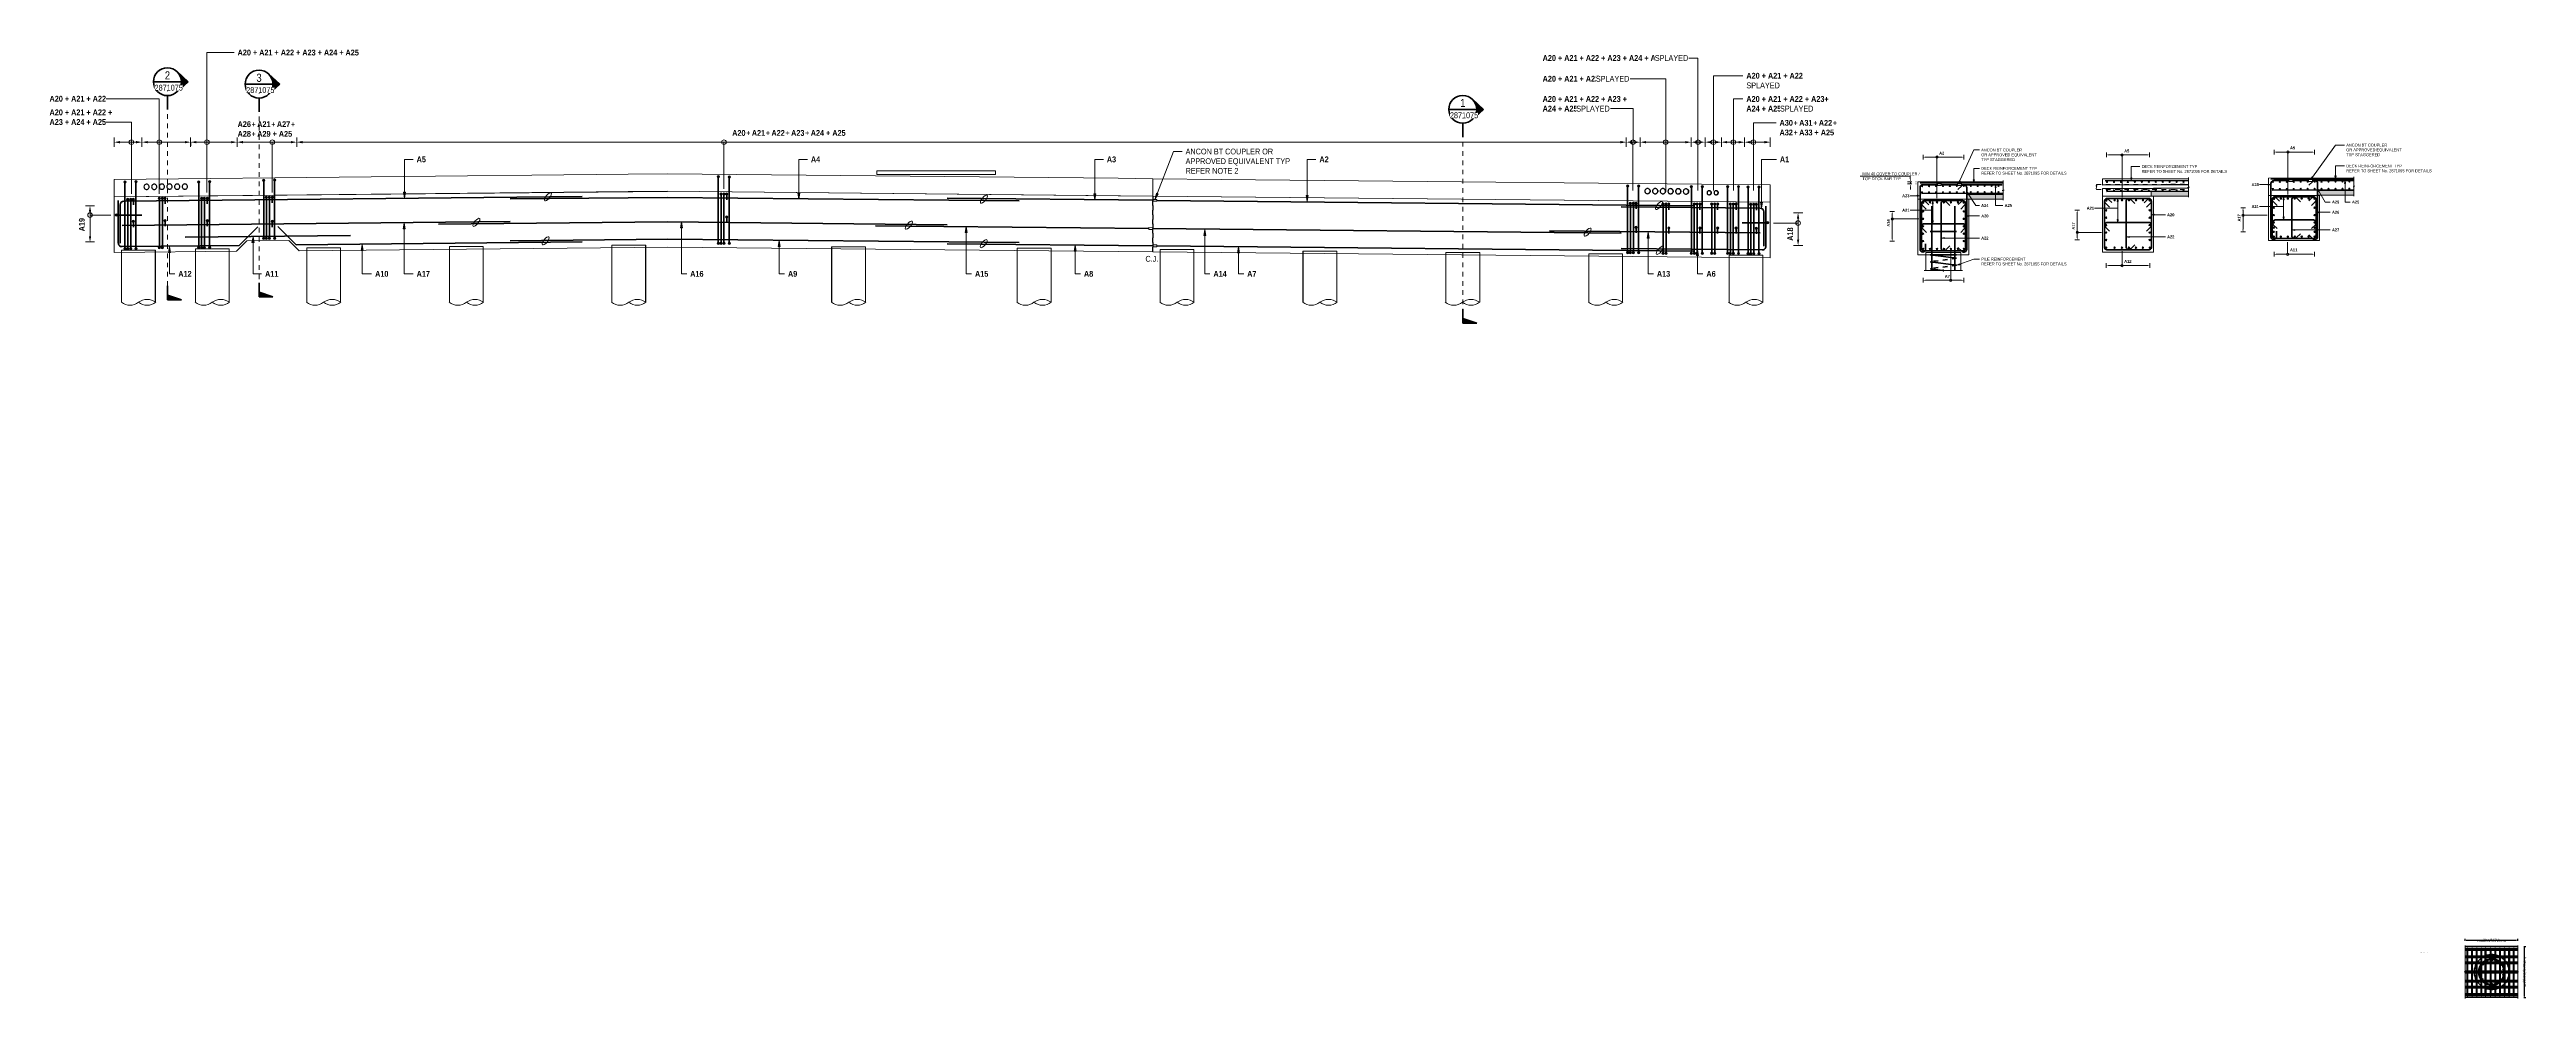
# Model space of a CAD drawing. Header units: metres. Extents: x 1652 to 1749, y -583 to 22.
# Drawn here: x 1695.5 to 1748.9, y 1.7 to 22.1 of the extents above.
import ezdxf

# ---------------------------------------------------------------- set-up
doc = ezdxf.new("R2010")
doc.units = ezdxf.units.M
doc.linetypes.add('Dot_Section Line', pattern=[0.02, 0, -0.02])
doc.linetypes.add('JacobsDash', pattern=[0.0045, 0.003, -0.0015])
doc.layers.get('Defpoints').update_dxf_attribs({"color": 41})
for name, color, linetype, lineweight in [('BRIDGE-ABUTMENT-CONC', 7, 'Continuous', 50), ('D-BDGE', 7, 'Continuous', 13), ('D-BDGE-18-HID', 7, 'JacobsDash', 9), ('D-BDGE-18-SOLID', 7, 'Continuous', 9), ('D-BDGE-FLOOR', 7, 'Continuous', 50), ('D-BDGE-FLOOR-HID', 7, 'JacobsDash', 18), ('D-BDGE-FLOOR-PAT', 7, 'Continuous', 50), ('D-BDGE-FNDN-LINES-18-HID', 7, 'JacobsDash', 18), ('D-BDGE-FNDN-PILE-CONC', 7, 'Continuous', 50), ('D-BDGE-FRAMING', 7, 'Continuous', 50), ('D-BDGE-LINE', 7, 'Continuous', 9), ('D-ENHA-ANNO-TEXT', 7, 'Continuous', 9), ('D-ENHA-GEN-LINE', 7, 'Continuous', 9), ('D-ENHA-TEXT', 7, 'Continuous', 9), ('D-ENHA-TEXT-DIMS', 7, 'Continuous', 9)]:
    doc.layers.add(name, color=color, linetype=linetype, lineweight=lineweight)
doc.layers.add('D-BDGE-Conduits', color=1, linetype='Continuous', lineweight=9, true_color=0xff0000)
doc.styles.add('Arial Narrow', font='ARIALN.TTF', dxfattribs={"height": 0.125})
doc.styles.add('Arial Narrow_1', font='ARIALN.TTF', dxfattribs={"height": 0.175})
doc.styles.add('Arial Narrow_2', font='ARIALN.TTF', dxfattribs={"height": 0.0625})
doc.styles.add('Arial Narrow_3', font='ARIALN.TTF', dxfattribs={"height": 0.0035})
doc.styles.add('Arial Narrow_4', font='ARIALN.TTF', dxfattribs={"height": 0.005})
doc.styles.add('Arial Narrow_5', font='ARIALN.TTF', dxfattribs={"height": 0.025})
doc.styles.add('Arial Narrow_B', font='ARIALNB.TTF', dxfattribs={"height": 0.125})
doc.styles.add('Arial Narrow_B_1', font='ARIALNB.TTF', dxfattribs={"height": 0.0625})
doc.dimstyles.new('Dimension_Standard_O__mm__3', dxfattribs={"dimscale": 0.3048, "dimtxt": 0.063964, "dimasz": 0.205052, "dimexe": 0.19685, "dimexo": 0.123031, "dimgap": 0.123031, "dimtad": 1, "dimdec": 0, "dimlfac": 1000, "dimzin": 0, "dimdsep": 46, "dimtxsty": 'Arial Narrow_2', "dimsah": 1, "dimcen": 0.09, "dimaunit": 1, "dimadec": 4, "dimazin": 0, "dimtfac": 1, "dimtdec": 4, "dimtix": 1, "dimtmove": 0, "dimatfit": 3, "dimfxl": 1, "dimtvp": 1, "dimtfill": 1, "dimtolj": 1, "dimtzin": 0, "dimlwd": 18, "dimlwe": 18, "dimarcsym": 2})
doc.dimstyles.new('Dimension_Standard_T_REO', dxfattribs={"dimscale": 0.3048, "dimtxt": 0.025586, "dimasz": 0.082021, "dimexe": 0.098425, "dimexo": 0.0625, "dimgap": 0.032808, "dimtad": 1, "dimdec": 0, "dimlfac": 1000, "dimzin": 0, "dimdsep": 46, "dimtxsty": 'Arial Narrow_5', "dimsah": 1, "dimcen": 0.09, "dimaunit": 1, "dimadec": 4, "dimazin": 0, "dimtfac": 1, "dimtdec": 4, "dimtix": 1, "dimtmove": 0, "dimatfit": 3, "dimfxl": 0.098425, "dimfxlon": 1, "dimtvp": 1, "dimtolj": 1, "dimtzin": 0, "dimlwd": 25, "dimlwe": 25, "dimarcsym": 2})

# ---------------------------------------------------------------- blocks, each defined once
blk = doc.blocks.new('01_SFO_FRP_Pile_CastInPlace_CS - CAST-IN-PLACE PILE - 0750-7668704-DRG-1075 - ABUTMENT A ELEVATION REINFORCEMENT')
at = {"layer": 'D-BDGE-FNDN-LINES-18-HID'}
for p, q in [((1685.775, 17.673), (1685.775, 17.723)), ((1685.775, 17.723), (1685.776, 17.723)), ((1686.505, 17.723), (1686.505, 17.666)), ((1686.505, 17.723), (1686.505, 17.723))]:
    blk.add_line(p, q, dxfattribs=at)
at = {"layer": 'D-BDGE-FNDN-PILE-CONC', "lineweight": 18}
for p, q in [((1685.775, 16.676), (1685.775, 17.673)), ((1686.505, 17.723), (1685.776, 17.723)), ((1685.776, 17.723), (1685.776, 16.675)), ((1686.505, 16.682), (1686.505, 17.723)), ((1686.505, 17.666), (1686.505, 16.682))]:
    blk.add_line(p, q, dxfattribs=at)
blk = doc.blocks.new('01_SFO_FRP_Pile_CastInPlace_CS - CAST-IN-PLACE PILE - 0750-V4-DRG-1075 - ABUTMENT A ELEVATION REINFORCEMENT')
at = {"layer": 'D-BDGE-FNDN-LINES-18-HID'}
for p, q in [((1682.695, 17.703), (1682.695, 17.753)), ((1682.695, 17.753), (1682.696, 17.753)), ((1683.425, 17.753), (1683.425, 17.696)), ((1683.425, 17.753), (1683.425, 17.753))]:
    blk.add_line(p, q, dxfattribs=at)
at = {"layer": 'D-BDGE-FNDN-PILE-CONC', "lineweight": 18}
for p, q in [((1682.695, 16.67), (1682.695, 17.703)), ((1683.425, 17.753), (1682.696, 17.753)), ((1682.696, 17.753), (1682.696, 16.669)), ((1683.425, 16.678), (1683.425, 17.753)), ((1683.425, 17.696), (1683.425, 16.678))]:
    blk.add_line(p, q, dxfattribs=at)
blk = doc.blocks.new('01_SFO_FRP_Pile_CastInPlace_CS - CAST-IN-PLACE PILE - 0750-V5-DRG-1075 - ABUTMENT A ELEVATION REINFORCEMENT')
at = {"layer": 'D-BDGE-FNDN-LINES-18-HID'}
for p, q in [((1679.615, 17.734), (1679.615, 17.784)), ((1679.615, 17.784), (1679.616, 17.784)), ((1680.344, 17.784), (1680.345, 17.784)), ((1680.345, 17.784), (1680.345, 17.727))]:
    blk.add_line(p, q, dxfattribs=at)
at = {"layer": 'D-BDGE-FNDN-PILE-CONC', "lineweight": 18}
for p, q in [((1679.615, 16.676), (1679.615, 17.734)), ((1680.344, 17.784), (1679.616, 17.784)), ((1679.616, 17.784), (1679.616, 16.675)), ((1680.344, 16.682), (1680.344, 17.784)), ((1680.345, 17.727), (1680.345, 16.682))]:
    blk.add_line(p, q, dxfattribs=at)
blk = doc.blocks.new('01_SFO_FRP_Pile_CastInPlace_CS - CAST-IN-PLACE PILE - 0750-V6-DRG-1075 - ABUTMENT A ELEVATION REINFORCEMENT')
at = {"layer": 'D-BDGE-FNDN-LINES-18-HID'}
for p, q in [((1676.535, 17.764), (1676.535, 17.814)), ((1676.535, 17.814), (1676.536, 17.814)), ((1677.264, 17.814), (1677.265, 17.814)), ((1677.265, 17.814), (1677.265, 17.757))]:
    blk.add_line(p, q, dxfattribs=at)
at = {"layer": 'D-BDGE-FNDN-PILE-CONC', "lineweight": 18}
for p, q in [((1676.535, 16.676), (1676.535, 17.764)), ((1677.264, 17.814), (1676.536, 17.814)), ((1676.536, 17.814), (1676.536, 16.675)), ((1677.264, 16.683), (1677.264, 17.814)), ((1677.265, 17.757), (1677.265, 16.682))]:
    blk.add_line(p, q, dxfattribs=at)
blk = doc.blocks.new('01_SFO_FRP_Pile_CastInPlace_CS - CAST-IN-PLACE PILE - 0750-V7-DRG-1075 - ABUTMENT A ELEVATION REINFORCEMENT')
at = {"layer": 'D-BDGE-FNDN-LINES-18-HID'}
for p, q in [((1673.456, 17.795), (1673.456, 17.845)), ((1673.456, 17.845), (1673.456, 17.845)), ((1674.184, 17.845), (1674.185, 17.845)), ((1674.185, 17.845), (1674.185, 17.788))]:
    blk.add_line(p, q, dxfattribs=at)
at = {"layer": 'D-BDGE-FNDN-PILE-CONC', "lineweight": 18}
for p, q in [((1674.184, 17.845), (1673.456, 17.845)), ((1673.456, 17.845), (1673.456, 16.672)), ((1673.456, 16.672), (1673.456, 17.795)), ((1674.184, 16.68), (1674.184, 17.845)), ((1674.185, 17.788), (1674.185, 16.679))]:
    blk.add_line(p, q, dxfattribs=at)
blk = doc.blocks.new('01_SFO_FRP_Pile_CastInPlace_CS - CAST-IN-PLACE PILE - 0750-V8-DRG-1075 - ABUTMENT A ELEVATION REINFORCEMENT')
at = {"layer": 'D-BDGE-FNDN-LINES-18-HID'}
for p, q in [((1669.454, 17.835), (1669.454, 17.876)), ((1669.454, 17.876), (1669.455, 17.876)), ((1670.186, 17.876), (1670.186, 17.827)), ((1670.186, 17.876), (1670.186, 17.876))]:
    blk.add_line(p, q, dxfattribs=at)
at = {"layer": 'D-BDGE-FNDN-PILE-CONC', "lineweight": 18}
for p, q in [((1669.454, 16.676), (1669.454, 17.835)), ((1670.186, 17.876), (1669.455, 17.876)), ((1669.455, 17.876), (1669.455, 16.676)), ((1670.186, 16.682), (1670.186, 17.876)), ((1670.186, 17.827), (1670.186, 16.681))]:
    blk.add_line(p, q, dxfattribs=at)
blk = doc.blocks.new('01_SFO_FRP_Pile_CastInPlace_CS - CAST-IN-PLACE PILE - 0750-V9-DRG-1075 - ABUTMENT A ELEVATION REINFORCEMENT')
at = {"layer": 'D-BDGE-FNDN-LINES-18-HID'}
for p, q in [((1664.716, 17.858), (1664.716, 17.911)), ((1664.716, 17.911), (1664.717, 17.911)), ((1665.444, 17.911), (1665.445, 17.911)), ((1665.445, 17.911), (1665.445, 17.865))]:
    blk.add_line(p, q, dxfattribs=at)
at = {"layer": 'D-BDGE-FNDN-PILE-CONC', "lineweight": 18}
for p, q in [((1664.716, 16.675), (1664.716, 17.858)), ((1665.444, 17.911), (1664.717, 17.911)), ((1664.717, 17.911), (1664.717, 16.675)), ((1665.444, 16.683), (1665.444, 17.911)), ((1665.445, 17.865), (1665.445, 16.682))]:
    blk.add_line(p, q, dxfattribs=at)
blk = doc.blocks.new('01_SFO_FRP_Pile_CastInPlace_CS - CAST-IN-PLACE PILE - 0750-V10-DRG-1075 - ABUTMENT A ELEVATION REINFORCEMENT')
at = {"layer": 'D-BDGE-FNDN-LINES-18-HID'}
for p, q in [((1661.216, 17.823), (1661.216, 17.88)), ((1661.216, 17.88), (1661.217, 17.88)), ((1661.944, 17.88), (1661.944, 17.83)), ((1661.944, 17.88), (1661.944, 17.88))]:
    blk.add_line(p, q, dxfattribs=at)
at = {"layer": 'D-BDGE-FNDN-PILE-CONC', "lineweight": 18}
for p, q in [((1661.216, 16.675), (1661.216, 17.823)), ((1661.944, 17.88), (1661.217, 17.88)), ((1661.217, 17.88), (1661.217, 16.675)), ((1661.944, 16.683), (1661.944, 17.88)), ((1661.944, 17.83), (1661.944, 16.683))]:
    blk.add_line(p, q, dxfattribs=at)
blk = doc.blocks.new('01_SFO_FRP_Pile_CastInPlace_CS - CAST-IN-PLACE PILE - 0750-V11-DRG-1075 - ABUTMENT A ELEVATION REINFORCEMENT')
at = {"layer": 'D-BDGE-FNDN-LINES-18-HID'}
for p, q in [((1658.137, 17.792), (1658.137, 17.85)), ((1658.137, 17.85), (1658.137, 17.85)), ((1658.864, 17.85), (1658.864, 17.8)), ((1658.864, 17.85), (1658.864, 17.85))]:
    blk.add_line(p, q, dxfattribs=at)
at = {"layer": 'D-BDGE-FNDN-PILE-CONC', "lineweight": 18}
for p, q in [((1658.864, 17.85), (1658.137, 17.85)), ((1658.137, 17.85), (1658.137, 16.675)), ((1658.137, 16.675), (1658.137, 17.792)), ((1658.864, 16.683), (1658.864, 17.85)), ((1658.864, 17.8), (1658.864, 16.683))]:
    blk.add_line(p, q, dxfattribs=at)
blk = doc.blocks.new('01_SFO_FRP_Pile_CastInPlace_CS - CAST-IN-PLACE PILE - 0750-V12-DRG-1075 - ABUTMENT A ELEVATION REINFORCEMENT')
at = {"layer": 'D-BDGE-FNDN-LINES-18-HID'}
for p, q in [((1655.737, 17.768), (1655.737, 17.828)), ((1655.737, 17.828), (1655.737, 17.828)), ((1656.463, 17.828), (1656.464, 17.828)), ((1656.464, 17.828), (1656.464, 17.776))]:
    blk.add_line(p, q, dxfattribs=at)
at = {"layer": 'D-BDGE-FNDN-PILE-CONC', "lineweight": 18}
for p, q in [((1656.463, 17.828), (1655.737, 17.828)), ((1655.737, 17.828), (1655.737, 16.675)), ((1655.737, 16.675), (1655.737, 17.768)), ((1656.463, 16.683), (1656.463, 17.828)), ((1656.464, 17.776), (1656.464, 16.683))]:
    blk.add_line(p, q, dxfattribs=at)
blk = doc.blocks.new('01_SFO_FRP_Pile_CastInPlace_CS - CAST-IN-PLACE PILE - 0750-V13-DRG-1075 - ABUTMENT A ELEVATION REINFORCEMENT')
at = {"layer": 'D-BDGE-FNDN-LINES-18-HID'}
for p, q in [((1688.8, 17.643), (1688.8, 17.693)), ((1688.8, 17.693), (1688.8, 17.693)), ((1689.53, 17.693), (1689.53, 17.636)), ((1689.53, 17.693), (1689.53, 17.693))]:
    blk.add_line(p, q, dxfattribs=at)
at = {"layer": 'D-BDGE-FNDN-PILE-CONC', "lineweight": 18}
for p, q in [((1689.53, 17.693), (1688.8, 17.693)), ((1688.8, 17.693), (1688.8, 16.673)), ((1688.8, 16.673), (1688.8, 17.643)), ((1689.53, 16.679), (1689.53, 17.693)), ((1689.53, 17.636), (1689.53, 16.679))]:
    blk.add_line(p, q, dxfattribs=at)
blk = doc.blocks.new('01_SFO_FRP_Pile_CastInPlace_CS - CAST-IN-PLACE PILE - 0750-V14-DRG-1075 - ABUTMENT A ELEVATION REINFORCEMENT')
at = {"layer": 'D-BDGE-FNDN-LINES-18-HID'}
for p, q in [((1654.147, 17.753), (1654.147, 17.805)), ((1654.147, 17.805), (1654.147, 17.805)), ((1654.873, 17.805), (1654.874, 17.805)), ((1654.874, 17.805), (1654.874, 17.76))]:
    blk.add_line(p, q, dxfattribs=at)
at = {"layer": 'D-BDGE-FNDN-PILE-CONC', "lineweight": 18}
for p, q in [((1654.873, 17.805), (1654.147, 17.805)), ((1654.147, 17.805), (1654.147, 16.675)), ((1654.147, 16.675), (1654.147, 17.753)), ((1654.873, 16.684), (1654.873, 17.805)), ((1654.874, 17.76), (1654.874, 16.683))]:
    blk.add_line(p, q, dxfattribs=at)
blk = doc.blocks.new('CS_DET_Pile-Column_BreakLine - CS_Tubular BreakLine-5900672-DRG-1075 - ABUTMENT A ELEVATION REINFORCEMENT')
at = {"layer": 'D-BDGE-LINE', "lineweight": 18}
for centre, start, end in [((1654.327, 16.923), 232.9573, 307.0427), ((1654.697, 16.433), 52.9573, 127.0427), ((1654.697, 16.923), 232.9573, 307.0427)]:
    blk.add_arc(centre, 0.307, start, end, dxfattribs=at)
blk = doc.blocks.new('CS_DET_Rebar Combined - Multiple Bar-6093296-DRG-1075 - ABUTMENT A ELEVATION REINFORCEMENT')
at = {"layer": 'D-BDGE-LINE'}
blk.add_hatch(color=256, dxfattribs=at).paths.add_polyline_path([(1654.036, 18.534), (1654.042, 18.535), (1654.048, 18.537), (1654.053, 18.541), (1654.057, 18.547), (1654.06, 18.553), (1654.061, 18.559), (1654.06, 18.565), (1654.057, 18.572), (1654.053, 18.577), (1654.048, 18.581), (1654.042, 18.583), (1654.036, 18.584), (1654.029, 18.583), (1654.023, 18.581), (1654.018, 18.577), (1654.014, 18.572), (1654.011, 18.565), (1654.011, 18.559), (1654.011, 18.553), (1654.014, 18.547), (1654.018, 18.541), (1654.023, 18.537), (1654.029, 18.535)])
at = {"layer": 'D-BDGE-LINE', "lineweight": 50}
blk.add_line((1654.061, 18.559), (1654.586, 18.559), dxfattribs=at)
at = {"layer": 'D-BDGE-LINE'}
for start, end in [(0, 180), (180, 0)]:
    blk.add_arc((1654.036, 18.559), 0.025, start, end, dxfattribs=at)
blk = doc.blocks.new('CS_DET_Rebar Combined - Multiple Bar-6452693-DRG-1075 - ABUTMENT A ELEVATION REINFORCEMENT')
at = {"layer": 'D-BDGE-LINE'}
for points in [[(1654.22, 19.249), (1654.227, 19.25), (1654.233, 19.253), (1654.238, 19.257), (1654.242, 19.262), (1654.245, 19.268), (1654.245, 19.274), (1654.245, 19.281), (1654.242, 19.287), (1654.238, 19.292), (1654.233, 19.296), (1654.227, 19.298), (1654.22, 19.299), (1654.214, 19.298), (1654.208, 19.296), (1654.203, 19.292), (1654.199, 19.287), (1654.196, 19.281), (1654.195, 19.274), (1654.196, 19.268), (1654.199, 19.262), (1654.203, 19.257), (1654.208, 19.253), (1654.214, 19.25)], [(1654.22, 17.811), (1654.227, 17.812), (1654.233, 17.814), (1654.238, 17.818), (1654.242, 17.824), (1654.245, 17.83), (1654.245, 17.836), (1654.245, 17.843), (1654.242, 17.849), (1654.238, 17.854), (1654.233, 17.858), (1654.227, 17.86), (1654.22, 17.861), (1654.214, 17.86), (1654.207, 17.857), (1654.203, 17.854), (1654.199, 17.849), (1654.196, 17.843), (1654.195, 17.836), (1654.196, 17.83), (1654.199, 17.824), (1654.203, 17.818), (1654.208, 17.814), (1654.214, 17.812)]]:
    blk.add_hatch(color=256, dxfattribs=at).paths.add_polyline_path(points)
at = {"layer": 'D-BDGE-LINE', "lineweight": 50}
blk.add_line((1654.22, 17.861), (1654.22, 19.249), dxfattribs=at)
at = {"layer": 'D-BDGE-LINE'}
for centre, start, end in [((1654.22, 19.274), 90, 270), ((1654.22, 19.274), 270, 90), ((1654.22, 17.836), 90, 270), ((1654.22, 17.836), 270, 90)]:
    blk.add_arc(centre, 0.025, start, end, dxfattribs=at)
blk = doc.blocks.new('CS_DET_Rebar Combined - Multiple Bar-6453736-DRG-1075 - ABUTMENT A ELEVATION REINFORCEMENT')
at = {"layer": 'D-BDGE-LINE'}
for points in [[(1654.28, 18.875), (1654.287, 18.876), (1654.293, 18.878), (1654.298, 18.882), (1654.302, 18.887), (1654.305, 18.893), (1654.305, 18.9), (1654.305, 18.906), (1654.302, 18.912), (1654.298, 18.918), (1654.293, 18.922), (1654.287, 18.924), (1654.28, 18.925), (1654.274, 18.924), (1654.268, 18.922), (1654.263, 18.918), (1654.259, 18.912), (1654.256, 18.906), (1654.255, 18.9), (1654.256, 18.893), (1654.259, 18.887), (1654.263, 18.882), (1654.268, 18.878), (1654.274, 18.876)], [(1654.28, 17.811), (1654.287, 17.812), (1654.293, 17.814), (1654.298, 17.818), (1654.302, 17.824), (1654.305, 17.83), (1654.305, 17.836), (1654.305, 17.843), (1654.302, 17.849), (1654.298, 17.854), (1654.293, 17.858), (1654.287, 17.86), (1654.28, 17.861), (1654.274, 17.86), (1654.267, 17.857), (1654.263, 17.854), (1654.258, 17.847), (1654.256, 17.843), (1654.255, 17.836), (1654.256, 17.83), (1654.259, 17.824), (1654.263, 17.818), (1654.268, 17.814), (1654.274, 17.812)]]:
    blk.add_hatch(color=256, dxfattribs=at).paths.add_polyline_path(points)
at = {"layer": 'D-BDGE-LINE', "lineweight": 50}
blk.add_line((1654.28, 17.861), (1654.28, 18.875), dxfattribs=at)
at = {"layer": 'D-BDGE-LINE'}
for centre, start, end in [((1654.28, 18.9), 90, 270), ((1654.28, 18.9), 270, 90), ((1654.28, 17.836), 90, 270), ((1654.28, 17.836), 270, 90)]:
    blk.add_arc(centre, 0.025, start, end, dxfattribs=at)
blk = doc.blocks.new('CS_DET_Rebar Combined - Multiple Bar-6455251-DRG-1075 - ABUTMENT A ELEVATION REINFORCEMENT')
at = {"layer": 'D-BDGE-LINE'}
for points in [[(1654.343, 18.876), (1654.349, 18.876), (1654.355, 18.879), (1654.361, 18.883), (1654.365, 18.888), (1654.367, 18.894), (1654.368, 18.901), (1654.367, 18.907), (1654.365, 18.913), (1654.361, 18.918), (1654.355, 18.922), (1654.349, 18.925), (1654.343, 18.926), (1654.336, 18.925), (1654.33, 18.922), (1654.325, 18.918), (1654.321, 18.913), (1654.319, 18.907), (1654.318, 18.901), (1654.319, 18.894), (1654.321, 18.888), (1654.325, 18.883), (1654.332, 18.878), (1654.336, 18.876)], [(1654.343, 17.811), (1654.349, 17.812), (1654.355, 17.814), (1654.361, 17.818), (1654.365, 17.824), (1654.367, 17.83), (1654.368, 17.836), (1654.367, 17.843), (1654.365, 17.849), (1654.361, 17.854), (1654.355, 17.858), (1654.349, 17.86), (1654.343, 17.861), (1654.336, 17.86), (1654.329, 17.857), (1654.325, 17.854), (1654.321, 17.849), (1654.319, 17.843), (1654.318, 17.836), (1654.319, 17.83), (1654.321, 17.824), (1654.325, 17.818), (1654.332, 17.814), (1654.336, 17.812)]]:
    blk.add_hatch(color=256, dxfattribs=at).paths.add_polyline_path(points)
at = {"layer": 'D-BDGE-LINE', "lineweight": 50}
blk.add_line((1654.343, 17.861), (1654.343, 18.876), dxfattribs=at)
at = {"layer": 'D-BDGE-LINE'}
for centre, start, end in [((1654.343, 18.901), 90, 270), ((1654.343, 18.901), 270, 90), ((1654.343, 17.836), 90, 270), ((1654.343, 17.836), 270, 90)]:
    blk.add_arc(centre, 0.025, start, end, dxfattribs=at)
blk = doc.blocks.new('CS_DET_Rebar Combined - Multiple Bar-6452729-DRG-1075 - ABUTMENT A ELEVATION REINFORCEMENT')
at = {"layer": 'D-BDGE-LINE'}
for points in [[(1654.455, 19.252), (1654.462, 19.253), (1654.468, 19.255), (1654.473, 19.259), (1654.477, 19.264), (1654.48, 19.27), (1654.48, 19.277), (1654.479, 19.284), (1654.477, 19.289), (1654.473, 19.294), (1654.468, 19.298), (1654.462, 19.301), (1654.455, 19.302), (1654.449, 19.301), (1654.443, 19.298), (1654.438, 19.294), (1654.434, 19.289), (1654.431, 19.283), (1654.43, 19.277), (1654.431, 19.27), (1654.434, 19.264), (1654.438, 19.259), (1654.443, 19.255), (1654.449, 19.253)], [(1654.455, 17.811), (1654.462, 17.812), (1654.468, 17.814), (1654.473, 17.818), (1654.477, 17.824), (1654.48, 17.83), (1654.48, 17.836), (1654.48, 17.843), (1654.477, 17.849), (1654.473, 17.854), (1654.468, 17.858), (1654.462, 17.86), (1654.455, 17.861), (1654.449, 17.86), (1654.443, 17.858), (1654.438, 17.854), (1654.434, 17.849), (1654.431, 17.843), (1654.43, 17.836), (1654.431, 17.83), (1654.434, 17.824), (1654.438, 17.818), (1654.443, 17.814), (1654.449, 17.812)]]:
    blk.add_hatch(color=256, dxfattribs=at).paths.add_polyline_path(points)
at = {"layer": 'D-BDGE-LINE', "lineweight": 50}
blk.add_line((1654.455, 17.861), (1654.455, 19.252), dxfattribs=at)
at = {"layer": 'D-BDGE-LINE'}
for centre, start, end in [((1654.455, 19.277), 90, 270), ((1654.455, 19.277), 270, 90), ((1654.455, 17.836), 90, 270), ((1654.455, 17.836), 270, 90)]:
    blk.add_arc(centre, 0.025, start, end, dxfattribs=at)
blk = doc.blocks.new('CS_DET_Rebar Combined - Multiple Bar-6094156-DRG-1075 - ABUTMENT A ELEVATION REINFORCEMENT')
at = {"layer": 'D-BDGE-LINE'}
blk.add_hatch(color=256, dxfattribs=at).paths.add_polyline_path([(1654.403, 18.876), (1654.409, 18.877), (1654.415, 18.879), (1654.421, 18.883), (1654.425, 18.889), (1654.427, 18.895), (1654.428, 18.901), (1654.427, 18.908), (1654.425, 18.914), (1654.421, 18.919), (1654.415, 18.923), (1654.409, 18.925), (1654.403, 18.926), (1654.396, 18.925), (1654.39, 18.923), (1654.385, 18.919), (1654.381, 18.914), (1654.379, 18.908), (1654.378, 18.901), (1654.379, 18.895), (1654.381, 18.889), (1654.385, 18.883), (1654.39, 18.879), (1654.396, 18.877)])
at = {"layer": 'D-BDGE-LINE', "lineweight": 50}
blk.add_line((1654.403, 18.781), (1654.403, 18.876), dxfattribs=at)
at = {"layer": 'D-BDGE-LINE'}
for start, end in [(90, 270), (270, 90)]:
    blk.add_arc((1654.403, 18.901), 0.025, start, end, dxfattribs=at)
blk = doc.blocks.new('CS_DET_Rebar Combined - Multiple Bar-6455306-DRG-1075 - ABUTMENT A ELEVATION REINFORCEMENT')
at = {"layer": 'D-BDGE-LINE'}
for points in [[(1655.87, 18.895), (1655.877, 18.896), (1655.883, 18.898), (1655.888, 18.902), (1655.892, 18.907), (1655.895, 18.913), (1655.895, 18.92), (1655.895, 18.926), (1655.892, 18.932), (1655.888, 18.938), (1655.883, 18.941), (1655.877, 18.944), (1655.87, 18.945), (1655.864, 18.944), (1655.858, 18.941), (1655.853, 18.938), (1655.849, 18.932), (1655.846, 18.926), (1655.845, 18.92), (1655.846, 18.913), (1655.849, 18.907), (1655.853, 18.902), (1655.858, 18.898), (1655.864, 18.896)], [(1655.87, 17.831), (1655.877, 17.832), (1655.883, 17.834), (1655.888, 17.838), (1655.892, 17.844), (1655.895, 17.85), (1655.895, 17.857), (1655.895, 17.863), (1655.892, 17.869), (1655.888, 17.874), (1655.883, 17.878), (1655.877, 17.88), (1655.87, 17.881), (1655.864, 17.88), (1655.858, 17.878), (1655.853, 17.874), (1655.849, 17.869), (1655.846, 17.863), (1655.845, 17.856), (1655.846, 17.85), (1655.849, 17.844), (1655.853, 17.838), (1655.858, 17.834), (1655.864, 17.832)]]:
    blk.add_hatch(color=256, dxfattribs=at).paths.add_polyline_path(points)
at = {"layer": 'D-BDGE-LINE', "lineweight": 50}
blk.add_line((1655.87, 17.881), (1655.87, 18.895), dxfattribs=at)
at = {"layer": 'D-BDGE-LINE'}
for centre, start, end in [((1655.87, 18.92), 90, 270), ((1655.87, 18.92), 270, 90), ((1655.87, 17.856), 90, 270), ((1655.87, 17.856), 270, 90)]:
    blk.add_arc(centre, 0.025, start, end, dxfattribs=at)
blk = doc.blocks.new('CS_DET_Rebar Combined - Multiple Bar-6455354-DRG-1075 - ABUTMENT A ELEVATION REINFORCEMENT')
at = {"layer": 'D-BDGE-LINE'}
for points in [[(1655.933, 18.895), (1655.939, 18.896), (1655.945, 18.899), (1655.951, 18.903), (1655.955, 18.908), (1655.957, 18.914), (1655.958, 18.92), (1655.957, 18.927), (1655.955, 18.933), (1655.951, 18.938), (1655.945, 18.942), (1655.939, 18.945), (1655.933, 18.945), (1655.926, 18.945), (1655.92, 18.942), (1655.915, 18.938), (1655.911, 18.933), (1655.909, 18.927), (1655.908, 18.92), (1655.909, 18.914), (1655.911, 18.908), (1655.915, 18.903), (1655.92, 18.899), (1655.926, 18.896)], [(1655.933, 17.831), (1655.939, 17.832), (1655.945, 17.834), (1655.951, 17.838), (1655.955, 17.844), (1655.957, 17.85), (1655.958, 17.857), (1655.957, 17.863), (1655.955, 17.869), (1655.951, 17.874), (1655.945, 17.878), (1655.939, 17.88), (1655.933, 17.881), (1655.926, 17.88), (1655.92, 17.878), (1655.915, 17.874), (1655.911, 17.869), (1655.909, 17.863), (1655.908, 17.856), (1655.909, 17.85), (1655.911, 17.844), (1655.915, 17.838), (1655.92, 17.834), (1655.926, 17.832)]]:
    blk.add_hatch(color=256, dxfattribs=at).paths.add_polyline_path(points)
at = {"layer": 'D-BDGE-LINE', "lineweight": 50}
blk.add_line((1655.933, 17.881), (1655.933, 18.895), dxfattribs=at)
at = {"layer": 'D-BDGE-LINE'}
for centre, start, end in [((1655.933, 18.92), 90, 270), ((1655.933, 18.92), 270, 90), ((1655.933, 17.856), 90, 270), ((1655.933, 17.856), 270, 90)]:
    blk.add_arc(centre, 0.025, start, end, dxfattribs=at)
blk = doc.blocks.new('CS_DET_Rebar Combined - Multiple Bar-6452772-DRG-1075 - ABUTMENT A ELEVATION REINFORCEMENT')
at = {"layer": 'D-BDGE-LINE'}
for points in [[(1657.21, 19.283), (1657.218, 19.284), (1657.223, 19.287), (1657.228, 19.291), (1657.232, 19.296), (1657.235, 19.302), (1657.235, 19.308), (1657.235, 19.315), (1657.232, 19.321), (1657.228, 19.326), (1657.223, 19.33), (1657.217, 19.332), (1657.21, 19.333), (1657.204, 19.332), (1657.198, 19.33), (1657.193, 19.326), (1657.189, 19.321), (1657.186, 19.315), (1657.185, 19.308), (1657.186, 19.302), (1657.189, 19.296), (1657.193, 19.291), (1657.198, 19.287), (1657.204, 19.284)], [(1657.21, 18.033), (1657.217, 18.034), (1657.223, 18.036), (1657.228, 18.04), (1657.232, 18.046), (1657.235, 18.052), (1657.235, 18.058), (1657.235, 18.065), (1657.232, 18.071), (1657.228, 18.076), (1657.223, 18.08), (1657.217, 18.082), (1657.21, 18.083), (1657.204, 18.082), (1657.198, 18.08), (1657.193, 18.076), (1657.189, 18.071), (1657.186, 18.065), (1657.185, 18.058), (1657.186, 18.052), (1657.189, 18.046), (1657.193, 18.04), (1657.198, 18.036), (1657.204, 18.034)]]:
    blk.add_hatch(color=256, dxfattribs=at).paths.add_polyline_path(points)
at = {"layer": 'D-BDGE-LINE', "lineweight": 50}
blk.add_line((1657.21, 18.083), (1657.21, 19.283), dxfattribs=at)
at = {"layer": 'D-BDGE-LINE'}
for centre, start, end in [((1657.21, 19.308), 90, 270), ((1657.21, 19.308), 270, 90), ((1657.21, 18.058), 90, 270), ((1657.21, 18.058), 270, 90)]:
    blk.add_arc(centre, 0.025, start, end, dxfattribs=at)
blk = doc.blocks.new('CS_DET_Rebar Combined - Multiple Bar-6451897-DRG-1075 - ABUTMENT A ELEVATION REINFORCEMENT')
at = {"layer": 'D-BDGE-LINE'}
for points in [[(1657.27, 18.916), (1657.277, 18.917), (1657.283, 18.919), (1657.288, 18.923), (1657.292, 18.929), (1657.295, 18.935), (1657.295, 18.941), (1657.294, 18.949), (1657.292, 18.954), (1657.288, 18.959), (1657.283, 18.963), (1657.277, 18.965), (1657.27, 18.966), (1657.264, 18.965), (1657.258, 18.963), (1657.253, 18.959), (1657.249, 18.954), (1657.246, 18.948), (1657.245, 18.941), (1657.246, 18.935), (1657.249, 18.929), (1657.253, 18.923), (1657.258, 18.919), (1657.264, 18.917)], [(1657.27, 18.034), (1657.277, 18.035), (1657.283, 18.037), (1657.288, 18.041), (1657.292, 18.046), (1657.295, 18.052), (1657.295, 18.059), (1657.295, 18.065), (1657.292, 18.071), (1657.288, 18.076), (1657.283, 18.08), (1657.277, 18.083), (1657.27, 18.084), (1657.264, 18.083), (1657.258, 18.08), (1657.253, 18.076), (1657.249, 18.071), (1657.246, 18.065), (1657.245, 18.059), (1657.246, 18.052), (1657.249, 18.046), (1657.253, 18.041), (1657.258, 18.037), (1657.264, 18.035)]]:
    blk.add_hatch(color=256, dxfattribs=at).paths.add_polyline_path(points)
at = {"layer": 'D-BDGE-LINE', "lineweight": 50}
blk.add_line((1657.27, 18.084), (1657.27, 18.916), dxfattribs=at)
at = {"layer": 'D-BDGE-LINE'}
for centre, start, end in [((1657.27, 18.941), 90, 270), ((1657.27, 18.941), 270, 90), ((1657.27, 18.059), 90, 270), ((1657.27, 18.059), 270, 90)]:
    blk.add_arc(centre, 0.025, start, end, dxfattribs=at)
blk = doc.blocks.new('CS_DET_Rebar Combined - Multiple Bar-6451927-DRG-1075 - ABUTMENT A ELEVATION REINFORCEMENT')
at = {"layer": 'D-BDGE-LINE'}
for points in [[(1657.333, 18.916), (1657.339, 18.917), (1657.345, 18.919), (1657.351, 18.923), (1657.355, 18.929), (1657.357, 18.935), (1657.358, 18.941), (1657.357, 18.949), (1657.355, 18.954), (1657.351, 18.959), (1657.345, 18.963), (1657.339, 18.965), (1657.333, 18.966), (1657.326, 18.965), (1657.32, 18.963), (1657.315, 18.959), (1657.311, 18.954), (1657.309, 18.948), (1657.308, 18.941), (1657.309, 18.935), (1657.311, 18.929), (1657.315, 18.923), (1657.32, 18.919), (1657.326, 18.917)], [(1657.333, 18.034), (1657.339, 18.035), (1657.345, 18.038), (1657.351, 18.042), (1657.355, 18.047), (1657.357, 18.053), (1657.358, 18.059), (1657.357, 18.066), (1657.355, 18.072), (1657.351, 18.077), (1657.345, 18.081), (1657.339, 18.083), (1657.333, 18.084), (1657.326, 18.083), (1657.32, 18.081), (1657.315, 18.077), (1657.311, 18.072), (1657.309, 18.066), (1657.308, 18.059), (1657.309, 18.053), (1657.311, 18.047), (1657.315, 18.042), (1657.32, 18.038), (1657.326, 18.035)]]:
    blk.add_hatch(color=256, dxfattribs=at).paths.add_polyline_path(points)
at = {"layer": 'D-BDGE-LINE', "lineweight": 50}
blk.add_line((1657.333, 18.084), (1657.333, 18.916), dxfattribs=at)
at = {"layer": 'D-BDGE-LINE'}
for centre, start, end in [((1657.333, 18.941), 90, 270), ((1657.333, 18.941), 270, 90), ((1657.333, 18.059), 90, 270), ((1657.333, 18.059), 270, 90)]:
    blk.add_arc(centre, 0.025, start, end, dxfattribs=at)
blk = doc.blocks.new('CS_DET_Rebar Combined - Multiple Bar-6452812-DRG-1075 - ABUTMENT A ELEVATION REINFORCEMENT')
at = {"layer": 'D-BDGE-LINE'}
for points in [[(1657.445, 19.286), (1657.452, 19.286), (1657.458, 19.289), (1657.463, 19.293), (1657.467, 19.298), (1657.47, 19.304), (1657.47, 19.311), (1657.47, 19.317), (1657.467, 19.323), (1657.463, 19.328), (1657.458, 19.332), (1657.452, 19.335), (1657.445, 19.336), (1657.439, 19.335), (1657.433, 19.332), (1657.428, 19.328), (1657.424, 19.323), (1657.421, 19.317), (1657.42, 19.311), (1657.421, 19.304), (1657.424, 19.298), (1657.428, 19.293), (1657.433, 19.289), (1657.439, 19.286)], [(1657.445, 18.035), (1657.452, 18.036), (1657.458, 18.039), (1657.463, 18.043), (1657.467, 18.048), (1657.47, 18.054), (1657.47, 18.06), (1657.47, 18.067), (1657.467, 18.073), (1657.463, 18.078), (1657.458, 18.082), (1657.452, 18.085), (1657.445, 18.085), (1657.439, 18.085), (1657.433, 18.082), (1657.428, 18.078), (1657.424, 18.073), (1657.421, 18.067), (1657.42, 18.06), (1657.421, 18.054), (1657.424, 18.048), (1657.428, 18.043), (1657.433, 18.039), (1657.439, 18.036)]]:
    blk.add_hatch(color=256, dxfattribs=at).paths.add_polyline_path(points)
at = {"layer": 'D-BDGE-LINE', "lineweight": 50}
blk.add_line((1657.445, 18.085), (1657.445, 19.286), dxfattribs=at)
at = {"layer": 'D-BDGE-LINE'}
for centre, start, end in [((1657.445, 19.311), 90, 270), ((1657.445, 19.311), 270, 90), ((1657.445, 18.06), 90, 270), ((1657.445, 18.06), 270, 90)]:
    blk.add_arc(centre, 0.025, start, end, dxfattribs=at)
blk = doc.blocks.new('CS_DET_Rebar Combined - Multiple Bar-6460317-DRG-1075 - ABUTMENT A ELEVATION REINFORCEMENT')
at = {"layer": 'D-BDGE-LINE'}
for points in [[(1667.01, 19.359), (1667.017, 19.36), (1667.023, 19.363), (1667.028, 19.366), (1667.032, 19.372), (1667.034, 19.378), (1667.035, 19.384), (1667.034, 19.391), (1667.032, 19.397), (1667.028, 19.402), (1667.023, 19.406), (1667.017, 19.408), (1667.01, 19.409), (1667.004, 19.408), (1666.998, 19.406), (1666.992, 19.402), (1666.988, 19.397), (1666.986, 19.391), (1666.985, 19.384), (1666.986, 19.378), (1666.988, 19.372), (1666.992, 19.366), (1666.998, 19.363), (1667.004, 19.36)], [(1667.01, 17.924), (1667.017, 17.925), (1667.023, 17.927), (1667.028, 17.931), (1667.032, 17.937), (1667.034, 17.943), (1667.035, 17.949), (1667.034, 17.956), (1667.032, 17.962), (1667.028, 17.967), (1667.023, 17.971), (1667.017, 17.973), (1667.01, 17.974), (1667.004, 17.973), (1666.998, 17.971), (1666.992, 17.967), (1666.988, 17.962), (1666.986, 17.956), (1666.985, 17.949), (1666.987, 17.941), (1666.988, 17.937), (1666.992, 17.931), (1666.998, 17.927), (1667.004, 17.925)]]:
    blk.add_hatch(color=256, dxfattribs=at).paths.add_polyline_path(points)
at = {"layer": 'D-BDGE-LINE', "lineweight": 50}
blk.add_line((1667.01, 17.974), (1667.01, 19.359), dxfattribs=at)
at = {"layer": 'D-BDGE-LINE'}
for centre, start, end in [((1667.01, 19.384), 90, 270), ((1667.01, 19.384), 270, 90), ((1667.01, 17.949), 90, 270), ((1667.01, 17.949), 270, 90)]:
    blk.add_arc(centre, 0.025, start, end, dxfattribs=at)
blk = doc.blocks.new('CS_DET_Rebar Combined - Multiple Bar-6460351-DRG-1075 - ABUTMENT A ELEVATION REINFORCEMENT')
at = {"layer": 'D-BDGE-LINE'}
for points in [[(1667.07, 18.985), (1667.077, 18.985), (1667.083, 18.988), (1667.088, 18.992), (1667.092, 18.997), (1667.094, 19.003), (1667.095, 19.01), (1667.094, 19.016), (1667.092, 19.022), (1667.088, 19.027), (1667.083, 19.031), (1667.077, 19.034), (1667.07, 19.035), (1667.064, 19.034), (1667.058, 19.031), (1667.052, 19.027), (1667.048, 19.022), (1667.046, 19.016), (1667.045, 19.01), (1667.046, 19.003), (1667.048, 18.997), (1667.052, 18.992), (1667.058, 18.988), (1667.064, 18.985)], [(1667.07, 17.923), (1667.077, 17.924), (1667.083, 17.927), (1667.088, 17.931), (1667.092, 17.936), (1667.094, 17.942), (1667.095, 17.948), (1667.094, 17.955), (1667.092, 17.961), (1667.088, 17.966), (1667.083, 17.97), (1667.077, 17.973), (1667.07, 17.973), (1667.064, 17.973), (1667.058, 17.97), (1667.052, 17.966), (1667.048, 17.961), (1667.046, 17.955), (1667.045, 17.948), (1667.046, 17.941), (1667.048, 17.936), (1667.052, 17.931), (1667.058, 17.927), (1667.064, 17.924)]]:
    blk.add_hatch(color=256, dxfattribs=at).paths.add_polyline_path(points)
at = {"layer": 'D-BDGE-LINE', "lineweight": 50}
blk.add_line((1667.07, 17.973), (1667.07, 18.985), dxfattribs=at)
at = {"layer": 'D-BDGE-LINE'}
for centre, start, end in [((1667.07, 19.01), 90, 270), ((1667.07, 19.01), 270, 90), ((1667.07, 17.948), 90, 270), ((1667.07, 17.948), 270, 90)]:
    blk.add_arc(centre, 0.025, start, end, dxfattribs=at)
blk = doc.blocks.new('CS_DET_Rebar Combined - Multiple Bar-6460380-DRG-1075 - ABUTMENT A ELEVATION REINFORCEMENT')
at = {"layer": 'D-BDGE-LINE'}
for points in [[(1667.133, 18.985), (1667.139, 18.985), (1667.145, 18.988), (1667.15, 18.992), (1667.154, 18.997), (1667.157, 19.003), (1667.158, 19.01), (1667.157, 19.016), (1667.154, 19.022), (1667.15, 19.027), (1667.145, 19.031), (1667.139, 19.034), (1667.133, 19.035), (1667.126, 19.034), (1667.12, 19.031), (1667.115, 19.027), (1667.111, 19.022), (1667.108, 19.016), (1667.108, 19.01), (1667.108, 19.003), (1667.111, 18.997), (1667.115, 18.992), (1667.12, 18.988), (1667.126, 18.985)], [(1667.133, 17.923), (1667.139, 17.924), (1667.145, 17.926), (1667.15, 17.93), (1667.154, 17.935), (1667.157, 17.941), (1667.158, 17.948), (1667.157, 17.954), (1667.154, 17.96), (1667.15, 17.966), (1667.145, 17.969), (1667.139, 17.972), (1667.133, 17.973), (1667.126, 17.972), (1667.12, 17.969), (1667.115, 17.966), (1667.111, 17.96), (1667.108, 17.954), (1667.108, 17.948), (1667.109, 17.941), (1667.111, 17.935), (1667.115, 17.93), (1667.12, 17.926), (1667.126, 17.924)]]:
    blk.add_hatch(color=256, dxfattribs=at).paths.add_polyline_path(points)
at = {"layer": 'D-BDGE-LINE', "lineweight": 50}
blk.add_line((1667.133, 17.973), (1667.133, 18.985), dxfattribs=at)
at = {"layer": 'D-BDGE-LINE'}
for centre, start, end in [((1667.133, 19.01), 90, 270), ((1667.133, 19.01), 270, 90), ((1667.133, 17.948), 90, 270), ((1667.133, 17.948), 270, 90)]:
    blk.add_arc(centre, 0.025, start, end, dxfattribs=at)
blk = doc.blocks.new('CS_DET_Rebar Combined - Multiple Bar-6460410-DRG-1075 - ABUTMENT A ELEVATION REINFORCEMENT')
at = {"layer": 'D-BDGE-LINE'}
for points in [[(1667.245, 19.357), (1667.252, 19.358), (1667.258, 19.36), (1667.263, 19.364), (1667.267, 19.369), (1667.269, 19.375), (1667.27, 19.382), (1667.269, 19.388), (1667.267, 19.394), (1667.263, 19.399), (1667.258, 19.403), (1667.252, 19.406), (1667.245, 19.407), (1667.239, 19.406), (1667.233, 19.403), (1667.227, 19.399), (1667.223, 19.394), (1667.221, 19.388), (1667.22, 19.382), (1667.221, 19.375), (1667.223, 19.369), (1667.227, 19.364), (1667.233, 19.36), (1667.239, 19.358)], [(1667.245, 17.922), (1667.252, 17.923), (1667.258, 17.925), (1667.263, 17.929), (1667.267, 17.934), (1667.269, 17.941), (1667.27, 17.947), (1667.269, 17.953), (1667.266, 17.961), (1667.263, 17.964), (1667.258, 17.968), (1667.252, 17.971), (1667.245, 17.972), (1667.239, 17.971), (1667.233, 17.968), (1667.227, 17.964), (1667.223, 17.959), (1667.221, 17.953), (1667.22, 17.947), (1667.221, 17.94), (1667.223, 17.934), (1667.227, 17.929), (1667.233, 17.925), (1667.239, 17.923)]]:
    blk.add_hatch(color=256, dxfattribs=at).paths.add_polyline_path(points)
at = {"layer": 'D-BDGE-LINE', "lineweight": 50}
blk.add_line((1667.245, 17.972), (1667.245, 19.357), dxfattribs=at)
at = {"layer": 'D-BDGE-LINE'}
for centre, start, end in [((1667.245, 19.382), 90, 270), ((1667.245, 19.382), 270, 90), ((1667.245, 17.947), 90, 270), ((1667.245, 17.947), 270, 90)]:
    blk.add_arc(centre, 0.025, start, end, dxfattribs=at)
blk = doc.blocks.new('CS_DET_Rebar Combined - Multiple Bar-6460928-DRG-1075 - ABUTMENT A ELEVATION REINFORCEMENT')
at = {"layer": 'D-BDGE-LINE'}
for points in [[(1688.769, 19.146), (1688.776, 19.147), (1688.782, 19.15), (1688.787, 19.154), (1688.791, 19.159), (1688.794, 19.165), (1688.794, 19.171), (1688.794, 19.178), (1688.791, 19.184), (1688.787, 19.189), (1688.782, 19.193), (1688.776, 19.196), (1688.769, 19.196), (1688.763, 19.196), (1688.757, 19.193), (1688.752, 19.189), (1688.748, 19.184), (1688.745, 19.178), (1688.744, 19.171), (1688.745, 19.165), (1688.748, 19.159), (1688.752, 19.154), (1688.757, 19.15), (1688.763, 19.147)], [(1688.769, 17.711), (1688.776, 17.712), (1688.782, 17.714), (1688.787, 17.718), (1688.791, 17.724), (1688.794, 17.73), (1688.794, 17.736), (1688.794, 17.743), (1688.791, 17.749), (1688.787, 17.754), (1688.782, 17.758), (1688.776, 17.76), (1688.769, 17.761), (1688.763, 17.76), (1688.757, 17.758), (1688.752, 17.754), (1688.748, 17.749), (1688.745, 17.743), (1688.744, 17.736), (1688.745, 17.73), (1688.748, 17.724), (1688.752, 17.718), (1688.757, 17.714), (1688.763, 17.712)]]:
    blk.add_hatch(color=256, dxfattribs=at).paths.add_polyline_path(points)
at = {"layer": 'D-BDGE-LINE', "lineweight": 50}
blk.add_line((1688.769, 17.761), (1688.769, 19.146), dxfattribs=at)
at = {"layer": 'D-BDGE-LINE'}
for centre, start, end in [((1688.769, 19.171), 90, 270), ((1688.769, 19.171), 270, 90), ((1688.769, 17.736), 90, 270), ((1688.769, 17.736), 270, 90)]:
    blk.add_arc(centre, 0.025, start, end, dxfattribs=at)
blk = doc.blocks.new('CS_DET_Rebar Combined - Multiple Bar-6460967-DRG-1075 - ABUTMENT A ELEVATION REINFORCEMENT')
at = {"layer": 'D-BDGE-LINE'}
for points in [[(1688.829, 18.771), (1688.836, 18.772), (1688.842, 18.774), (1688.847, 18.778), (1688.851, 18.783), (1688.854, 18.789), (1688.854, 18.796), (1688.854, 18.802), (1688.851, 18.808), (1688.847, 18.814), (1688.842, 18.818), (1688.836, 18.82), (1688.829, 18.821), (1688.821, 18.819), (1688.817, 18.818), (1688.812, 18.814), (1688.808, 18.808), (1688.805, 18.802), (1688.804, 18.796), (1688.805, 18.789), (1688.808, 18.783), (1688.812, 18.778), (1688.817, 18.774), (1688.823, 18.772)], [(1688.829, 17.71), (1688.836, 17.711), (1688.842, 17.714), (1688.847, 17.718), (1688.851, 17.723), (1688.854, 17.729), (1688.854, 17.735), (1688.854, 17.742), (1688.851, 17.748), (1688.847, 17.753), (1688.842, 17.757), (1688.836, 17.76), (1688.829, 17.76), (1688.821, 17.759), (1688.817, 17.757), (1688.812, 17.753), (1688.808, 17.748), (1688.805, 17.742), (1688.804, 17.735), (1688.805, 17.729), (1688.808, 17.723), (1688.812, 17.718), (1688.817, 17.714), (1688.823, 17.711)]]:
    blk.add_hatch(color=256, dxfattribs=at).paths.add_polyline_path(points)
at = {"layer": 'D-BDGE-LINE', "lineweight": 50}
blk.add_line((1688.829, 17.76), (1688.829, 18.771), dxfattribs=at)
at = {"layer": 'D-BDGE-LINE'}
for centre, start, end in [((1688.829, 18.796), 90, 270), ((1688.829, 18.796), 270, 90), ((1688.829, 17.735), 90, 270), ((1688.829, 17.735), 270, 90)]:
    blk.add_arc(centre, 0.025, start, end, dxfattribs=at)
blk = doc.blocks.new('CS_DET_Rebar Combined - Multiple Bar-6461000-DRG-1075 - ABUTMENT A ELEVATION REINFORCEMENT')
at = {"layer": 'D-BDGE-LINE'}
for points in [[(1688.892, 18.77), (1688.898, 18.771), (1688.904, 18.774), (1688.91, 18.778), (1688.914, 18.783), (1688.916, 18.789), (1688.917, 18.795), (1688.916, 18.802), (1688.914, 18.808), (1688.91, 18.813), (1688.904, 18.817), (1688.898, 18.819), (1688.892, 18.82), (1688.885, 18.819), (1688.879, 18.817), (1688.874, 18.813), (1688.87, 18.808), (1688.868, 18.802), (1688.867, 18.795), (1688.868, 18.789), (1688.87, 18.783), (1688.874, 18.778), (1688.879, 18.774), (1688.885, 18.771)], [(1688.892, 17.71), (1688.898, 17.711), (1688.904, 17.713), (1688.91, 17.717), (1688.914, 17.722), (1688.916, 17.728), (1688.917, 17.735), (1688.916, 17.741), (1688.914, 17.747), (1688.91, 17.753), (1688.904, 17.757), (1688.898, 17.759), (1688.892, 17.76), (1688.885, 17.759), (1688.879, 17.757), (1688.874, 17.753), (1688.87, 17.747), (1688.868, 17.741), (1688.867, 17.735), (1688.868, 17.728), (1688.87, 17.722), (1688.874, 17.717), (1688.879, 17.713), (1688.885, 17.711)]]:
    blk.add_hatch(color=256, dxfattribs=at).paths.add_polyline_path(points)
at = {"layer": 'D-BDGE-LINE', "lineweight": 50}
blk.add_line((1688.892, 17.76), (1688.892, 18.77), dxfattribs=at)
at = {"layer": 'D-BDGE-LINE'}
for centre, start, end in [((1688.892, 18.795), 90, 270), ((1688.892, 18.795), 270, 90), ((1688.892, 17.735), 90, 270), ((1688.892, 17.735), 270, 90)]:
    blk.add_arc(centre, 0.025, start, end, dxfattribs=at)
blk = doc.blocks.new('CS_DET_Rebar Combined - Multiple Bar-6461042-DRG-1075 - ABUTMENT A ELEVATION REINFORCEMENT')
at = {"layer": 'D-BDGE-LINE'}
for points in [[(1689.004, 19.144), (1689.011, 19.145), (1689.017, 19.147), (1689.022, 19.151), (1689.026, 19.157), (1689.029, 19.163), (1689.029, 19.169), (1689.029, 19.176), (1689.026, 19.182), (1689.022, 19.187), (1689.017, 19.191), (1689.011, 19.193), (1689.004, 19.194), (1688.998, 19.193), (1688.992, 19.191), (1688.987, 19.187), (1688.983, 19.182), (1688.98, 19.176), (1688.979, 19.169), (1688.98, 19.163), (1688.983, 19.157), (1688.987, 19.151), (1688.992, 19.147), (1688.998, 19.145)], [(1689.004, 17.709), (1689.011, 17.71), (1689.017, 17.712), (1689.022, 17.716), (1689.026, 17.721), (1689.029, 17.727), (1689.029, 17.734), (1689.029, 17.74), (1689.026, 17.746), (1689.022, 17.751), (1689.017, 17.755), (1689.011, 17.758), (1689.004, 17.759), (1688.998, 17.758), (1688.992, 17.755), (1688.987, 17.751), (1688.983, 17.746), (1688.98, 17.74), (1688.979, 17.734), (1688.98, 17.727), (1688.983, 17.721), (1688.987, 17.716), (1688.992, 17.712), (1688.998, 17.71)]]:
    blk.add_hatch(color=256, dxfattribs=at).paths.add_polyline_path(points)
at = {"layer": 'D-BDGE-LINE', "lineweight": 50}
blk.add_line((1689.004, 17.759), (1689.004, 19.144), dxfattribs=at)
at = {"layer": 'D-BDGE-LINE'}
for centre, start, end in [((1689.004, 19.169), 90, 270), ((1689.004, 19.169), 270, 90), ((1689.004, 17.734), 90, 270), ((1689.004, 17.734), 270, 90)]:
    blk.add_arc(centre, 0.025, start, end, dxfattribs=at)
blk = doc.blocks.new('CS_DET_Rebar Combined - Multiple Bar-6461086-DRG-1075 - ABUTMENT A ELEVATION REINFORCEMENT')
at = {"layer": 'D-BDGE-LINE'}
for points in [[(1689.269, 18.764), (1689.276, 18.764), (1689.282, 18.767), (1689.287, 18.771), (1689.291, 18.776), (1689.293, 18.782), (1689.294, 18.789), (1689.293, 18.795), (1689.291, 18.801), (1689.287, 18.806), (1689.282, 18.81), (1689.276, 18.813), (1689.267, 18.813), (1689.263, 18.813), (1689.257, 18.81), (1689.252, 18.806), (1689.248, 18.801), (1689.245, 18.795), (1689.244, 18.789), (1689.245, 18.782), (1689.248, 18.776), (1689.252, 18.771), (1689.257, 18.767), (1689.263, 18.764), (1689.267, 18.764)], [(1689.269, 17.703), (1689.276, 17.704), (1689.282, 17.706), (1689.287, 17.71), (1689.291, 17.716), (1689.293, 17.722), (1689.294, 17.728), (1689.293, 17.735), (1689.291, 17.741), (1689.287, 17.746), (1689.282, 17.75), (1689.276, 17.752), (1689.267, 17.753), (1689.263, 17.752), (1689.257, 17.75), (1689.252, 17.746), (1689.248, 17.741), (1689.245, 17.735), (1689.244, 17.728), (1689.245, 17.722), (1689.248, 17.716), (1689.252, 17.71), (1689.257, 17.706), (1689.263, 17.704), (1689.267, 17.703)]]:
    blk.add_hatch(color=256, dxfattribs=at).paths.add_polyline_path(points)
at = {"layer": 'D-BDGE-LINE', "lineweight": 50}
blk.add_line((1689.269, 17.753), (1689.269, 18.764), dxfattribs=at)
at = {"layer": 'D-BDGE-LINE'}
for centre, start, end in [((1689.269, 18.789), 90, 270), ((1689.269, 18.789), 270, 90), ((1689.269, 17.728), 90, 270), ((1689.269, 17.728), 270, 90)]:
    blk.add_arc(centre, 0.025, start, end, dxfattribs=at)
blk = doc.blocks.new('CS_DET_Rebar Combined - Multiple Bar-6461126-DRG-1075 - ABUTMENT A ELEVATION REINFORCEMENT')
at = {"layer": 'D-BDGE-LINE'}
for points in [[(1689.332, 18.763), (1689.338, 18.764), (1689.344, 18.766), (1689.349, 18.77), (1689.353, 18.775), (1689.356, 18.781), (1689.357, 18.788), (1689.356, 18.794), (1689.353, 18.8), (1689.349, 18.806), (1689.344, 18.81), (1689.338, 18.812), (1689.332, 18.813), (1689.325, 18.812), (1689.319, 18.81), (1689.314, 18.806), (1689.31, 18.8), (1689.308, 18.794), (1689.307, 18.788), (1689.308, 18.781), (1689.31, 18.775), (1689.314, 18.77), (1689.319, 18.766), (1689.325, 18.764)], [(1689.332, 17.703), (1689.338, 17.703), (1689.344, 17.706), (1689.349, 17.71), (1689.353, 17.715), (1689.356, 17.721), (1689.357, 17.728), (1689.356, 17.734), (1689.353, 17.74), (1689.349, 17.745), (1689.344, 17.749), (1689.338, 17.752), (1689.332, 17.753), (1689.325, 17.752), (1689.319, 17.749), (1689.314, 17.745), (1689.31, 17.74), (1689.308, 17.734), (1689.307, 17.728), (1689.308, 17.721), (1689.31, 17.715), (1689.314, 17.71), (1689.319, 17.706), (1689.325, 17.703)]]:
    blk.add_hatch(color=256, dxfattribs=at).paths.add_polyline_path(points)
at = {"layer": 'D-BDGE-LINE', "lineweight": 50}
blk.add_line((1689.332, 17.753), (1689.332, 18.763), dxfattribs=at)
at = {"layer": 'D-BDGE-LINE'}
for centre, start, end in [((1689.332, 18.788), 90, 270), ((1689.332, 18.788), 270, 90), ((1689.332, 17.728), 90, 270), ((1689.332, 17.728), 270, 90)]:
    blk.add_arc(centre, 0.025, start, end, dxfattribs=at)
blk = doc.blocks.new('CS_DET_Rebar Combined - Multiple Bar-6102864-DRG-1075 - ABUTMENT A ELEVATION REINFORCEMENT')
at = {"layer": 'D-BDGE-LINE'}
blk.add_hatch(color=256, dxfattribs=at).paths.add_polyline_path([(1689.635, 18.368), (1689.641, 18.369), (1689.647, 18.371), (1689.653, 18.375), (1689.657, 18.381), (1689.659, 18.387), (1689.66, 18.393), (1689.659, 18.399), (1689.657, 18.406), (1689.653, 18.411), (1689.647, 18.415), (1689.641, 18.417), (1689.635, 18.418), (1689.628, 18.417), (1689.622, 18.415), (1689.617, 18.411), (1689.613, 18.406), (1689.611, 18.399), (1689.61, 18.393), (1689.611, 18.387), (1689.613, 18.381), (1689.617, 18.375), (1689.622, 18.371), (1689.628, 18.369)])
at = {"layer": 'D-BDGE-LINE', "lineweight": 50}
blk.add_line((1689.61, 18.393), (1689.085, 18.393), dxfattribs=at)
at = {"layer": 'D-BDGE-LINE'}
for start, end in [(0, 180), (180, 0)]:
    blk.add_arc((1689.635, 18.393), 0.025, start, end, dxfattribs=at)
blk = doc.blocks.new('T2DExtentArrowReinf_v1 - Extent-6945075-DRG-1075 - ABUTMENT A ELEVATION REINFORCEMENT')
at = {"layer": 'D-BDGE-LINE'}
for p, q in [((1689.134, 20.139), (1689.134, 20.048)), ((1689.259, 20.129), (1689.564, 20.129)), ((1689.326, 20.129), (1689.326, 19.09)), ((1689.689, 20.096), (1689.689, 20.129))]:
    blk.add_line(p, q, dxfattribs=at)
blk = doc.blocks.new('T2DExtentArrowReinf_v1 - Extent-7479671-DRG-1075 - ABUTMENT A ELEVATION REINFORCEMENT')
at = {"layer": 'D-BDGE-LINE'}
for p, q in [((1688.634, 20.053), (1688.634, 20.129)), ((1689.009, 20.129), (1688.759, 20.129)), ((1688.894, 20.129), (1688.894, 19.09)), ((1689.134, 20.139), (1689.134, 20.048))]:
    blk.add_line(p, q, dxfattribs=at)
blk = doc.blocks.new('T2DExtentArrowReinf_v1 - Extent-6945294-DRG-1075 - ABUTMENT A ELEVATION REINFORCEMENT')
at = {"layer": 'D-BDGE-LINE'}
for p, q in [((1657.922, 20.139), (1657.922, 20.048)), ((1658.047, 20.129), (1686.459, 20.129)), ((1667.133, 20.129), (1667.133, 19.125)), ((1686.584, 20.053), (1686.584, 20.129))]:
    blk.add_line(p, q, dxfattribs=at)
blk = doc.blocks.new('T2DExtentArrowReinf_v1 - Extent-6945831-DRG-1075 - ABUTMENT A ELEVATION REINFORCEMENT')
at = {"layer": 'D-BDGE-LINE'}
for p, q in [((1656.636, 20.139), (1656.636, 20.048)), ((1656.761, 20.129), (1657.797, 20.129)), ((1657.395, 20.129), (1657.395, 19.048)), ((1657.922, 20.053), (1657.922, 20.129))]:
    blk.add_line(p, q, dxfattribs=at)
blk = doc.blocks.new('T2DExtentArrowReinf_v1 - Extent-7480746-DRG-1075 - ABUTMENT A ELEVATION REINFORCEMENT')
at = {"layer": 'D-BDGE-LINE'}
for p, q in [((1655.636, 20.139), (1655.636, 20.048)), ((1655.761, 20.129), (1656.511, 20.129)), ((1655.985, 20.129), (1655.985, 19.048)), ((1656.636, 20.053), (1656.636, 20.129))]:
    blk.add_line(p, q, dxfattribs=at)
blk = doc.blocks.new('T2DExtentArrowReinf_v1 - Extent-7480702-DRG-1075 - ABUTMENT A ELEVATION REINFORCEMENT')
at = {"layer": 'D-BDGE-LINE'}
for p, q in [((1654.586, 20.139), (1654.586, 20.048)), ((1654.711, 20.129), (1655.511, 20.129)), ((1654.959, 20.129), (1654.959, 19.017)), ((1655.636, 20.053), (1655.636, 20.129))]:
    blk.add_line(p, q, dxfattribs=at)
blk = doc.blocks.new('T2DExtentArrowReinf_v1 - Extent-7405270-DRG-1075 - ABUTMENT A ELEVATION REINFORCEMENT')
at = {"layer": 'D-BDGE-LINE'}
for p, q in [((1690.289, 18.386), (1689.757, 18.386)), ((1690.299, 18.607), (1690.207, 18.607)), ((1690.289, 18.482), (1690.289, 18.031)), ((1690.255, 17.906), (1690.289, 17.906))]:
    blk.add_line(p, q, dxfattribs=at)
blk = doc.blocks.new('T2DExtentArrowReinf_v1 - Extent-7405021-DRG-1075 - ABUTMENT A ELEVATION REINFORCEMENT')
at = {"layer": 'D-BDGE-LINE'}
for p, q in [((1653.542, 18.759), (1653.466, 18.759)), ((1653.466, 18.104), (1653.466, 18.634)), ((1653.466, 18.559), (1653.915, 18.559)), ((1653.456, 17.979), (1653.548, 17.979))]:
    blk.add_line(p, q, dxfattribs=at)
blk = doc.blocks.new('T2DExtentArrowReinf_v1 - Extent-6945212-DRG-1075 - ABUTMENT A ELEVATION REINFORCEMENT')
at = {"layer": 'D-BDGE-LINE'}
for p, q in [((1686.884, 20.053), (1686.884, 20.129)), ((1687.859, 20.129), (1687.009, 20.129)), ((1687.434, 20.129), (1687.434, 19.09)), ((1687.984, 20.139), (1687.984, 20.048))]:
    blk.add_line(p, q, dxfattribs=at)
blk = doc.blocks.new('T2DExtentArrowReinf_v1 - Extent-6945389-DRG-1075 - ABUTMENT A ELEVATION REINFORCEMENT')
at = {"layer": 'D-BDGE-LINE'}
for p, q in [((1686.584, 20.053), (1686.584, 20.129)), ((1686.759, 20.129), (1686.709, 20.129)), ((1686.729, 20.129), (1686.729, 19.09)), ((1686.884, 20.139), (1686.884, 20.048))]:
    blk.add_line(p, q, dxfattribs=at)
blk = doc.blocks.new('T2DExtentArrowReinf_v1 - Extent-6946055-DRG-1075 - ABUTMENT A ELEVATION REINFORCEMENT')
at = {"layer": 'D-BDGE-LINE'}
for p, q in [((1653.986, 20.139), (1653.986, 20.048)), ((1654.111, 20.129), (1654.461, 20.129)), ((1654.359, 20.129), (1654.359, 19.017)), ((1654.586, 20.053), (1654.586, 20.129))]:
    blk.add_line(p, q, dxfattribs=at)
blk = doc.blocks.new('CS_DET_Rebar Combined - Multiple Bar-V15-DRG-1075 - ABUTMENT A ELEVATION REINFORCEMENT')
at = {"layer": 'D-BDGE-LINE'}
for points in [[(1654.963, 18.895), (1654.969, 18.896), (1654.975, 18.898), (1654.981, 18.902), (1654.985, 18.907), (1654.987, 18.913), (1654.988, 18.92), (1654.987, 18.926), (1654.985, 18.932), (1654.981, 18.938), (1654.975, 18.941), (1654.969, 18.944), (1654.963, 18.945), (1654.956, 18.944), (1654.95, 18.941), (1654.945, 18.938), (1654.941, 18.932), (1654.939, 18.926), (1654.938, 18.92), (1654.939, 18.913), (1654.941, 18.907), (1654.945, 18.902), (1654.95, 18.898), (1654.956, 18.896)], [(1654.963, 17.831), (1654.969, 17.832), (1654.975, 17.834), (1654.981, 17.838), (1654.985, 17.844), (1654.987, 17.85), (1654.988, 17.856), (1654.987, 17.863), (1654.985, 17.869), (1654.981, 17.874), (1654.975, 17.878), (1654.969, 17.88), (1654.963, 17.881), (1654.956, 17.88), (1654.95, 17.878), (1654.945, 17.874), (1654.941, 17.869), (1654.939, 17.863), (1654.938, 17.856), (1654.939, 17.85), (1654.941, 17.844), (1654.945, 17.838), (1654.95, 17.834), (1654.956, 17.832)]]:
    blk.add_hatch(color=256, dxfattribs=at).paths.add_polyline_path(points)
at = {"layer": 'D-BDGE-LINE', "lineweight": 50}
blk.add_line((1654.963, 17.881), (1654.963, 18.895), dxfattribs=at)
at = {"layer": 'D-BDGE-LINE'}
for centre, start, end in [((1654.963, 18.92), 90, 270), ((1654.963, 18.92), 270, 90), ((1654.963, 17.856), 90, 270), ((1654.963, 17.856), 270, 90)]:
    blk.add_arc(centre, 0.025, start, end, dxfattribs=at)
blk = doc.blocks.new('CS_DET_Rebar Combined - Multiple Bar-V16-DRG-1075 - ABUTMENT A ELEVATION REINFORCEMENT')
at = {"layer": 'D-BDGE-LINE'}
for points in [[(1655.025, 18.895), (1655.032, 18.896), (1655.038, 18.899), (1655.043, 18.903), (1655.047, 18.908), (1655.05, 18.914), (1655.05, 18.92), (1655.05, 18.927), (1655.047, 18.933), (1655.043, 18.938), (1655.038, 18.942), (1655.032, 18.945), (1655.025, 18.945), (1655.019, 18.945), (1655.013, 18.942), (1655.008, 18.938), (1655.004, 18.933), (1655.001, 18.927), (1655, 18.92), (1655.001, 18.914), (1655.004, 18.908), (1655.008, 18.903), (1655.013, 18.899), (1655.019, 18.896)], [(1655.025, 17.831), (1655.032, 17.832), (1655.038, 17.834), (1655.043, 17.838), (1655.047, 17.844), (1655.05, 17.85), (1655.05, 17.856), (1655.05, 17.863), (1655.047, 17.869), (1655.043, 17.874), (1655.038, 17.878), (1655.032, 17.88), (1655.025, 17.881), (1655.019, 17.88), (1655.013, 17.878), (1655.008, 17.874), (1655.004, 17.869), (1655.001, 17.863), (1655, 17.856), (1655.001, 17.85), (1655.004, 17.844), (1655.008, 17.838), (1655.013, 17.834), (1655.019, 17.832)]]:
    blk.add_hatch(color=256, dxfattribs=at).paths.add_polyline_path(points)
at = {"layer": 'D-BDGE-LINE', "lineweight": 50}
blk.add_line((1655.025, 17.881), (1655.025, 18.895), dxfattribs=at)
at = {"layer": 'D-BDGE-LINE'}
for centre, start, end in [((1655.025, 18.92), 90, 270), ((1655.025, 18.92), 270, 90), ((1655.025, 17.856), 90, 270), ((1655.025, 17.856), 270, 90)]:
    blk.add_arc(centre, 0.025, start, end, dxfattribs=at)
blk = doc.blocks.new('CS_DET_Rebar Combined - Multiple Bar-6975793-DRG-1075 - ABUTMENT A ELEVATION REINFORCEMENT')
at = {"layer": 'D-BDGE-LINE'}
for points in [[(1655.81, 19.249), (1655.817, 19.25), (1655.823, 19.253), (1655.828, 19.257), (1655.832, 19.262), (1655.835, 19.268), (1655.835, 19.274), (1655.835, 19.281), (1655.832, 19.287), (1655.828, 19.292), (1655.823, 19.296), (1655.817, 19.298), (1655.81, 19.299), (1655.804, 19.298), (1655.798, 19.296), (1655.793, 19.292), (1655.789, 19.287), (1655.786, 19.281), (1655.785, 19.274), (1655.786, 19.268), (1655.789, 19.262), (1655.793, 19.257), (1655.798, 19.253), (1655.804, 19.25)], [(1655.81, 17.834), (1655.819, 17.836), (1655.823, 17.838), (1655.828, 17.842), (1655.832, 17.847), (1655.835, 17.853), (1655.835, 17.859), (1655.835, 17.866), (1655.832, 17.872), (1655.828, 17.877), (1655.823, 17.881), (1655.817, 17.883), (1655.81, 17.884), (1655.804, 17.883), (1655.798, 17.881), (1655.793, 17.877), (1655.789, 17.872), (1655.786, 17.866), (1655.785, 17.859), (1655.786, 17.853), (1655.789, 17.847), (1655.793, 17.842), (1655.798, 17.838), (1655.804, 17.835)]]:
    blk.add_hatch(color=256, dxfattribs=at).paths.add_polyline_path(points)
at = {"layer": 'D-BDGE-LINE', "lineweight": 50}
blk.add_line((1655.81, 17.884), (1655.81, 19.249), dxfattribs=at)
at = {"layer": 'D-BDGE-LINE'}
for centre, start, end in [((1655.81, 19.274), 90, 270), ((1655.81, 19.274), 270, 90), ((1655.81, 17.859), 90, 270), ((1655.81, 17.859), 270, 90)]:
    blk.add_arc(centre, 0.025, start, end, dxfattribs=at)
blk = doc.blocks.new('T2DExtentArrowReinf_v1 - Extent-7479841-DRG-1075 - ABUTMENT A ELEVATION REINFORCEMENT')
at = {"layer": 'D-BDGE-LINE'}
for p, q in [((1688.284, 20.053), (1688.284, 20.129)), ((1688.509, 20.129), (1688.409, 20.129)), ((1688.464, 20.129), (1688.464, 19.09)), ((1688.634, 20.139), (1688.634, 20.048))]:
    blk.add_line(p, q, dxfattribs=at)
blk = doc.blocks.new('01_SFO_FRP_Pile_CastInPlace_CS - CAST-IN-PLACE PILE - 0750-7668704-DRG-1075 - SECTION 01')
at = {"layer": 'D-BDGE-FNDN-PILE-CONC', "lineweight": 18}
for p, q in [((581.642, 17.753), (580.892, 17.753)), ((580.892, 17.753), (580.892, 17.365)), ((581.642, 17.365), (581.642, 17.753))]:
    blk.add_line(p, q, dxfattribs=at)
blk = doc.blocks.new('07_STR_DPS_PermadecPanel - 07_STR_DPS_PermadecPanel-5973119-DRG-1075 - SECTION 01')
at = {"layer": 'D-BDGE-FRAMING', "color": 252, "lineweight": 9, "true_color": 0x888888}
for p, q in [((581.767, 18.902), (582.555, 18.905)), ((581.767, 18.903), (581.767, 18.902))]:
    blk.add_line(p, q, dxfattribs=at)
blk = doc.blocks.new('Repeating Detail - Reo Dot_Scale 25_Section-1695670-DRG-1075 - SECTION 01')
at = {"layer": 'D-BDGE-LINE', "true_color": 0xc7c7c7}
for points in [[(580.807, 19.17), (580.81, 19.171), (580.813, 19.172), (580.816, 19.174), (580.818, 19.176), (580.819, 19.179), (580.82, 19.183), (580.819, 19.186), (580.818, 19.189), (580.816, 19.191), (580.813, 19.193), (580.81, 19.195), (580.807, 19.195), (580.804, 19.195), (580.801, 19.193), (580.798, 19.191), (580.796, 19.189), (580.795, 19.186), (580.795, 19.183), (580.795, 19.179), (580.796, 19.176), (580.798, 19.174), (580.801, 19.172), (580.804, 19.171)], [(580.957, 19.171), (580.96, 19.171), (580.963, 19.172), (580.966, 19.174), (580.968, 19.177), (580.969, 19.18), (580.97, 19.183), (580.969, 19.186), (580.968, 19.189), (580.966, 19.192), (580.963, 19.194), (580.96, 19.195), (580.957, 19.196), (580.954, 19.195), (580.951, 19.194), (580.948, 19.192), (580.946, 19.189), (580.945, 19.186), (580.945, 19.183), (580.945, 19.18), (580.946, 19.177), (580.948, 19.174), (580.951, 19.172), (580.954, 19.171)], [(581.107, 19.171), (581.11, 19.171), (581.113, 19.173), (581.116, 19.175), (581.118, 19.177), (581.119, 19.18), (581.12, 19.184), (581.119, 19.187), (581.118, 19.19), (581.116, 19.192), (581.113, 19.194), (581.11, 19.196), (581.107, 19.196), (581.104, 19.196), (581.101, 19.194), (581.098, 19.192), (581.096, 19.19), (581.095, 19.187), (581.095, 19.183), (581.095, 19.18), (581.096, 19.177), (581.098, 19.175), (581.101, 19.173), (581.104, 19.171), (581.107, 19.171)], [(581.257, 19.171), (581.26, 19.172), (581.263, 19.173), (581.266, 19.175), (581.268, 19.178), (581.269, 19.181), (581.27, 19.184), (581.269, 19.187), (581.268, 19.19), (581.266, 19.193), (581.263, 19.195), (581.26, 19.196), (581.257, 19.196), (581.254, 19.196), (581.251, 19.195), (581.248, 19.193), (581.246, 19.19), (581.245, 19.187), (581.245, 19.184), (581.245, 19.181), (581.246, 19.178), (581.248, 19.175), (581.251, 19.173), (581.254, 19.172)], [(581.407, 19.172), (581.41, 19.172), (581.413, 19.174), (581.416, 19.176), (581.418, 19.178), (581.419, 19.181), (581.42, 19.184), (581.419, 19.188), (581.418, 19.191), (581.416, 19.193), (581.413, 19.196), (581.41, 19.196), (581.407, 19.197), (581.404, 19.196), (581.401, 19.195), (581.398, 19.193), (581.396, 19.191), (581.395, 19.188), (581.395, 19.184), (581.395, 19.181), (581.396, 19.178), (581.398, 19.176), (581.401, 19.174), (581.404, 19.172)], [(581.557, 19.172), (581.56, 19.173), (581.563, 19.174), (581.566, 19.176), (581.568, 19.179), (581.569, 19.182), (581.57, 19.185), (581.569, 19.188), (581.568, 19.191), (581.566, 19.194), (581.563, 19.196), (581.56, 19.197), (581.557, 19.197), (581.554, 19.197), (581.551, 19.196), (581.548, 19.194), (581.546, 19.191), (581.545, 19.188), (581.545, 19.185), (581.545, 19.182), (581.546, 19.179), (581.548, 19.176), (581.551, 19.174), (581.554, 19.173)], [(581.707, 19.173), (581.71, 19.173), (581.713, 19.175), (581.716, 19.176), (581.718, 19.179), (581.719, 19.182), (581.72, 19.185), (581.719, 19.189), (581.718, 19.192), (581.716, 19.194), (581.713, 19.196), (581.71, 19.197), (581.707, 19.198), (581.704, 19.197), (581.701, 19.196), (581.698, 19.194), (581.696, 19.192), (581.695, 19.189), (581.695, 19.185), (581.695, 19.182), (581.696, 19.179), (581.698, 19.176), (581.701, 19.174), (581.704, 19.173)], [(581.857, 19.173), (581.86, 19.174), (581.863, 19.175), (581.866, 19.177), (581.868, 19.18), (581.869, 19.183), (581.87, 19.186), (581.869, 19.189), (581.868, 19.192), (581.866, 19.195), (581.863, 19.197), (581.86, 19.198), (581.857, 19.198), (581.854, 19.198), (581.851, 19.197), (581.848, 19.195), (581.846, 19.192), (581.845, 19.189), (581.845, 19.186), (581.845, 19.182), (581.846, 19.179), (581.848, 19.177), (581.851, 19.175), (581.854, 19.174)], [(582.007, 19.174), (582.01, 19.174), (582.013, 19.175), (582.016, 19.177), (582.018, 19.18), (582.019, 19.183), (582.02, 19.186), (582.019, 19.189), (582.018, 19.192), (582.016, 19.195), (582.013, 19.197), (582.01, 19.198), (582.007, 19.199), (582.004, 19.198), (582.001, 19.197), (581.998, 19.195), (581.996, 19.192), (581.995, 19.189), (581.995, 19.186), (581.995, 19.183), (581.996, 19.18), (581.998, 19.177), (582.001, 19.175), (582.004, 19.174)], [(582.157, 19.174), (582.16, 19.175), (582.163, 19.176), (582.166, 19.178), (582.168, 19.18), (582.169, 19.183), (582.17, 19.187), (582.169, 19.19), (582.168, 19.193), (582.166, 19.196), (582.163, 19.197), (582.16, 19.199), (582.157, 19.199), (582.154, 19.199), (582.151, 19.197), (582.148, 19.195), (582.146, 19.193), (582.145, 19.19), (582.145, 19.187), (582.145, 19.183), (582.146, 19.18), (582.148, 19.178), (582.151, 19.176), (582.154, 19.175)], [(582.307, 19.175), (582.31, 19.175), (582.313, 19.176), (582.316, 19.178), (582.318, 19.181), (582.319, 19.184), (582.32, 19.187), (582.319, 19.19), (582.318, 19.193), (582.316, 19.196), (582.313, 19.198), (582.31, 19.199), (582.307, 19.2), (582.304, 19.199), (582.301, 19.198), (582.298, 19.196), (582.296, 19.193), (582.295, 19.19), (582.295, 19.187), (582.295, 19.184), (582.296, 19.181), (582.298, 19.178), (582.301, 19.176), (582.304, 19.175)], [(582.457, 19.175), (582.46, 19.175), (582.463, 19.177), (582.466, 19.179), (582.468, 19.181), (582.469, 19.184), (582.47, 19.188), (582.469, 19.191), (582.468, 19.194), (582.466, 19.196), (582.463, 19.198), (582.46, 19.2), (582.457, 19.2), (582.454, 19.2), (582.451, 19.198), (582.448, 19.196), (582.446, 19.194), (582.445, 19.191), (582.445, 19.188), (582.445, 19.184), (582.446, 19.181), (582.448, 19.179), (582.451, 19.177), (582.454, 19.175)]]:
    blk.add_hatch(color=9, dxfattribs=at).paths.add_polyline_path(points)
at = {"layer": 'D-BDGE-LINE', "color": 252, "true_color": 0x888888}
for centre, start, end in [((580.807, 19.183), 90.1716, 270.1716), ((580.807, 19.183), 270.1716, 90.1716), ((580.957, 19.183), 90.1716, 270.1716), ((580.957, 19.183), 270.1716, 90.1716), ((581.107, 19.184), 90.1716, 270.1716), ((581.107, 19.184), 270.1716, 90.1716), ((581.257, 19.184), 90.1716, 270.1716), ((581.257, 19.184), 270.1716, 90.1716), ((581.407, 19.184), 90.1716, 270.1716), ((581.407, 19.184), 270.1716, 90.1716), ((581.557, 19.185), 90.1716, 270.1716), ((581.557, 19.185), 270.1716, 90.1716), ((581.707, 19.185), 90.1716, 270.1716), ((581.707, 19.185), 270.1716, 90.1716), ((581.857, 19.186), 90.1716, 270.1716), ((581.857, 19.186), 270.1716, 90.1716), ((582.007, 19.186), 90.1716, 270.1716), ((582.007, 19.186), 270.1716, 90.1716), ((582.157, 19.187), 90.1716, 270.1716), ((582.157, 19.187), 270.1716, 90.1716), ((582.307, 19.187), 90.1716, 270.1716), ((582.307, 19.187), 270.1716, 90.1716), ((582.457, 19.188), 90.1716, 270.1716), ((582.457, 19.188), 270.1716, 90.1716)]:
    blk.add_arc(centre, 0.0125, start, end, dxfattribs=at)
blk = doc.blocks.new('CS_DET_Reinf_Bar Section_Solid - Reo Dot 32-6113454-DRG-1075 - SECTION 01')
at = {"layer": 'D-BDGE-LINE'}
blk.add_hatch(color=256, dxfattribs=at).paths.add_polyline_path([(580.827, 17.981), (580.831, 17.981), (580.835, 17.983), (580.838, 17.986), (580.841, 17.989), (580.842, 17.993), (580.843, 17.997), (580.842, 18.001), (580.841, 18.005), (580.838, 18.008), (580.835, 18.011), (580.831, 18.012), (580.827, 18.013), (580.823, 18.012), (580.819, 18.011), (580.816, 18.008), (580.813, 18.005), (580.812, 18.001), (580.811, 17.997), (580.812, 17.993), (580.813, 17.989), (580.816, 17.986), (580.819, 17.983), (580.823, 17.981)])
for start, end in [(0, 180), (180, 0)]:
    blk.add_arc((580.827, 17.997), 0.016, start, end, dxfattribs=at)
blk = doc.blocks.new('CS_DET_BreakLine_ViewScale - CS_Std BreakLine-6415726-DRG-1075 - SECTION 01')
at = {"layer": 'D-BDGE-LINE'}
for p, q in [((582.555, 19.303), (582.555, 19.103)), ((582.575, 19.098), (582.535, 19.088)), ((582.535, 19.088), (582.555, 19.083)), ((582.555, 19.103), (582.575, 19.098)), ((582.555, 19.083), (582.555, 18.883))]:
    blk.add_line(p, q, dxfattribs=at)
blk = doc.blocks.new('T2DExtentArrowReinf_v1 - Extent-6400358-DRG-1075 - SECTION 01')
at = {"layer": 'D-BDGE-LINE'}
for p, q in [((580.154, 18.637), (580.19, 18.637)), ((580.164, 18.574), (580.164, 18.059)), ((580.164, 18.476), (580.735, 18.476)), ((580.198, 17.997), (580.164, 17.997))]:
    blk.add_line(p, q, dxfattribs=at)
blk = doc.blocks.new('T2DExtentArrowReinf_v1 - Extent-6500255-DRG-1075 - SECTION 01')
at = {"layer": 'D-BDGE-LINE'}
for p, q in [((580.829, 19.773), (580.829, 19.806)), ((581.647, 19.806), (580.892, 19.806)), ((581.129, 19.806), (581.129, 18.926)), ((581.709, 19.816), (581.709, 19.78))]:
    blk.add_line(p, q, dxfattribs=at)
blk = doc.blocks.new('CS_DET_BreakLine_ViewScale - CS_Std BreakLine-6401524-DRG-1075 - SECTION 01')
at = {"layer": 'D-BDGE-LINE'}
for p, q in [((581.256, 17.365), (580.856, 17.365)), ((581.261, 17.385), (581.256, 17.365)), ((581.271, 17.345), (581.261, 17.385)), ((581.276, 17.365), (581.271, 17.345)), ((581.676, 17.365), (581.276, 17.365))]:
    blk.add_line(p, q, dxfattribs=at)
blk = doc.blocks.new('T2DExtentArrowReinf_v1 - Extent-6402652-DRG-1075 - SECTION 01')
at = {"layer": 'D-BDGE-LINE'}
for p, q in [((581.428, 17.153), (581.428, 17.771)), ((580.829, 17.187), (580.829, 17.153)), ((581.647, 17.153), (580.892, 17.153)), ((581.709, 17.143), (581.709, 17.18))]:
    blk.add_line(p, q, dxfattribs=at)
blk = doc.blocks.new('07_STR_DPS_PermadecPanel - 07_STR_DPS_PermadecPanel-5973115-DRG-1075 - SECTION 02')
at = {"layer": 'D-BDGE-FRAMING', "color": 252, "lineweight": 9, "true_color": 0x888888}
blk.add_line((582.556, 18.968), (582.562, 18.968), dxfattribs=at)
blk = doc.blocks.new('CS_DET_Reinf_Bar Section_Solid - Reo Dot 32-6113454-DRG-1075 - SECTION 02')
at = {"layer": 'D-BDGE-LINE'}
blk.add_hatch(color=256, dxfattribs=at).paths.add_polyline_path([(580.787, 18.006), (580.791, 18.006), (580.795, 18.008), (580.798, 18.011), (580.801, 18.014), (580.802, 18.018), (580.803, 18.022), (580.802, 18.026), (580.801, 18.03), (580.798, 18.033), (580.795, 18.036), (580.791, 18.037), (580.787, 18.038), (580.783, 18.037), (580.779, 18.036), (580.776, 18.033), (580.773, 18.03), (580.772, 18.026), (580.771, 18.022), (580.772, 18.018), (580.773, 18.014), (580.776, 18.011), (580.779, 18.008), (580.783, 18.006)])
for start, end in [(0, 180), (180, 0)]:
    blk.add_arc((580.787, 18.022), 0.016, start, end, dxfattribs=at)
blk = doc.blocks.new('T2DExtentArrowReinf_v1 - Extent-6415628-DRG-1075 - SECTION 02')
at = {"layer": 'D-BDGE-LINE'}
for p, q in [((581.131, 17.47), (581.131, 17.78)), ((580.791, 17.504), (580.791, 17.47)), ((581.668, 17.47), (580.853, 17.47)), ((581.731, 17.46), (581.731, 17.496))]:
    blk.add_line(p, q, dxfattribs=at)
blk = doc.blocks.new('T2DExtentArrowReinf_v1 - Extent-6415200-DRG-1075 - SECTION 02')
at = {"layer": 'D-BDGE-LINE'}
for p, q in [((580.154, 18.662), (580.19, 18.662)), ((580.164, 18.599), (580.164, 18.084)), ((580.164, 18.183), (580.685, 18.183)), ((580.198, 18.022), (580.164, 18.022))]:
    blk.add_line(p, q, dxfattribs=at)
blk = doc.blocks.new('Repeating Detail - Reo Dot_Scale 25_Section-1695670-DRG-1075 - SECTION 02')
at = {"layer": 'D-BDGE-LINE', "true_color": 0xc7c7c7}
for points in [[(580.807, 19.258), (580.81, 19.258), (580.813, 19.259), (580.816, 19.261), (580.818, 19.264), (580.819, 19.267), (580.82, 19.27), (580.819, 19.273), (580.818, 19.276), (580.816, 19.279), (580.813, 19.281), (580.81, 19.282), (580.807, 19.283), (580.804, 19.282), (580.801, 19.281), (580.798, 19.279), (580.796, 19.276), (580.795, 19.273), (580.795, 19.27), (580.795, 19.267), (580.796, 19.264), (580.798, 19.261), (580.801, 19.259), (580.804, 19.258)], [(580.957, 19.258), (580.96, 19.258), (580.963, 19.26), (580.966, 19.262), (580.968, 19.264), (580.969, 19.267), (580.97, 19.271), (580.969, 19.274), (580.968, 19.277), (580.966, 19.279), (580.963, 19.281), (580.96, 19.283), (580.957, 19.283), (580.954, 19.283), (580.951, 19.281), (580.948, 19.279), (580.946, 19.277), (580.945, 19.274), (580.945, 19.271), (580.945, 19.267), (580.946, 19.264), (580.948, 19.262), (580.951, 19.26), (580.954, 19.258)], [(581.107, 19.259), (581.11, 19.259), (581.113, 19.26), (581.116, 19.262), (581.118, 19.265), (581.119, 19.268), (581.12, 19.271), (581.119, 19.274), (581.118, 19.277), (581.115, 19.281), (581.113, 19.282), (581.11, 19.283), (581.107, 19.284), (581.104, 19.283), (581.101, 19.282), (581.098, 19.28), (581.096, 19.277), (581.095, 19.274), (581.095, 19.271), (581.095, 19.268), (581.096, 19.265), (581.098, 19.262), (581.101, 19.26), (581.104, 19.259)], [(581.257, 19.259), (581.26, 19.259), (581.263, 19.261), (581.266, 19.263), (581.268, 19.265), (581.269, 19.268), (581.27, 19.271), (581.269, 19.275), (581.268, 19.278), (581.266, 19.28), (581.263, 19.282), (581.26, 19.284), (581.257, 19.284), (581.254, 19.284), (581.251, 19.282), (581.248, 19.28), (581.246, 19.278), (581.245, 19.275), (581.245, 19.271), (581.245, 19.268), (581.246, 19.265), (581.248, 19.263), (581.251, 19.261), (581.254, 19.259)], [(581.407, 19.259), (581.41, 19.26), (581.413, 19.261), (581.416, 19.263), (581.418, 19.266), (581.419, 19.269), (581.42, 19.272), (581.419, 19.275), (581.418, 19.278), (581.416, 19.281), (581.413, 19.283), (581.41, 19.284), (581.407, 19.284), (581.404, 19.284), (581.401, 19.283), (581.398, 19.281), (581.396, 19.278), (581.395, 19.275), (581.395, 19.272), (581.395, 19.269), (581.396, 19.266), (581.398, 19.263), (581.401, 19.261), (581.404, 19.26)], [(581.557, 19.26), (581.56, 19.26), (581.563, 19.262), (581.566, 19.264), (581.568, 19.266), (581.569, 19.269), (581.57, 19.272), (581.569, 19.276), (581.568, 19.279), (581.566, 19.281), (581.563, 19.283), (581.56, 19.284), (581.557, 19.285), (581.554, 19.284), (581.551, 19.283), (581.548, 19.281), (581.546, 19.279), (581.545, 19.276), (581.545, 19.272), (581.545, 19.269), (581.546, 19.266), (581.548, 19.263), (581.551, 19.262), (581.554, 19.26)], [(581.707, 19.26), (581.71, 19.261), (581.713, 19.262), (581.716, 19.264), (581.718, 19.267), (581.719, 19.27), (581.72, 19.273), (581.719, 19.276), (581.718, 19.279), (581.716, 19.282), (581.713, 19.284), (581.71, 19.285), (581.707, 19.285), (581.704, 19.285), (581.701, 19.284), (581.698, 19.282), (581.696, 19.279), (581.695, 19.276), (581.695, 19.273), (581.695, 19.27), (581.696, 19.267), (581.698, 19.264), (581.701, 19.262), (581.704, 19.261)], [(581.857, 19.261), (581.86, 19.261), (581.863, 19.262), (581.866, 19.264), (581.868, 19.267), (581.869, 19.27), (581.87, 19.273), (581.869, 19.277), (581.868, 19.28), (581.866, 19.282), (581.863, 19.284), (581.86, 19.285), (581.857, 19.286), (581.854, 19.285), (581.851, 19.284), (581.848, 19.282), (581.846, 19.279), (581.845, 19.276), (581.845, 19.273), (581.845, 19.27), (581.846, 19.267), (581.848, 19.264), (581.851, 19.262), (581.854, 19.261)], [(582.007, 19.261), (582.01, 19.262), (582.013, 19.263), (582.016, 19.265), (582.018, 19.267), (582.019, 19.271), (582.02, 19.274), (582.019, 19.277), (582.018, 19.28), (582.016, 19.283), (582.013, 19.285), (582.01, 19.286), (582.007, 19.286), (582.004, 19.286), (582.001, 19.285), (581.998, 19.283), (581.996, 19.28), (581.995, 19.277), (581.995, 19.274), (581.995, 19.27), (581.996, 19.267), (581.998, 19.265), (582.001, 19.263), (582.004, 19.262)], [(582.157, 19.262), (582.16, 19.262), (582.163, 19.263), (582.166, 19.265), (582.168, 19.268), (582.169, 19.271), (582.17, 19.274), (582.169, 19.277), (582.168, 19.28), (582.166, 19.283), (582.163, 19.285), (582.16, 19.286), (582.157, 19.287), (582.154, 19.286), (582.151, 19.285), (582.148, 19.283), (582.146, 19.28), (582.145, 19.277), (582.145, 19.274), (582.145, 19.271), (582.146, 19.268), (582.148, 19.265), (582.151, 19.263), (582.154, 19.262)], [(582.307, 19.262), (582.31, 19.263), (582.313, 19.264), (582.316, 19.266), (582.318, 19.268), (582.319, 19.271), (582.32, 19.275), (582.319, 19.278), (582.318, 19.281), (582.316, 19.283), (582.313, 19.285), (582.31, 19.287), (582.307, 19.287), (582.304, 19.287), (582.301, 19.285), (582.298, 19.283), (582.296, 19.281), (582.295, 19.278), (582.295, 19.275), (582.295, 19.271), (582.296, 19.268), (582.298, 19.266), (582.301, 19.264), (582.304, 19.263)], [(582.457, 19.263), (582.46, 19.263), (582.463, 19.264), (582.466, 19.266), (582.468, 19.269), (582.469, 19.272), (582.47, 19.275), (582.469, 19.278), (582.468, 19.281), (582.466, 19.284), (582.463, 19.286), (582.46, 19.287), (582.457, 19.288), (582.454, 19.287), (582.451, 19.286), (582.448, 19.284), (582.446, 19.281), (582.445, 19.278), (582.445, 19.275), (582.445, 19.272), (582.446, 19.269), (582.448, 19.266), (582.451, 19.264), (582.454, 19.263)]]:
    blk.add_hatch(color=9, dxfattribs=at).paths.add_polyline_path(points)
at = {"layer": 'D-BDGE-LINE', "color": 252, "true_color": 0x888888}
for centre, start, end in [((580.807, 19.27), 90.1716, 270.1716), ((580.807, 19.27), 270.1716, 90.1716), ((580.957, 19.271), 90.1716, 270.1716), ((580.957, 19.271), 270.1716, 90.1716), ((581.107, 19.271), 90.1716, 270.1716), ((581.107, 19.271), 270.1716, 90.1716), ((581.257, 19.271), 90.1716, 270.1716), ((581.257, 19.271), 270.1716, 90.1716), ((581.407, 19.272), 90.1716, 270.1716), ((581.407, 19.272), 270.1716, 90.1716), ((581.557, 19.272), 90.1716, 270.1716), ((581.557, 19.272), 270.1716, 90.1716), ((581.707, 19.273), 90.1716, 270.1716), ((581.707, 19.273), 270.1716, 90.1716), ((581.857, 19.273), 90.1716, 270.1716), ((581.857, 19.273), 270.1716, 90.1716), ((582.007, 19.274), 90.1716, 270.1716), ((582.007, 19.274), 270.1716, 90.1716), ((582.157, 19.274), 90.1716, 270.1716), ((582.157, 19.274), 270.1716, 90.1716), ((582.307, 19.275), 90.1716, 270.1716), ((582.307, 19.275), 270.1716, 90.1716), ((582.457, 19.275), 90.1716, 270.1716), ((582.457, 19.275), 270.1716, 90.1716)]:
    blk.add_arc(centre, 0.0125, start, end, dxfattribs=at)
blk = doc.blocks.new('T2DExtentArrowReinf_v1 - Extent-6500212-DRG-1075 - SECTION 02')
at = {"layer": 'D-BDGE-LINE'}
for p, q in [((580.792, 19.821), (580.792, 19.855)), ((581.662, 19.855), (580.854, 19.855)), ((581.131, 19.855), (581.131, 18.941)), ((581.724, 19.865), (581.724, 19.829))]:
    blk.add_line(p, q, dxfattribs=at)
blk = doc.blocks.new('CS_DET_Pile-Column_BreakLine - Tubular BreakLine-7361537-DRG-1075 - SECTION 02')
at = {"layer": 'D-BDGE-LINE', "color": 143, "lineweight": 18, "true_color": 0x78aac8}
for centre, radius, start, end in [((580.616, 19.189), 0.0457, 142.9573, 217.0427), ((580.616, 19.134), 0.0457, 142.9573, 217.0427), ((580.544, 19.189), 0.0456, 322.9573, 37.0427)]:
    blk.add_arc(centre, radius, start, end, dxfattribs=at)
blk = doc.blocks.new('CS_DET_BreakLine_ViewScale - CS_Std BreakLine-6415726-DRG-1075 - SECTION 02')
at = {"layer": 'D-BDGE-LINE'}
for p, q in [((582.562, 19.365), (582.562, 19.165)), ((582.582, 19.16), (582.542, 19.15)), ((582.542, 19.15), (582.562, 19.145)), ((582.562, 19.165), (582.582, 19.16)), ((582.562, 19.145), (582.562, 18.945))]:
    blk.add_line(p, q, dxfattribs=at)
blk = doc.blocks.new('07_STR_DPS_PermadecPanel - 07_STR_DPS_PermadecPanel-5973115-DRG-1075 - SECTION 03')
at = {"layer": 'D-BDGE-FRAMING', "color": 252, "lineweight": 9, "true_color": 0x888888}
for p, q in [((581.762, 18.991), (581.762, 18.985)), ((581.762, 18.985), (582.555, 18.988))]:
    blk.add_line(p, q, dxfattribs=at)
blk = doc.blocks.new('CS_DET_Reinf_Bar Section_Solid - Reo Dot 32-6113454-DRG-1075 - SECTION 03')
at = {"layer": 'D-BDGE-LINE'}
blk.add_hatch(color=256, dxfattribs=at).paths.add_polyline_path([(580.827, 18.181), (580.831, 18.181), (580.835, 18.183), (580.838, 18.186), (580.841, 18.189), (580.842, 18.193), (580.843, 18.197), (580.842, 18.201), (580.841, 18.205), (580.838, 18.208), (580.835, 18.211), (580.831, 18.212), (580.827, 18.213), (580.823, 18.212), (580.819, 18.211), (580.816, 18.208), (580.813, 18.205), (580.812, 18.201), (580.811, 18.197), (580.812, 18.193), (580.813, 18.189), (580.816, 18.186), (580.819, 18.183), (580.823, 18.181)])
for start, end in [(0, 180), (180, 0)]:
    blk.add_arc((580.827, 18.197), 0.016, start, end, dxfattribs=at)
blk = doc.blocks.new('CS_DET_Reinf_Bar Section_Solid - Reo Dot 32-V17-DRG-1075 - SECTION 03')
at = {"layer": 'D-BDGE-LINE'}
blk.add_hatch(color=256, dxfattribs=at).paths.add_polyline_path([(580.829, 18.078), (580.834, 18.079), (580.837, 18.08), (580.841, 18.083), (580.843, 18.086), (580.845, 18.09), (580.845, 18.095), (580.845, 18.098), (580.843, 18.102), (580.841, 18.106), (580.837, 18.108), (580.834, 18.11), (580.829, 18.11), (580.825, 18.11), (580.821, 18.108), (580.818, 18.106), (580.816, 18.102), (580.814, 18.098), (580.813, 18.094), (580.814, 18.09), (580.816, 18.086), (580.818, 18.083), (580.821, 18.08), (580.825, 18.079), (580.829, 18.078)])
for start, end in [(0, 180), (180, 0)]:
    blk.add_arc((580.829, 18.094), 0.016, start, end, dxfattribs=at)
blk = doc.blocks.new('CS_DET_Reinf_Bar Section_Solid - Reo Dot 32-V18-DRG-1075 - SECTION 03')
at = {"layer": 'D-BDGE-LINE'}
blk.add_hatch(color=256, dxfattribs=at).paths.add_polyline_path([(581.709, 18.078), (581.714, 18.079), (581.717, 18.08), (581.721, 18.083), (581.723, 18.086), (581.725, 18.09), (581.725, 18.095), (581.725, 18.098), (581.723, 18.102), (581.721, 18.106), (581.717, 18.108), (581.714, 18.11), (581.709, 18.11), (581.705, 18.11), (581.701, 18.108), (581.698, 18.106), (581.696, 18.102), (581.694, 18.098), (581.693, 18.094), (581.694, 18.09), (581.696, 18.086), (581.698, 18.083), (581.701, 18.08), (581.705, 18.079)])
for start, end in [(0, 180), (180, 0)]:
    blk.add_arc((581.709, 18.094), 0.016, start, end, dxfattribs=at)
blk = doc.blocks.new('T2DExtentArrowReinf_v1 - Extent-6394538-DRG-1075 - SECTION 03')
at = {"layer": 'D-BDGE-LINE'}
for p, q in [((580.832, 17.749), (580.832, 17.715)), ((581.642, 17.715), (580.894, 17.715)), ((581.126, 17.715), (581.126, 17.976)), ((581.704, 17.705), (581.704, 17.741))]:
    blk.add_line(p, q, dxfattribs=at)
blk = doc.blocks.new('T2DExtentArrowReinf_v1 - Extent-6395376-DRG-1075 - SECTION 03')
at = {"layer": 'D-BDGE-LINE'}
for p, q in [((580.154, 18.717), (580.19, 18.717)), ((580.164, 18.654), (580.164, 18.259)), ((580.164, 18.556), (580.685, 18.556)), ((580.198, 18.197), (580.164, 18.197))]:
    blk.add_line(p, q, dxfattribs=at)
blk = doc.blocks.new('Repeating Detail - Reo Dot_Scale 25_Section-1695670-DRG-1075 - SECTION 03')
at = {"layer": 'D-BDGE-LINE', "true_color": 0xc7c7c7}
for points in [[(580.807, 19.263), (580.81, 19.263), (580.813, 19.264), (580.816, 19.266), (580.818, 19.269), (580.819, 19.272), (580.82, 19.275), (580.819, 19.278), (580.818, 19.281), (580.816, 19.284), (580.813, 19.286), (580.81, 19.287), (580.807, 19.288), (580.804, 19.287), (580.801, 19.286), (580.798, 19.284), (580.796, 19.281), (580.795, 19.278), (580.795, 19.275), (580.795, 19.272), (580.796, 19.269), (580.798, 19.266), (580.801, 19.264), (580.804, 19.263)], [(580.957, 19.263), (580.96, 19.263), (580.963, 19.265), (580.966, 19.267), (580.968, 19.269), (580.969, 19.272), (580.97, 19.276), (580.969, 19.279), (580.968, 19.282), (580.966, 19.284), (580.963, 19.286), (580.96, 19.288), (580.957, 19.288), (580.954, 19.288), (580.951, 19.286), (580.948, 19.284), (580.946, 19.282), (580.945, 19.279), (580.945, 19.276), (580.945, 19.272), (580.946, 19.269), (580.948, 19.267), (580.951, 19.265), (580.954, 19.263)], [(581.107, 19.264), (581.11, 19.264), (581.113, 19.265), (581.116, 19.267), (581.118, 19.27), (581.119, 19.273), (581.12, 19.276), (581.119, 19.279), (581.118, 19.282), (581.116, 19.285), (581.113, 19.287), (581.11, 19.288), (581.107, 19.289), (581.104, 19.288), (581.101, 19.287), (581.098, 19.285), (581.096, 19.282), (581.095, 19.279), (581.095, 19.276), (581.095, 19.273), (581.096, 19.27), (581.098, 19.267), (581.101, 19.265), (581.104, 19.264)], [(581.257, 19.264), (581.26, 19.264), (581.263, 19.266), (581.266, 19.268), (581.268, 19.27), (581.269, 19.273), (581.27, 19.276), (581.269, 19.28), (581.268, 19.283), (581.266, 19.285), (581.263, 19.287), (581.26, 19.289), (581.257, 19.289), (581.254, 19.289), (581.251, 19.287), (581.248, 19.285), (581.246, 19.283), (581.245, 19.28), (581.245, 19.276), (581.245, 19.273), (581.246, 19.27), (581.248, 19.268), (581.251, 19.266), (581.254, 19.264)], [(581.407, 19.264), (581.41, 19.265), (581.413, 19.266), (581.416, 19.268), (581.418, 19.271), (581.419, 19.274), (581.42, 19.277), (581.419, 19.28), (581.418, 19.283), (581.416, 19.286), (581.413, 19.288), (581.41, 19.289), (581.407, 19.289), (581.404, 19.289), (581.401, 19.288), (581.398, 19.286), (581.396, 19.283), (581.395, 19.28), (581.395, 19.277), (581.395, 19.274), (581.396, 19.271), (581.398, 19.268), (581.401, 19.266), (581.404, 19.265)], [(581.557, 19.265), (581.56, 19.265), (581.563, 19.267), (581.566, 19.269), (581.568, 19.271), (581.569, 19.274), (581.57, 19.277), (581.569, 19.281), (581.568, 19.284), (581.566, 19.286), (581.563, 19.288), (581.56, 19.289), (581.557, 19.29), (581.554, 19.289), (581.551, 19.288), (581.548, 19.286), (581.546, 19.284), (581.545, 19.281), (581.545, 19.277), (581.545, 19.274), (581.546, 19.271), (581.548, 19.268), (581.551, 19.267), (581.554, 19.265)], [(581.707, 19.265), (581.71, 19.266), (581.713, 19.267), (581.716, 19.269), (581.718, 19.272), (581.719, 19.275), (581.72, 19.278), (581.719, 19.281), (581.718, 19.284), (581.716, 19.287), (581.713, 19.289), (581.71, 19.29), (581.707, 19.29), (581.704, 19.29), (581.701, 19.289), (581.698, 19.287), (581.696, 19.284), (581.695, 19.281), (581.695, 19.278), (581.695, 19.275), (581.696, 19.272), (581.698, 19.269), (581.701, 19.267), (581.704, 19.266)], [(581.857, 19.266), (581.86, 19.266), (581.863, 19.267), (581.866, 19.269), (581.868, 19.272), (581.869, 19.275), (581.87, 19.278), (581.869, 19.282), (581.868, 19.285), (581.866, 19.287), (581.863, 19.289), (581.86, 19.29), (581.857, 19.291), (581.854, 19.29), (581.851, 19.289), (581.848, 19.287), (581.846, 19.284), (581.845, 19.281), (581.845, 19.278), (581.845, 19.275), (581.846, 19.272), (581.848, 19.269), (581.851, 19.267), (581.854, 19.266)], [(582.007, 19.266), (582.01, 19.267), (582.013, 19.268), (582.016, 19.27), (582.018, 19.272), (582.019, 19.276), (582.02, 19.279), (582.019, 19.282), (582.018, 19.285), (582.016, 19.288), (582.013, 19.29), (582.01, 19.291), (582.007, 19.291), (582.004, 19.291), (582.001, 19.29), (581.998, 19.288), (581.996, 19.285), (581.995, 19.282), (581.995, 19.279), (581.995, 19.275), (581.996, 19.272), (581.998, 19.27), (582.001, 19.268), (582.004, 19.267)], [(582.157, 19.267), (582.16, 19.267), (582.163, 19.268), (582.166, 19.27), (582.168, 19.273), (582.169, 19.276), (582.17, 19.279), (582.169, 19.282), (582.168, 19.285), (582.166, 19.288), (582.163, 19.29), (582.16, 19.291), (582.157, 19.292), (582.154, 19.291), (582.151, 19.29), (582.148, 19.288), (582.146, 19.285), (582.145, 19.282), (582.145, 19.279), (582.145, 19.276), (582.146, 19.273), (582.148, 19.27), (582.151, 19.268), (582.154, 19.267)], [(582.307, 19.267), (582.31, 19.268), (582.313, 19.269), (582.316, 19.271), (582.318, 19.273), (582.319, 19.276), (582.32, 19.28), (582.319, 19.283), (582.318, 19.286), (582.316, 19.288), (582.313, 19.29), (582.31, 19.292), (582.307, 19.292), (582.304, 19.292), (582.301, 19.29), (582.298, 19.288), (582.296, 19.286), (582.295, 19.283), (582.295, 19.28), (582.295, 19.276), (582.296, 19.273), (582.298, 19.271), (582.301, 19.269), (582.304, 19.268)], [(582.457, 19.268), (582.46, 19.268), (582.463, 19.269), (582.466, 19.271), (582.468, 19.274), (582.469, 19.277), (582.47, 19.28), (582.469, 19.283), (582.468, 19.286), (582.466, 19.289), (582.463, 19.291), (582.46, 19.292), (582.457, 19.293), (582.454, 19.292), (582.451, 19.291), (582.448, 19.289), (582.446, 19.286), (582.445, 19.283), (582.445, 19.28), (582.445, 19.277), (582.446, 19.274), (582.448, 19.271), (582.451, 19.269), (582.454, 19.268)]]:
    blk.add_hatch(color=9, dxfattribs=at).paths.add_polyline_path(points)
at = {"layer": 'D-BDGE-LINE', "color": 252, "true_color": 0x888888}
for centre, start, end in [((580.807, 19.275), 90.1716, 270.1716), ((580.807, 19.275), 270.1716, 90.1716), ((580.957, 19.276), 90.1716, 270.1716), ((580.957, 19.276), 270.1716, 90.1716), ((581.107, 19.276), 90.1716, 270.1716), ((581.107, 19.276), 270.1716, 90.1716), ((581.257, 19.276), 90.1716, 270.1716), ((581.257, 19.276), 270.1716, 90.1716), ((581.407, 19.277), 90.1716, 270.1716), ((581.407, 19.277), 270.1716, 90.1716), ((581.557, 19.277), 90.1716, 270.1716), ((581.557, 19.277), 270.1716, 90.1716), ((581.707, 19.278), 90.1716, 270.1716), ((581.707, 19.278), 270.1716, 90.1716), ((581.857, 19.278), 90.1716, 270.1716), ((581.857, 19.278), 270.1716, 90.1716), ((582.007, 19.279), 90.1716, 270.1716), ((582.007, 19.279), 270.1716, 90.1716), ((582.157, 19.279), 90.1716, 270.1716), ((582.157, 19.279), 270.1716, 90.1716), ((582.307, 19.28), 90.1716, 270.1716), ((582.307, 19.28), 270.1716, 90.1716), ((582.457, 19.28), 90.1716, 270.1716), ((582.457, 19.28), 270.1716, 90.1716)]:
    blk.add_arc(centre, 0.0125, start, end, dxfattribs=at)
blk = doc.blocks.new('T2DExtentArrowReinf_v1 - Extent-6500371-DRG-1075 - SECTION 03')
at = {"layer": 'D-BDGE-LINE'}
for p, q in [((580.832, 19.881), (580.832, 19.915)), ((581.642, 19.915), (580.894, 19.915)), ((581.131, 19.915), (581.131, 19.001)), ((581.704, 19.925), (581.704, 19.889))]:
    blk.add_line(p, q, dxfattribs=at)
blk = doc.blocks.new('CS_DET_BreakLine_ViewScale - CS_Std BreakLine-6415726-DRG-1075 - SECTION 03')
at = {"layer": 'D-BDGE-LINE'}
for p, q in [((582.555, 19.383), (582.555, 19.183)), ((582.575, 19.178), (582.535, 19.168)), ((582.535, 19.168), (582.555, 19.163)), ((582.555, 19.183), (582.575, 19.178)), ((582.555, 19.163), (582.555, 18.963))]:
    blk.add_line(p, q, dxfattribs=at)
blk = doc.blocks.new('CS_DET_BreakLine_ViewScale - CS_Std BreakLine-7163088-DRG - 1075 - TYPICAL PLAN ABUTMENT A HEADSTOCK BOTTOM LEVEL')
at = {"layer": 'D-BDGE-LINE'}
for p, q in [((0.54, 0), (-0.02, 0)), ((0.545, 0.02), (0.54, 0)), ((0.555, -0.02), (0.545, 0.02)), ((0.56, 0), (0.555, -0.02)), ((1.12, 0), (0.56, 0))]:
    blk.add_line(p, q, dxfattribs=at)
blk = doc.blocks.new('CS_DET_BreakLine_ViewScale - CS_Std BreakLine-7163087-DRG - 1075 - TYPICAL PLAN ABUTMENT A HEADSTOCK BOTTOM LEVEL')
at = {"layer": 'D-BDGE-LINE'}
for p, q in [((-0.02, 0), (0.54, 0)), ((0.54, 0), (0.545, -0.02)), ((0.545, -0.02), (0.555, 0.02)), ((0.555, 0.02), (0.56, 0)), ((0.56, 0), (1.12, 0))]:
    blk.add_line(p, q, dxfattribs=at)
blk = doc.blocks.new('Section - sectionTail-4870194-DRG-1075 - ABUTMENT A ELEVATION REINFORCEMENT')
at = {"layer": 'D-ENHA-ANNO-TEXT'}
blk.add_hatch(color=256, dxfattribs=at).paths.add_polyline_path([(1683.36, 16.231), (1683.06, 16.331), (1683.06, 16.231)])
at = {"layer": 'D-ENHA-ANNO-TEXT', "lineweight": 50}
for p, q in [((1683.06, 16.231), (1683.06, 16.531)), ((1683.06, 16.231), (1683.06, 16.331)), ((1683.06, 16.331), (1683.36, 16.231)), ((1683.36, 16.231), (1683.06, 16.231))]:
    blk.add_line(p, q, dxfattribs=at)
blk = doc.blocks.new('Section - SectionHead-4898858-DRG-1075 - ABUTMENT A ELEVATION REINFORCEMENT')
at = {"layer": 'D-ENHA-ANNO-TEXT'}
h = blk.add_hatch(color=256, dxfattribs=at)
edge = h.paths.add_edge_path()
edge.add_line((1683.51, 20.837), (1683.26, 20.613))
edge.add_arc((1683.06, 20.837), 0.3, 311.8277, 408.1723)
edge.add_line((1683.26, 21.061), (1683.51, 20.837))
at = {"layer": 'D-ENHA-ANNO-TEXT', "lineweight": 50}
for p, q in [((1683.51, 20.837), (1683.26, 21.061)), ((1683.26, 20.613), (1683.51, 20.837)), ((1683.06, 20.537), (1683.06, 20.237))]:
    blk.add_line(p, q, dxfattribs=at)
for start, end in [(90, 270), (270, 90)]:
    blk.add_arc((1683.06, 20.837), 0.3, start, end, dxfattribs=at)
blk = doc.blocks.new('DIMBLOCK10-DRG-1075 - SECTION 01')
at = {"layer": 'D-ENHA-TEXT-DIMS', "color": 0, "lineweight": 18, "transparency": 16777216}
for p, q in [((1735.713, 19.274), (1735.528, 19.273)), ((1735.712, 19.231), (1735.528, 19.231)), ((1735.587, 19.336), (1735.587, 19.399)), ((1735.588, 19.274), (1735.588, 19.231)), ((1735.588, 19.168), (1735.588, 19.106))]:
    blk.add_line(p, q, dxfattribs=at)
at = {"layer": 'D-ENHA-TEXT-DIMS', "color": 0, "transparency": 16777216}
for points in [[(1735.598, 19.336), (1735.577, 19.336), (1735.588, 19.274)], [(1735.598, 19.168), (1735.577, 19.168), (1735.588, 19.231)]]:
    blk.add_solid(points, dxfattribs=at)
at = {"layer": 'D-ENHA-TEXT-DIMS', "color": 0, "lineweight": 18, "transparency": 16777216, "insert": (1735.662, 19.252), "char_height": 0.0625, "attachment_point": 5, "rotation": 270.1729, "style": 'Arial Narrow_2', "bg_fill": 3, "box_fill_scale": 1.1, "bg_fill_color": 256, "bg_fill_true_color": 13158600, "bg_fill_transparency": 0}
blk.add_mtext('\\A1;\u200e', dxfattribs=at)
at = {"layer": 'Defpoints', "color": 0, "transparency": 16777216}
for p in [(1735.588, 19.231), (1735.75, 19.231), (1735.751, 19.274)]:
    blk.add_point(p, dxfattribs=at)
blk = doc.blocks.new('DIMBLOCK11-DRG - 1075 - TYPICAL PLAN ABUTMENT A HEADSTOCK BOTTOM LEVEL')
at = {"layer": 'D-ENHA-TEXT-DIMS', "color": 0, "lineweight": 25, "transparency": 16777216}
for p, q in [((1748.817, 2.795), (1748.858, 2.795)), ((1748.828, 1.72), (1748.828, 2.77)), ((1748.817, 1.695), (1748.858, 1.695))]:
    blk.add_line(p, q, dxfattribs=at)
at = {"layer": 'D-ENHA-TEXT-DIMS', "color": 0, "transparency": 16777216}
for points in [[(1748.823, 2.77), (1748.832, 2.77), (1748.828, 2.795)], [(1748.823, 1.72), (1748.832, 1.72), (1748.828, 1.695)]]:
    blk.add_solid(points, dxfattribs=at)
at = {"layer": 'Defpoints', "color": 0, "transparency": 16777216}
for p in [(1748.798, 2.795), (1748.828, 2.795), (1748.798, 1.695)]:
    blk.add_point(p, dxfattribs=at)
at = {"layer": 'D-ENHA-TEXT-DIMS', "color": 0, "lineweight": 25, "transparency": 16777216, "char_height": 0.025, "width": 0.64281, "attachment_point": 5, "rotation": 90, "style": 'Arial Narrow_5'}
for s, insert in [('\\A1;A6 TO A12 ADJUST LOCALLY', (1748.805, 2.245)), ('\\A1;(MIN SPACING 130, MAX SPACING 200)', (1748.854, 2.245))]:
    blk.add_mtext(s, dxfattribs=dict(at, insert=insert))
blk = doc.blocks.new('DIMBLOCK12-DRG - 1075 - TYPICAL PLAN ABUTMENT A HEADSTOCK BOTTOM LEVEL')
at = {"layer": 'D-ENHA-TEXT-DIMS', "color": 0, "lineweight": 25, "transparency": 16777216}
for p, q in [((1747.546, 2.917), (1747.546, 2.958)), ((1747.571, 2.928), (1748.657, 2.928)), ((1748.682, 2.917), (1748.682, 2.958))]:
    blk.add_line(p, q, dxfattribs=at)
at = {"layer": 'D-ENHA-TEXT-DIMS', "color": 0, "transparency": 16777216}
for points in [[(1747.571, 2.932), (1747.571, 2.924), (1747.546, 2.928)], [(1748.657, 2.932), (1748.657, 2.924), (1748.682, 2.928)]]:
    blk.add_solid(points, dxfattribs=at)
at = {"layer": 'Defpoints', "color": 0, "transparency": 16777216}
for p in [(1747.546, 2.898), (1748.682, 2.928), (1748.682, 2.898)]:
    blk.add_point(p, dxfattribs=at)
at = {"layer": 'D-ENHA-TEXT-DIMS', "color": 0, "lineweight": 25, "transparency": 16777216, "char_height": 0.025, "width": 0.62381, "attachment_point": 5, "style": 'Arial Narrow_5'}
for s, insert in [('\\A1;(MIN SPACING 90, MAX SPACING 110)', (1748.114, 2.902)), ('\\A1;A20 ADJUST LOCALLY', (1748.114, 2.951))]:
    blk.add_mtext(s, dxfattribs=dict(at, insert=insert))

msp = doc.modelspace()

# ---------------------------------------------------------------- hatches: boundary and pattern name
at = {"layer": 'D-BDGE-FLOOR-PAT', "true_color": 0xe1e1e1}
for points in [[(1707.9436, 19.0634), (1707.9472, 19.0634), (1708.5955, 19.0699)], [(1718.5144, 18.9753), (1718.5112, 18.9753), (1718.5112, 18.9753)], [(1719.255, 18.9679), (1719.255, 18.9679), (1718.5144, 18.9753)]]:
    msp.add_hatch(color=254, dxfattribs=at).paths.add_polyline_path(points)
at = {"layer": 'D-BDGE-LINE', "true_color": 0xc7ffc7}
for points in [[(1736.8007, 18.9032), (1737.5881, 18.9059), (1737.5881, 19.0041), (1736.8007, 19.0015)], [(1740.7828, 18.9627), (1741.5835, 18.9679), (1741.5835, 19.0661), (1740.7825, 19.061), (1740.7825, 19.0561)], [(1744.3581, 18.9858), (1745.1509, 18.9886), (1745.1509, 19.0867), (1744.3581, 19.0841), (1744.3581, 19.0328)]]:
    msp.add_hatch(color=254, dxfattribs=at).paths.add_polyline_path(points)
at = {"layer": 'D-BDGE-LINE', "true_color": 0xc0c0c0}
for points in [[(1747.8737, 2.1803), (1747.8773, 2.1808), (1747.8807, 2.1822), (1747.8835, 2.1844), (1747.8858, 2.1873), (1747.8872, 2.1907), (1747.8877, 2.1943), (1747.8872, 2.1979), (1747.8858, 2.2013), (1747.8835, 2.2042), (1747.8807, 2.2064), (1747.8773, 2.2078), (1747.8737, 2.2083), (1747.87, 2.2078), (1747.8667, 2.2064), (1747.8638, 2.2042), (1747.8615, 2.2013), (1747.8601, 2.1979), (1747.8597, 2.1943), (1747.8601, 2.1907), (1747.8615, 2.1873), (1747.8638, 2.1844), (1747.8667, 2.1822), (1747.87, 2.1808), (1747.8724, 2.1805)], [(1747.876, 2.2942), (1747.8796, 2.2947), (1747.883, 2.2961), (1747.8859, 2.2983), (1747.8881, 2.3012), (1747.8895, 2.3046), (1747.89, 2.3082), (1747.8895, 2.3118), (1747.8881, 2.3152), (1747.8859, 2.3181), (1747.883, 2.3203), (1747.8796, 2.3217), (1747.876, 2.3222), (1747.8724, 2.3217), (1747.869, 2.3203), (1747.8661, 2.3181), (1747.8639, 2.3152), (1747.8625, 2.3118), (1747.862, 2.3082), (1747.8625, 2.3046), (1747.8639, 2.3012), (1747.8661, 2.2983), (1747.869, 2.2961), (1747.8724, 2.2947)], [(1747.9275, 2.3957), (1747.9311, 2.3962), (1747.9345, 2.3976), (1747.9374, 2.3998), (1747.9396, 2.4027), (1747.941, 2.4061), (1747.9415, 2.4097), (1747.941, 2.4134), (1747.9396, 2.4167), (1747.9374, 2.4196), (1747.9345, 2.4219), (1747.9311, 2.4233), (1747.9275, 2.4237), (1747.9239, 2.4233), (1747.9205, 2.4219), (1747.9176, 2.4196), (1747.9154, 2.4167), (1747.914, 2.4134), (1747.9135, 2.4097), (1747.914, 2.4061), (1747.9154, 2.4027), (1747.9176, 2.3998), (1747.9205, 2.3976), (1747.9239, 2.3962)], [(1748.018, 2.4649), (1748.0216, 2.4654), (1748.025, 2.4668), (1748.0279, 2.469), (1748.0301, 2.4719), (1748.0315, 2.4753), (1748.032, 2.4789), (1748.0315, 2.4825), (1748.0301, 2.4859), (1748.0279, 2.4888), (1748.025, 2.491), (1748.0216, 2.4924), (1748.018, 2.4929), (1748.0144, 2.4924), (1748.011, 2.491), (1748.0081, 2.4888), (1748.0059, 2.4859), (1748.0045, 2.4825), (1748.004, 2.4789), (1748.0045, 2.4753), (1748.0059, 2.4719), (1748.0081, 2.469), (1748.011, 2.4668), (1748.0144, 2.4654)], [(1748.1295, 2.488), (1748.1331, 2.4884), (1748.1365, 2.4898), (1748.1394, 2.4921), (1748.1416, 2.495), (1748.143, 2.4983), (1748.1435, 2.502), (1748.143, 2.5056), (1748.1416, 2.509), (1748.1394, 2.5119), (1748.1365, 2.5141), (1748.1331, 2.5155), (1748.1295, 2.516), (1748.1259, 2.5155), (1748.1225, 2.5141), (1748.1196, 2.5119), (1748.1174, 2.509), (1748.116, 2.5056), (1748.1155, 2.502), (1748.116, 2.4983), (1748.1174, 2.495), (1748.1196, 2.4921), (1748.1225, 2.4898), (1748.1259, 2.4884)], [(1748.24, 2.4603), (1748.2436, 2.4608), (1748.247, 2.4622), (1748.2499, 2.4644), (1748.2521, 2.4673), (1748.2535, 2.4707), (1748.254, 2.4743), (1748.2535, 2.478), (1748.2521, 2.4813), (1748.2499, 2.4842), (1748.247, 2.4865), (1748.2436, 2.4879), (1748.24, 2.4883), (1748.2364, 2.4879), (1748.233, 2.4865), (1748.2301, 2.4842), (1748.2279, 2.4813), (1748.2265, 2.478), (1748.226, 2.4743), (1748.2265, 2.4707), (1748.2279, 2.4673), (1748.2301, 2.4644), (1748.233, 2.4622), (1748.2364, 2.4608)], [(1748.3275, 2.3875), (1748.3312, 2.388), (1748.3345, 2.3894), (1748.3374, 2.3916), (1748.3397, 2.3945), (1748.3411, 2.3979), (1748.3415, 2.4015), (1748.3411, 2.4051), (1748.3397, 2.4085), (1748.3374, 2.4114), (1748.3345, 2.4136), (1748.3312, 2.415), (1748.3275, 2.4155), (1748.3239, 2.415), (1748.3205, 2.4136), (1748.3176, 2.4114), (1748.3154, 2.4085), (1748.314, 2.4051), (1748.3135, 2.4015), (1748.314, 2.3979), (1748.3154, 2.3945), (1748.3176, 2.3916), (1748.3205, 2.3894), (1748.3239, 2.388)], [(1748.3725, 2.1701), (1748.3761, 2.1705), (1748.3795, 2.1719), (1748.3824, 2.1742), (1748.3846, 2.1771), (1748.386, 2.1804), (1748.3865, 2.1841), (1748.386, 2.1877), (1748.3846, 2.1911), (1748.3824, 2.194), (1748.3795, 2.1962), (1748.3761, 2.1976), (1748.3725, 2.1981), (1748.3689, 2.1976), (1748.3655, 2.1962), (1748.3626, 2.194), (1748.3604, 2.1911), (1748.359, 2.1877), (1748.3585, 2.1841), (1748.359, 2.1804), (1748.3604, 2.1771), (1748.3626, 2.1742), (1748.3655, 2.1719), (1748.3689, 2.1705)], [(1748.3748, 2.2839), (1748.3785, 2.2844), (1748.3818, 2.2858), (1748.3847, 2.288), (1748.387, 2.2909), (1748.3884, 2.2943), (1748.3888, 2.2979), (1748.3884, 2.3015), (1748.387, 2.3049), (1748.3846, 2.3079), (1748.3818, 2.31), (1748.3785, 2.3114), (1748.3748, 2.3119), (1748.3712, 2.3114), (1748.3678, 2.31), (1748.3649, 2.3078), (1748.3626, 2.3046), (1748.3613, 2.3015), (1748.3608, 2.2979), (1748.3613, 2.2943), (1748.3627, 2.2909), (1748.3649, 2.288), (1748.3678, 2.2858), (1748.3712, 2.2844)], [(1747.9209, 2.0767), (1747.9246, 2.0772), (1747.9279, 2.0786), (1747.9308, 2.0808), (1747.9331, 2.0837), (1747.9345, 2.0871), (1747.9349, 2.0907), (1747.9345, 2.0943), (1747.9331, 2.0977), (1747.9308, 2.1006), (1747.9279, 2.1028), (1747.9246, 2.1042), (1747.9209, 2.1047), (1747.9173, 2.1042), (1747.9139, 2.1028), (1747.911, 2.1006), (1747.9088, 2.0977), (1747.9074, 2.0943), (1747.9069, 2.0907), (1747.9074, 2.0871), (1747.9088, 2.0837), (1747.911, 2.0808), (1747.9139, 2.0786), (1747.9173, 2.0772)], [(1748.0085, 2.0039), (1748.0121, 2.0044), (1748.0155, 2.0058), (1748.0184, 2.008), (1748.0206, 2.0109), (1748.022, 2.0143), (1748.0225, 2.0179), (1748.022, 2.0215), (1748.0206, 2.0249), (1748.0184, 2.0278), (1748.0155, 2.03), (1748.0121, 2.0314), (1748.0085, 2.0319), (1748.0049, 2.0314), (1748.0015, 2.03), (1747.9986, 2.0278), (1747.9964, 2.0249), (1747.995, 2.0215), (1747.9945, 2.0179), (1747.995, 2.0143), (1747.9964, 2.0109), (1747.9986, 2.008), (1748.0015, 2.0058), (1748.0049, 2.0044)], [(1748.119, 1.9763), (1748.1226, 1.9768), (1748.126, 1.9782), (1748.1289, 1.9804), (1748.1311, 1.9833), (1748.1325, 1.9867), (1748.133, 1.9903), (1748.1325, 1.9939), (1748.1311, 1.9973), (1748.1289, 2.0002), (1748.126, 2.0024), (1748.1226, 2.0038), (1748.119, 2.0043), (1748.1154, 2.0038), (1748.112, 2.0024), (1748.1091, 2.0002), (1748.1069, 1.9973), (1748.1055, 1.9939), (1748.105, 1.9903), (1748.1055, 1.9867), (1748.1069, 1.9833), (1748.1092, 1.9803), (1748.112, 1.9782), (1748.1154, 1.9768)], [(1748.2305, 1.9993), (1748.2341, 1.9998), (1748.2375, 2.0012), (1748.2404, 2.0034), (1748.2426, 2.0063), (1748.244, 2.0097), (1748.2445, 2.0133), (1748.244, 2.017), (1748.2426, 2.0203), (1748.2404, 2.0232), (1748.2375, 2.0255), (1748.2341, 2.0269), (1748.2305, 2.0273), (1748.2269, 2.0269), (1748.2235, 2.0255), (1748.2206, 2.0232), (1748.2184, 2.0203), (1748.217, 2.017), (1748.2165, 2.0133), (1748.217, 2.0097), (1748.2184, 2.0063), (1748.2206, 2.0034), (1748.2235, 2.0012), (1748.2269, 1.9998)], [(1748.321, 2.0685), (1748.3246, 2.069), (1748.328, 2.0704), (1748.3309, 2.0726), (1748.3331, 2.0755), (1748.3345, 2.0789), (1748.335, 2.0825), (1748.3345, 2.0861), (1748.3331, 2.0895), (1748.3309, 2.0924), (1748.328, 2.0946), (1748.3246, 2.096), (1748.321, 2.0965), (1748.3174, 2.096), (1748.314, 2.0946), (1748.3111, 2.0924), (1748.3089, 2.0895), (1748.3075, 2.0861), (1748.307, 2.0825), (1748.3075, 2.0789), (1748.3089, 2.0755), (1748.3111, 2.0726), (1748.314, 2.0704), (1748.3174, 2.069)]]:
    msp.add_hatch(color=9, dxfattribs=at).paths.add_polyline_path(points)
at = {"layer": 'D-ENHA-GEN-LINE'}
for points in [[(1696.99, 20.1044), (1696.99, 20.1544), (1696.865, 20.1294)], [(1697.34, 20.1044), (1697.465, 20.1294), (1697.34, 20.1544)], [(1697.59, 20.1044), (1697.59, 20.1544), (1697.465, 20.1294)], [(1698.39, 20.1044), (1698.515, 20.1294), (1698.39, 20.1544)], [(1698.64, 20.1044), (1698.64, 20.1544), (1698.515, 20.1294)], [(1699.39, 20.1044), (1699.515, 20.1294), (1699.39, 20.1544)], [(1699.64, 20.1044), (1699.64, 20.1544), (1699.515, 20.1294)], [(1700.6768, 20.1044), (1700.8018, 20.1294), (1700.6768, 20.1544)], [(1700.9268, 20.1044), (1700.9268, 20.1544), (1700.8018, 20.1294)], [(1729.3383, 20.1044), (1729.4633, 20.1294), (1729.3383, 20.1544)], [(1729.5883, 20.1044), (1729.5883, 20.1544), (1729.4633, 20.1294)], [(1729.6383, 20.1044), (1729.7633, 20.1294), (1729.6383, 20.1544)], [(1729.8883, 20.1044), (1729.8883, 20.1544), (1729.7633, 20.1294)], [(1730.7383, 20.1044), (1730.8633, 20.1294), (1730.7383, 20.1544)], [(1730.9883, 20.1044), (1730.9883, 20.1544), (1730.8633, 20.1294)], [(1731.0383, 20.1044), (1731.1633, 20.1294), (1731.0383, 20.1544)], [(1731.2883, 20.1044), (1731.2883, 20.1544), (1731.1633, 20.1294), (1731.2548, 20.1111)], [(1731.3883, 20.1044), (1731.5133, 20.1294), (1731.3883, 20.1544)], [(1731.6383, 20.1044), (1731.6383, 20.1544), (1731.5133, 20.1294)], [(1731.8883, 20.1044), (1732.0133, 20.1294), (1731.8883, 20.1544)], [(1732.1383, 20.1044), (1732.1383, 20.1544), (1732.0133, 20.1294)], [(1732.4434, 20.1044), (1732.5684, 20.1294), (1732.4434, 20.1544)], [(1735.9252, 19.794), (1735.9252, 19.819), (1735.8627, 19.8065)], [(1736.6802, 19.794), (1736.7427, 19.8065), (1736.6802, 19.819)], [(1739.8758, 19.8424), (1739.8758, 19.8674), (1739.8133, 19.8549)], [(1740.6833, 19.8424), (1740.7458, 19.8549), (1740.6833, 19.8674)], [(1743.4905, 19.9024), (1743.4905, 19.9274), (1743.428, 19.9149)], [(1744.238, 19.9024), (1744.3005, 19.9149), (1744.238, 19.9274)], [(1696.3701, 18.6341), (1696.3451, 18.7591), (1696.3201, 18.6341)], [(1742.7726, 18.6543), (1742.7601, 18.7168), (1742.7476, 18.6543)], [(1733.1929, 18.4815), (1733.1679, 18.6065), (1733.1429, 18.4815)], [(1735.2097, 18.5743), (1735.1972, 18.6368), (1735.1847, 18.5743)], [(1739.1978, 18.5993), (1739.1853, 18.6618), (1739.1728, 18.5993)], [(1742.7601, 18.1968), (1742.7726, 18.2593), (1742.7476, 18.2593)], [(1696.3451, 17.9786), (1696.3701, 18.1036), (1696.3201, 18.1036)], [(1733.1679, 17.9057), (1733.1929, 18.0307), (1733.1429, 18.0307)], [(1735.1972, 17.9968), (1735.2097, 18.0593), (1735.1847, 18.0593)], [(1739.1853, 18.0218), (1739.1978, 18.0843), (1739.1728, 18.0843)], [(1743.4905, 17.7024), (1743.4905, 17.7274), (1743.428, 17.7149)], [(1744.238, 17.7024), (1744.3005, 17.7149), (1744.238, 17.7274)], [(1735.9252, 17.1409), (1735.9252, 17.1659), (1735.8627, 17.1534)], [(1736.6802, 17.1409), (1736.7427, 17.1534), (1736.6802, 17.1659)], [(1739.8746, 17.4577), (1739.8746, 17.4827), (1739.8121, 17.4702)], [(1740.6896, 17.4577), (1740.7521, 17.4702), (1740.6896, 17.4827)]]:
    msp.add_hatch(color=256, dxfattribs=at).paths.add_polyline_path(points)
at = {"layer": 'D-ENHA-TEXT'}
for points in [[(1736.6289, 19.242), (1736.6648, 19.2943), (1736.6448, 19.3034)], [(1736.9567, 19.2571), (1736.9677, 19.3196), (1736.9457, 19.3196)], [(1740.3498, 19.3004), (1740.3609, 19.3629), (1740.3388, 19.3629)], [(1743.3619, 19.2145), (1743.2994, 19.2255), (1743.2994, 19.2034)], [(1744.2192, 19.3233), (1744.2646, 19.3676), (1744.2467, 19.3805)], [(1744.7534, 19.3428), (1744.7645, 19.4053), (1744.7424, 19.4053)], [(1744.9601, 19.3032), (1744.949, 19.2407), (1744.9711, 19.2407)], [(1703.1243, 18.9295), (1703.1463, 19.0545), (1703.1022, 19.0545)], [(1711.6243, 18.9059), (1711.6463, 19.0309), (1711.6022, 19.0309)], [(1718.0043, 18.8881), (1718.0263, 19.0131), (1717.9822, 19.0131)], [(1719.3103, 18.9049), (1719.3756, 19.0137), (1719.3344, 19.0295)], [(1722.5871, 18.8524), (1722.6091, 18.9774), (1722.565, 18.9774)], [(1732.3778, 18.7127), (1732.3998, 18.8377), (1732.3557, 18.8377)], [(1735.7991, 18.9745), (1735.7366, 18.9855), (1735.7366, 18.9634)], [(1736.0726, 18.8648), (1736.0616, 18.8023), (1736.0836, 18.8023)], [(1736.8067, 19.0579), (1736.8315, 18.9995), (1736.85, 19.0115)], [(1737.4268, 19.2128), (1737.4157, 19.1503), (1737.4378, 19.1503)], [(1740.0607, 18.9143), (1740.0497, 18.8518), (1740.0717, 18.8518)], [(1743.6354, 18.949), (1743.6244, 18.8865), (1743.6465, 18.8865)], [(1744.369, 19.1225), (1744.3905, 19.0628), (1744.4096, 19.0737)], [(1703.1204, 18.3838), (1703.0984, 18.2588), (1703.1425, 18.2588)], [(1709.0964, 18.4107), (1709.0743, 18.2857), (1709.1184, 18.2857)], [(1715.2364, 18.3074), (1715.2143, 18.1824), (1715.2584, 18.1824)], [(1720.3764, 18.2466), (1720.3543, 18.1216), (1720.3984, 18.1216)], [(1729.9364, 18.1866), (1729.9143, 18.0616), (1729.9584, 18.0616)], [(1736.0726, 18.3754), (1736.0836, 18.4379), (1736.0616, 18.4379)], [(1736.7809, 18.539), (1736.8434, 18.528), (1736.8434, 18.55)], [(1740.0607, 18.4004), (1740.0717, 18.4629), (1740.0497, 18.4629)], [(1740.779, 18.564), (1740.8415, 18.553), (1740.8415, 18.575)], [(1743.6354, 18.4554), (1743.6465, 18.5179), (1743.6244, 18.5179)], [(1743.8163, 18.2389), (1743.8788, 18.2279), (1743.8788, 18.2499)], [(1744.3337, 18.619), (1744.3962, 18.608), (1744.3962, 18.63)], [(1698.0581, 17.8791), (1698.0361, 17.7541), (1698.0802, 17.7541)], [(1699.8593, 18.0907), (1699.8372, 17.9657), (1699.8813, 17.9657)], [(1702.2095, 17.9226), (1702.1875, 17.7976), (1702.2316, 17.7976)], [(1711.2017, 18.0093), (1711.1797, 17.8843), (1711.2237, 17.8843)], [(1717.5817, 17.904), (1717.5597, 17.779), (1717.6037, 17.779)], [(1721.1017, 17.8679), (1721.0797, 17.7429), (1721.1237, 17.7429)], [(1731.0017, 17.8113), (1730.9797, 17.6863), (1731.0237, 17.6863)], [(1736.254, 18.063), (1736.3165, 18.0519), (1736.3165, 18.074)], [(1740.2408, 18.088), (1740.3033, 18.0769), (1740.3033, 18.099)], [(1736.5919, 17.4777), (1736.6544, 17.4886), (1736.6469, 17.5093)]]:
    msp.add_hatch(color=256, dxfattribs=at).paths.add_polyline_path(points)

# ---------------------------------------------------------------- linework, layer by layer
at = {"layer": 'BRIDGE-ABUTMENT-CONC', "lineweight": 9}
for p, q in [((1708.7938, 19.0699), (1696.8651, 18.951)), ((1696.8651, 18.951), (1696.8651, 17.751)), ((1719.2566, 18.9659), (1708.7937, 19.07)), ((1732.5638, 18.8341), (1719.2566, 18.966)), ((1732.5639, 17.634), (1732.5638, 18.8341)), ((1732.564, 18.8341), (1732.5638, 18.8341)), ((1732.564, 18.8341), (1732.5642, 17.634)), ((1696.8651, 17.751), (1699.5062, 17.7773)), ((1699.5062, 17.7773), (1699.729, 18.0045)), ((1699.729, 18.0045), (1700.6287, 18.0135)), ((1700.6287, 18.0135), (1700.856, 17.7907)), ((1700.856, 17.7907), (1708.7937, 17.8699)), ((1708.7938, 17.8699), (1719.2566, 17.7658)), ((1719.2566, 17.7659), (1732.5639, 17.634)), ((1732.5639, 17.634), (1732.5642, 17.634))]:
    msp.add_line(p, q, dxfattribs=at)
at = {"layer": 'BRIDGE-ABUTMENT-CONC', "lineweight": 13}
for p, q in [((1735.7507, 18.8997), (1735.7507, 17.6997)), ((1735.9907, 18.8997), (1735.7507, 18.8997)), ((1736.8507, 18.8997), (1735.9962, 18.8997)), ((1736.8507, 17.6997), (1736.8507, 18.8997)), ((1736.8507, 18.8997), (1736.8507, 18.8997)), ((1740.8329, 18.9625), (1739.7329, 18.9625)), ((1739.7329, 18.9625), (1739.7329, 17.7624)), ((1740.8329, 17.7624), (1740.8329, 18.9625)), ((1740.8329, 18.9625), (1740.8329, 18.9625)), ((1744.408, 18.9822), (1743.308, 18.9822)), ((1743.308, 18.9822), (1743.308, 18.0071)), ((1744.408, 18.0071), (1744.408, 18.9822)), ((1744.408, 18.9822), (1744.408, 18.9822)), ((1735.7507, 17.6997), (1736.6757, 17.6997)), ((1735.7507, 17.6996), (1735.7507, 17.6997)), ((1736.6757, 17.6997), (1736.8507, 17.6997)), ((1736.8507, 17.6996), (1736.8507, 17.6997)), ((1739.7329, 17.7624), (1740.8329, 17.7624)), ((1740.8329, 17.7624), (1740.8329, 17.7624)), ((1743.308, 18.0071), (1744.408, 18.0071)), ((1744.408, 18.0071), (1744.408, 18.0071))]:
    msp.add_line(p, q, dxfattribs=at)
at = {"layer": 'D-BDGE', "color": 7, "lineweight": 9, "true_color": 0xffffff}
for p, q in [((1715.8637, 19.5122), (1713.3098, 19.5122)), ((1713.3098, 19.5122), (1713.3098, 19.4311)), ((1713.3098, 19.4311), (1715.8637, 19.4311)), ((1715.8637, 19.4311), (1715.8637, 19.5122)), ((1736.1085, 19.2727), (1736.1185, 19.2727))]:
    msp.add_line(p, q, dxfattribs=at)
at = {"layer": 'D-BDGE', "lineweight": 18}
msp.add_line((1735.5888, 19.3961), (1734.5095, 19.3961), dxfattribs=at)
at = {"layer": 'D-BDGE', "color": 252, "lineweight": 50, "true_color": 0x888888}
for p, q in [((1735.8001, 19.25), (1737.5881, 19.2554)), ((1739.7882, 19.295), (1741.5835, 19.3004)), ((1743.363, 19.335), (1745.1509, 19.3404)), ((1735.8252, 19.0223), (1737.5881, 19.0276)), ((1739.8133, 19.0678), (1741.5835, 19.0732)), ((1743.388, 19.0962), (1745.1509, 19.1015))]:
    msp.add_line(p, q, dxfattribs=at)
at = {"layer": 'D-BDGE'}
for p, q in [((1736.171, 19.2327), (1736.256, 19.2327)), ((1736.171, 19.1927), (1736.171, 19.2327)), ((1736.256, 19.2327), (1736.256, 19.1927)), ((1736.606, 19.2327), (1736.691, 19.2327)), ((1736.606, 19.1927), (1736.606, 19.2327)), ((1736.691, 19.2327), (1736.691, 19.1927)), ((1743.7461, 19.3213), (1743.8311, 19.3213)), ((1743.7461, 19.2813), (1743.7461, 19.3213)), ((1743.8311, 19.2813), (1743.7461, 19.2813)), ((1743.8311, 19.3213), (1743.8311, 19.2813)), ((1744.1711, 19.3226), (1744.2561, 19.3226)), ((1744.1711, 19.2826), (1744.1711, 19.3226)), ((1744.2561, 19.2826), (1744.1711, 19.2826)), ((1744.2561, 19.3226), (1744.2561, 19.2826)), ((1719.2564, 18.8563), (1719.2568, 18.8963)), ((1719.3414, 18.8555), (1719.2564, 18.8563)), ((1719.2568, 18.8963), (1719.3418, 18.8955)), ((1719.3418, 18.8955), (1719.3414, 18.8555)), ((1736.256, 19.1927), (1736.171, 19.1927)), ((1736.691, 19.1927), (1736.606, 19.1927)), ((1719.1714, 18.2471), (1719.1718, 18.2871)), ((1719.2564, 18.2463), (1719.1714, 18.2471)), ((1719.1718, 18.2871), (1719.2568, 18.2863)), ((1719.2568, 18.2863), (1719.2564, 18.2463)), ((1719.2564, 17.8759), (1719.2568, 17.9159)), ((1719.3414, 17.875), (1719.2564, 17.8759)), ((1719.2568, 17.9159), (1719.3418, 17.915)), ((1719.3418, 17.915), (1719.3414, 17.875))]:
    msp.add_line(p, q, dxfattribs=at)
at = {"layer": 'D-BDGE', "lineweight": 50}
for p, q in [((1743.361, 19.2402), (1743.361, 18.09)), ((1743.4208, 19.3002), (1743.7461, 19.3012)), ((1743.8311, 19.3014), (1744.1711, 19.3024)), ((1744.263, 19.2853), (1744.1781, 19.2004)), ((1744.2586, 19.3027), (1745.1509, 19.3054)), ((1744.3654, 19.2428), (1744.3654, 18.09)), ((1696.9549, 17.9586), (1696.9549, 18.8728)), ((1696.9949, 17.954), (1696.9949, 18.7791)), ((1697.0741, 18.8591), (1706.9548, 18.9575)), ((1705.4047, 18.9062), (1708.7968, 18.94)), ((1708.7932, 18.94), (1716.3766, 18.8648)), ((1714.8266, 18.9202), (1719.2566, 18.8763)), ((1719.3416, 18.8755), (1730.9066, 18.7608)), ((1729.3566, 18.7362), (1732.3517, 18.7065)), ((1732.4743, 17.8857), (1732.4743, 18.7502)), ((1735.7982, 19.1527), (1735.7982, 17.82)), ((1735.8282, 18.8157), (1735.8282, 17.835)), ((1735.8449, 18.7684), (1735.9298, 18.6836)), ((1735.8582, 19.2127), (1736.171, 19.2127)), ((1736.7154, 18.8709), (1735.8874, 18.8709)), ((1735.9135, 18.8511), (1735.9842, 18.7804)), ((1736.2493, 18.806), (1736.2493, 17.85)), ((1736.256, 19.2127), (1736.606, 19.2127)), ((1736.3517, 18.8485), (1736.4366, 18.7636)), ((1736.7001, 19.1916), (1736.6153, 19.1067)), ((1736.6193, 18.7829), (1736.69, 18.8536)), ((1736.7578, 18.7684), (1736.6729, 18.6836)), ((1736.691, 19.2127), (1737.5704, 19.2127)), ((1736.7754, 17.835), (1736.7754, 18.8182)), ((1736.8026, 19.1492), (1736.8026, 17.82)), ((1739.7763, 18.8613), (1739.7763, 17.86)), ((1739.793, 18.814), (1739.8779, 18.7292)), ((1740.7235, 18.9164), (1739.8354, 18.9164)), ((1739.8616, 18.8966), (1739.9323, 18.8259)), ((1740.2374, 18.8516), (1740.2374, 17.875)), ((1740.3398, 18.894), (1740.4247, 18.8092)), ((1740.6274, 18.8213), (1740.6981, 18.892)), ((1740.7659, 18.814), (1740.681, 18.7292)), ((1740.7835, 17.86), (1740.7835, 18.8566)), ((1743.391, 18.8957), (1743.391, 18.1)), ((1743.4078, 18.8484), (1743.4926, 18.7636)), ((1744.2782, 18.9509), (1743.4502, 18.9509)), ((1743.4764, 18.9311), (1743.5471, 18.8604)), ((1743.8121, 18.886), (1743.8121, 18.115)), ((1743.9145, 18.9285), (1743.9994, 18.8436)), ((1744.1821, 18.8629), (1744.2528, 18.9336)), ((1744.3206, 18.8484), (1744.2358, 18.7636)), ((1744.3382, 18.1), (1744.3382, 18.8982)), ((1705.4047, 18.4166), (1697.0349, 18.3331)), ((1699.9606, 18.3068), (1699.5575, 17.9037)), ((1700.3976, 18.3154), (1700.7929, 17.9201)), ((1708.7938, 18.4104), (1703.8547, 18.3611)), ((1714.8266, 18.3504), (1708.7946, 18.4104)), ((1719.1716, 18.2671), (1713.2766, 18.3258)), ((1719.2566, 18.2663), (1729.3566, 18.1662)), ((1727.8066, 18.2216), (1732.3517, 18.1765)), ((1732.4309, 17.8865), (1732.4309, 18.6265)), ((1735.8487, 18.2706), (1735.9336, 18.1857)), ((1736.7154, 18.373), (1735.8912, 18.373)), ((1736.7578, 18.2706), (1736.6729, 18.1857)), ((1739.7968, 18.2956), (1739.8817, 18.2107)), ((1740.7235, 18.398), (1739.8393, 18.398)), ((1740.7659, 18.2956), (1740.681, 18.2107)), ((1743.4116, 18.3506), (1743.4964, 18.2657)), ((1744.2782, 18.453), (1743.454, 18.453)), ((1743.481, 18.09), (1743.481, 18.21)), ((1743.9145, 18.0726), (1743.9994, 18.1574)), ((1744.3206, 18.3506), (1744.2358, 18.2657)), ((1697.0357, 17.8786), (1699.5575, 17.9037)), ((1701.9623, 18.1168), (1698.3971, 18.0812)), ((1706.9547, 17.9816), (1700.7929, 17.9201)), ((1708.793, 18.0399), (1705.4047, 18.0061)), ((1716.3766, 17.9645), (1708.7946, 18.0399)), ((1719.2566, 17.8959), (1714.8266, 17.9399)), ((1730.9066, 17.7804), (1719.3416, 17.895)), ((1732.3935, 17.8057), (1729.3574, 17.8358)), ((1735.8782, 17.785), (1736.7254, 17.785)), ((1735.9182, 17.82), (1735.9182, 17.94)), ((1736.3517, 17.8076), (1736.4366, 17.8924)), ((1736.7001, 17.7776), (1736.6153, 17.8624)), ((1739.8263, 17.81), (1740.7335, 17.81)), ((1740.3398, 17.8326), (1740.4247, 17.9174)), ((1743.441, 18.05), (1744.2882, 18.05)), ((1744.263, 18.0476), (1744.1781, 18.1324)), ((1748.682, 2.7503), (1747.5457, 2.7503)), ((1747.5457, 2.7503), (1748.682, 2.7503)), ((1747.5457, 2.7183), (1748.682, 2.7183)), ((1748.682, 2.7183), (1747.5457, 2.7183)), ((1747.5936, 2.7542), (1747.5936, 2.7503)), ((1747.5936, 2.7183), (1747.5936, 2.5873)), ((1747.5936, 2.7183), (1747.5936, 2.5873)), ((1747.6016, 2.7542), (1747.6016, 2.7503)), ((1747.6016, 2.5873), (1747.6016, 2.7183)), ((1747.6016, 2.7183), (1747.6016, 2.5873)), ((1747.6936, 2.7542), (1747.6936, 2.7503)), ((1747.6936, 2.7183), (1747.6936, 2.5873)), ((1747.6936, 2.7183), (1747.6936, 2.5873)), ((1747.7016, 2.7542), (1747.7016, 2.7503)), ((1747.7016, 2.5873), (1747.7016, 2.7183)), ((1747.7016, 2.7183), (1747.7016, 2.5873)), ((1747.7936, 2.7542), (1747.7936, 2.7503)), ((1747.7936, 2.7183), (1747.7936, 2.5873)), ((1747.7936, 2.7183), (1747.7936, 2.5873)), ((1747.8016, 2.7542), (1747.8016, 2.7503)), ((1747.8016, 2.5873), (1747.8016, 2.7183)), ((1747.8016, 2.7183), (1747.8016, 2.5873)), ((1747.8936, 2.7542), (1747.8936, 2.7503)), ((1747.8936, 2.7183), (1747.8936, 2.5873)), ((1747.8936, 2.7183), (1747.8936, 2.5873)), ((1747.9016, 2.7542), (1747.9016, 2.7503)), ((1747.9016, 2.5873), (1747.9016, 2.7183)), ((1747.9016, 2.7183), (1747.9016, 2.5873)), ((1747.9836, 2.7542), (1747.9836, 2.7503)), ((1747.9836, 2.7183), (1747.9836, 2.5873)), ((1747.9836, 2.7183), (1747.9836, 2.5873)), ((1747.9916, 2.7542), (1747.9916, 2.7503)), ((1747.9916, 2.5873), (1747.9916, 2.7183)), ((1747.9916, 2.7183), (1747.9916, 2.5873)), ((1748.0936, 2.7542), (1748.0936, 2.7503)), ((1748.0936, 2.7183), (1748.0936, 2.5873)), ((1748.0936, 2.7183), (1748.0936, 2.5873)), ((1748.1016, 2.7542), (1748.1016, 2.7503)), ((1748.1016, 2.5873), (1748.1016, 2.7183)), ((1748.1016, 2.7183), (1748.1016, 2.5873)), ((1748.1936, 2.7542), (1748.1936, 2.7503)), ((1748.1936, 2.7183), (1748.1936, 2.5873)), ((1748.1936, 2.7183), (1748.1936, 2.5873)), ((1748.2016, 2.7542), (1748.2016, 2.7503)), ((1748.2016, 2.5873), (1748.2016, 2.7183)), ((1748.2016, 2.7183), (1748.2016, 2.5873)), ((1748.2936, 2.7542), (1748.2936, 2.7503)), ((1748.2936, 2.7183), (1748.2936, 2.5873)), ((1748.2936, 2.7183), (1748.2936, 2.5873)), ((1748.3016, 2.7542), (1748.3016, 2.7503)), ((1748.3016, 2.5873), (1748.3016, 2.7183)), ((1748.3016, 2.7183), (1748.3016, 2.5873)), ((1748.3936, 2.7542), (1748.3936, 2.7503)), ((1748.3936, 2.7183), (1748.3936, 2.5873)), ((1748.3936, 2.7183), (1748.3936, 2.5873)), ((1748.4016, 2.7542), (1748.4016, 2.7503)), ((1748.4016, 2.5873), (1748.4016, 2.7183)), ((1748.4016, 2.7183), (1748.4016, 2.5873)), ((1748.4936, 2.7542), (1748.4936, 2.7503)), ((1748.4936, 2.7183), (1748.4936, 2.5873)), ((1748.4936, 2.7183), (1748.4936, 2.5873)), ((1748.5016, 2.7542), (1748.5016, 2.7503)), ((1748.5016, 2.5873), (1748.5016, 2.7183)), ((1748.5016, 2.7183), (1748.5016, 2.5873)), ((1748.5936, 2.7542), (1748.5936, 2.7503)), ((1748.5936, 2.7183), (1748.5936, 2.5873)), ((1748.5936, 2.7183), (1748.5936, 2.5873)), ((1748.6016, 2.7542), (1748.6016, 2.7503)), ((1748.6016, 2.5873), (1748.6016, 2.7183)), ((1748.6016, 2.7183), (1748.6016, 2.5873)), ((1748.682, 2.5873), (1747.5457, 2.5873)), ((1747.5457, 2.5873), (1748.682, 2.5873)), ((1747.5457, 2.5553), (1748.682, 2.5553)), ((1748.682, 2.5553), (1747.5457, 2.5553)), ((1748.682, 2.4573), (1747.5457, 2.4573)), ((1747.5457, 2.4573), (1748.682, 2.4573)), ((1747.5457, 2.4253), (1748.682, 2.4253)), ((1748.682, 2.4253), (1747.5457, 2.4253)), ((1748.682, 2.2613), (1747.5457, 2.2613)), ((1747.5457, 2.2613), (1748.682, 2.2613)), ((1747.5457, 2.2293), (1748.682, 2.2293)), ((1748.682, 2.2293), (1747.5457, 2.2293)), ((1747.5936, 2.5553), (1747.5936, 2.4573)), ((1747.5936, 2.5553), (1747.5936, 2.4573)), ((1747.5936, 2.4253), (1747.5936, 2.2613)), ((1747.5936, 2.4253), (1747.5936, 2.2613)), ((1747.5936, 2.2293), (1747.5936, 2.0653)), ((1747.5936, 2.2293), (1747.5936, 2.0653)), ((1747.6016, 2.4573), (1747.6016, 2.5553)), ((1747.6016, 2.5553), (1747.6016, 2.4573)), ((1747.6016, 2.2613), (1747.6016, 2.4253)), ((1747.6016, 2.4253), (1747.6016, 2.2613)), ((1747.6016, 2.0653), (1747.6016, 2.2293)), ((1747.6016, 2.2293), (1747.6016, 2.0653)), ((1747.6936, 2.5553), (1747.6936, 2.4573)), ((1747.6936, 2.5553), (1747.6936, 2.4573)), ((1747.6936, 2.4253), (1747.6936, 2.2613)), ((1747.6936, 2.4253), (1747.6936, 2.2613)), ((1747.6936, 2.2293), (1747.6936, 2.0653)), ((1747.6936, 2.2293), (1747.6936, 2.0653)), ((1747.7016, 2.4573), (1747.7016, 2.5553)), ((1747.7016, 2.5553), (1747.7016, 2.4573)), ((1747.7016, 2.2613), (1747.7016, 2.4253)), ((1747.7016, 2.4253), (1747.7016, 2.2613)), ((1747.7016, 2.0653), (1747.7016, 2.2293)), ((1747.7016, 2.2293), (1747.7016, 2.0653)), ((1747.7936, 2.5553), (1747.7936, 2.4573)), ((1747.7936, 2.5553), (1747.7936, 2.4573)), ((1747.7936, 2.4253), (1747.7936, 2.2613)), ((1747.7936, 2.4253), (1747.7936, 2.2613)), ((1747.7936, 2.2293), (1747.7936, 2.0653)), ((1747.7936, 2.2293), (1747.7936, 2.0653)), ((1747.8016, 2.4573), (1747.8016, 2.5553)), ((1747.8016, 2.5553), (1747.8016, 2.4573)), ((1747.8016, 2.2613), (1747.8016, 2.4253)), ((1747.8016, 2.4253), (1747.8016, 2.2613)), ((1747.8016, 2.0653), (1747.8016, 2.2293)), ((1747.8016, 2.2293), (1747.8016, 2.0653)), ((1747.8936, 2.5553), (1747.8936, 2.4573)), ((1747.8936, 2.5553), (1747.8936, 2.4573)), ((1747.8936, 2.4253), (1747.8936, 2.2613)), ((1747.8936, 2.4253), (1747.8936, 2.2613)), ((1747.8936, 2.2293), (1747.8936, 2.0653)), ((1747.8936, 2.2293), (1747.8936, 2.0653)), ((1747.9016, 2.4573), (1747.9016, 2.5553)), ((1747.9016, 2.5553), (1747.9016, 2.4573)), ((1747.9016, 2.2613), (1747.9016, 2.4253)), ((1747.9016, 2.4253), (1747.9016, 2.2613)), ((1747.9016, 2.0653), (1747.9016, 2.2293)), ((1747.9016, 2.2293), (1747.9016, 2.0653)), ((1747.9836, 2.5553), (1747.9836, 2.4573)), ((1747.9836, 2.5553), (1747.9836, 2.4573)), ((1747.9836, 2.4253), (1747.9836, 2.2613)), ((1747.9836, 2.4253), (1747.9836, 2.2613)), ((1747.9836, 2.2293), (1747.9836, 2.0653)), ((1747.9836, 2.2293), (1747.9836, 2.0653)), ((1747.9916, 2.4573), (1747.9916, 2.5553)), ((1747.9916, 2.5553), (1747.9916, 2.4573)), ((1747.9916, 2.2613), (1747.9916, 2.4253)), ((1747.9916, 2.4253), (1747.9916, 2.2613)), ((1747.9916, 2.0653), (1747.9916, 2.2293)), ((1747.9916, 2.2293), (1747.9916, 2.0653)), ((1748.0936, 2.5553), (1748.0936, 2.4573)), ((1748.0936, 2.5553), (1748.0936, 2.4573)), ((1748.0936, 2.4253), (1748.0936, 2.2613)), ((1748.0936, 2.4253), (1748.0936, 2.2613)), ((1748.0936, 2.2293), (1748.0936, 2.0653)), ((1748.0936, 2.2293), (1748.0936, 2.0653)), ((1748.1016, 2.4573), (1748.1016, 2.5553)), ((1748.1016, 2.5553), (1748.1016, 2.4573)), ((1748.1016, 2.2613), (1748.1016, 2.4253)), ((1748.1016, 2.4253), (1748.1016, 2.2613)), ((1748.1016, 2.0653), (1748.1016, 2.2293)), ((1748.1016, 2.2293), (1748.1016, 2.0653)), ((1748.1936, 2.5553), (1748.1936, 2.4573)), ((1748.1936, 2.5553), (1748.1936, 2.4573)), ((1748.1936, 2.4253), (1748.1936, 2.2613)), ((1748.1936, 2.4253), (1748.1936, 2.2613)), ((1748.1936, 2.2293), (1748.1936, 2.0653)), ((1748.1936, 2.2293), (1748.1936, 2.0653)), ((1748.2016, 2.4573), (1748.2016, 2.5553)), ((1748.2016, 2.5553), (1748.2016, 2.4573)), ((1748.2016, 2.2613), (1748.2016, 2.4253)), ((1748.2016, 2.4253), (1748.2016, 2.2613)), ((1748.2016, 2.0653), (1748.2016, 2.2293)), ((1748.2016, 2.2293), (1748.2016, 2.0653)), ((1748.2936, 2.5553), (1748.2936, 2.4573)), ((1748.2936, 2.5553), (1748.2936, 2.4573)), ((1748.2936, 2.4253), (1748.2936, 2.2613)), ((1748.2936, 2.4253), (1748.2936, 2.2613)), ((1748.2936, 2.2293), (1748.2936, 2.0653)), ((1748.2936, 2.2293), (1748.2936, 2.0653)), ((1748.3016, 2.4573), (1748.3016, 2.5553)), ((1748.3016, 2.5553), (1748.3016, 2.4573)), ((1748.3016, 2.2613), (1748.3016, 2.4253)), ((1748.3016, 2.4253), (1748.3016, 2.2613)), ((1748.3016, 2.0653), (1748.3016, 2.2293)), ((1748.3016, 2.2293), (1748.3016, 2.0653)), ((1748.3936, 2.5553), (1748.3936, 2.4573)), ((1748.3936, 2.5553), (1748.3936, 2.4573)), ((1748.3936, 2.4253), (1748.3936, 2.2613)), ((1748.3936, 2.4253), (1748.3936, 2.2613)), ((1748.3936, 2.2293), (1748.3936, 2.0653)), ((1748.3936, 2.2293), (1748.3936, 2.0653)), ((1748.4016, 2.4573), (1748.4016, 2.5553)), ((1748.4016, 2.5553), (1748.4016, 2.4573)), ((1748.4016, 2.2613), (1748.4016, 2.4253)), ((1748.4016, 2.4253), (1748.4016, 2.2613)), ((1748.4016, 2.0653), (1748.4016, 2.2293)), ((1748.4016, 2.2293), (1748.4016, 2.0653)), ((1748.4936, 2.5553), (1748.4936, 2.4573)), ((1748.4936, 2.5553), (1748.4936, 2.4573)), ((1748.4936, 2.4253), (1748.4936, 2.2613)), ((1748.4936, 2.4253), (1748.4936, 2.2613)), ((1748.4936, 2.2293), (1748.4936, 2.0653)), ((1748.4936, 2.2293), (1748.4936, 2.0653)), ((1748.5016, 2.4573), (1748.5016, 2.5553)), ((1748.5016, 2.5553), (1748.5016, 2.4573)), ((1748.5016, 2.2613), (1748.5016, 2.4253)), ((1748.5016, 2.4253), (1748.5016, 2.2613)), ((1748.5016, 2.0653), (1748.5016, 2.2293)), ((1748.5016, 2.2293), (1748.5016, 2.0653)), ((1748.5936, 2.5553), (1748.5936, 2.4573)), ((1748.5936, 2.5553), (1748.5936, 2.4573)), ((1748.5936, 2.4253), (1748.5936, 2.2613)), ((1748.5936, 2.4253), (1748.5936, 2.2613)), ((1748.5936, 2.2293), (1748.5936, 2.0653)), ((1748.5936, 2.2293), (1748.5936, 2.0653)), ((1748.6016, 2.4573), (1748.6016, 2.5553)), ((1748.6016, 2.5553), (1748.6016, 2.4573)), ((1748.6016, 2.2613), (1748.6016, 2.4253)), ((1748.6016, 2.4253), (1748.6016, 2.2613)), ((1748.6016, 2.0653), (1748.6016, 2.2293)), ((1748.6016, 2.2293), (1748.6016, 2.0653)), ((1748.682, 2.0653), (1747.5457, 2.0653)), ((1747.5457, 2.0653), (1748.682, 2.0653)), ((1747.5457, 2.0333), (1748.682, 2.0333)), ((1748.682, 2.0333), (1747.5457, 2.0333)), ((1748.682, 1.9353), (1747.5457, 1.9353)), ((1747.5457, 1.9353), (1748.682, 1.9353)), ((1747.5457, 1.9033), (1748.682, 1.9033)), ((1748.682, 1.9033), (1747.5457, 1.9033)), ((1748.682, 1.7723), (1747.5457, 1.7723)), ((1747.5457, 1.7723), (1748.682, 1.7723)), ((1747.5457, 1.7403), (1748.682, 1.7403)), ((1748.682, 1.7403), (1747.5457, 1.7403)), ((1747.5936, 2.0333), (1747.5936, 1.9353)), ((1747.5936, 2.0333), (1747.5936, 1.9353)), ((1747.5936, 1.9033), (1747.5936, 1.7723)), ((1747.5936, 1.9033), (1747.5936, 1.7723)), ((1747.5936, 1.7403), (1747.5936, 1.7364)), ((1747.6016, 1.9353), (1747.6016, 2.0333)), ((1747.6016, 2.0333), (1747.6016, 1.9353)), ((1747.6016, 1.7723), (1747.6016, 1.9033)), ((1747.6016, 1.9033), (1747.6016, 1.7723)), ((1747.6016, 1.7403), (1747.6016, 1.7364)), ((1747.6936, 2.0333), (1747.6936, 1.9353)), ((1747.6936, 2.0333), (1747.6936, 1.9353)), ((1747.6936, 1.9033), (1747.6936, 1.7723)), ((1747.6936, 1.9033), (1747.6936, 1.7723)), ((1747.6936, 1.7403), (1747.6936, 1.7364)), ((1747.7016, 1.9353), (1747.7016, 2.0333)), ((1747.7016, 2.0333), (1747.7016, 1.9353)), ((1747.7016, 1.7723), (1747.7016, 1.9033)), ((1747.7016, 1.9033), (1747.7016, 1.7723)), ((1747.7016, 1.7403), (1747.7016, 1.7364)), ((1747.7936, 2.0333), (1747.7936, 1.9353)), ((1747.7936, 2.0333), (1747.7936, 1.9353)), ((1747.7936, 1.9033), (1747.7936, 1.7723)), ((1747.7936, 1.9033), (1747.7936, 1.7723)), ((1747.7936, 1.7403), (1747.7936, 1.7364)), ((1747.8016, 1.9353), (1747.8016, 2.0333)), ((1747.8016, 2.0333), (1747.8016, 1.9353)), ((1747.8016, 1.7723), (1747.8016, 1.9033)), ((1747.8016, 1.9033), (1747.8016, 1.7723)), ((1747.8016, 1.7403), (1747.8016, 1.7364)), ((1747.8936, 2.0333), (1747.8936, 1.9353)), ((1747.8936, 2.0333), (1747.8936, 1.9353)), ((1747.8936, 1.9033), (1747.8936, 1.7723)), ((1747.8936, 1.9033), (1747.8936, 1.7723)), ((1747.8936, 1.7403), (1747.8936, 1.7364)), ((1747.9016, 1.9353), (1747.9016, 2.0333)), ((1747.9016, 2.0333), (1747.9016, 1.9353)), ((1747.9016, 1.7723), (1747.9016, 1.9033)), ((1747.9016, 1.9033), (1747.9016, 1.7723)), ((1747.9016, 1.7403), (1747.9016, 1.7364)), ((1747.9836, 2.0333), (1747.9836, 1.9353)), ((1747.9836, 2.0333), (1747.9836, 1.9353)), ((1747.9836, 1.9033), (1747.9836, 1.7723)), ((1747.9836, 1.9033), (1747.9836, 1.7723)), ((1747.9836, 1.7403), (1747.9836, 1.7364)), ((1747.9916, 1.9353), (1747.9916, 2.0333)), ((1747.9916, 2.0333), (1747.9916, 1.9353)), ((1747.9916, 1.7723), (1747.9916, 1.9033)), ((1747.9916, 1.9033), (1747.9916, 1.7723)), ((1747.9916, 1.7403), (1747.9916, 1.7364)), ((1748.0936, 2.0333), (1748.0936, 1.9353)), ((1748.0936, 2.0333), (1748.0936, 1.9353)), ((1748.0936, 1.9033), (1748.0936, 1.7723)), ((1748.0936, 1.9033), (1748.0936, 1.7723)), ((1748.0936, 1.7403), (1748.0936, 1.7364)), ((1748.1016, 1.9353), (1748.1016, 2.0333)), ((1748.1016, 2.0333), (1748.1016, 1.9353)), ((1748.1016, 1.7723), (1748.1016, 1.9033)), ((1748.1016, 1.9033), (1748.1016, 1.7723)), ((1748.1016, 1.7403), (1748.1016, 1.7364)), ((1748.1936, 2.0333), (1748.1936, 1.9353)), ((1748.1936, 2.0333), (1748.1936, 1.9353)), ((1748.1936, 1.9033), (1748.1936, 1.7723)), ((1748.1936, 1.9033), (1748.1936, 1.7723)), ((1748.1936, 1.7403), (1748.1936, 1.7364)), ((1748.2016, 1.9353), (1748.2016, 2.0333)), ((1748.2016, 2.0333), (1748.2016, 1.9353)), ((1748.2016, 1.7723), (1748.2016, 1.9033)), ((1748.2016, 1.9033), (1748.2016, 1.7723)), ((1748.2016, 1.7403), (1748.2016, 1.7364)), ((1748.2936, 2.0333), (1748.2936, 1.9353)), ((1748.2936, 2.0333), (1748.2936, 1.9353)), ((1748.2936, 1.9033), (1748.2936, 1.7723)), ((1748.2936, 1.9033), (1748.2936, 1.7723)), ((1748.2936, 1.7403), (1748.2936, 1.7364)), ((1748.3016, 1.9353), (1748.3016, 2.0333)), ((1748.3016, 2.0333), (1748.3016, 1.9353)), ((1748.3016, 1.7723), (1748.3016, 1.9033)), ((1748.3016, 1.9033), (1748.3016, 1.7723)), ((1748.3016, 1.7403), (1748.3016, 1.7364)), ((1748.3936, 2.0333), (1748.3936, 1.9353)), ((1748.3936, 2.0333), (1748.3936, 1.9353)), ((1748.3936, 1.9033), (1748.3936, 1.7723)), ((1748.3936, 1.9033), (1748.3936, 1.7723)), ((1748.3936, 1.7403), (1748.3936, 1.7364)), ((1748.4016, 1.9353), (1748.4016, 2.0333)), ((1748.4016, 2.0333), (1748.4016, 1.9353)), ((1748.4016, 1.7723), (1748.4016, 1.9033)), ((1748.4016, 1.9033), (1748.4016, 1.7723)), ((1748.4016, 1.7403), (1748.4016, 1.7364)), ((1748.4936, 2.0333), (1748.4936, 1.9353)), ((1748.4936, 2.0333), (1748.4936, 1.9353)), ((1748.4936, 1.9033), (1748.4936, 1.7723)), ((1748.4936, 1.9033), (1748.4936, 1.7723)), ((1748.4936, 1.7403), (1748.4936, 1.7364)), ((1748.5016, 1.9353), (1748.5016, 2.0333)), ((1748.5016, 2.0333), (1748.5016, 1.9353)), ((1748.5016, 1.7723), (1748.5016, 1.9033)), ((1748.5016, 1.9033), (1748.5016, 1.7723)), ((1748.5016, 1.7403), (1748.5016, 1.7364)), ((1748.5936, 2.0333), (1748.5936, 1.9353)), ((1748.5936, 2.0333), (1748.5936, 1.9353)), ((1748.5936, 1.9033), (1748.5936, 1.7723)), ((1748.5936, 1.9033), (1748.5936, 1.7723)), ((1748.5936, 1.7403), (1748.5936, 1.7364)), ((1748.6016, 1.9353), (1748.6016, 2.0333)), ((1748.6016, 2.0333), (1748.6016, 1.9353)), ((1748.6016, 1.7723), (1748.6016, 1.9033)), ((1748.6016, 1.9033), (1748.6016, 1.7723)), ((1748.6016, 1.7403), (1748.6016, 1.7364))]:
    msp.add_line(p, q, dxfattribs=at)
at = {"layer": 'D-BDGE', "linetype": 'JacobsDash', "lineweight": 25}
for p, q in [((1719.2566, 18.966), (1719.2566, 17.7659)), ((1719.2566, 17.7658), (1719.2566, 18.9659))]:
    msp.add_line(p, q, dxfattribs=at)
at = {"layer": 'D-BDGE', "color": 8, "lineweight": 50, "true_color": 0x808080}
for p, q in [((1736.0507, 17.3652), (1736.0507, 18.7527)), ((1736.5507, 17.3652), (1736.5507, 18.7527)), ((1736.0157, 17.7027), (1736.5857, 17.6277)), ((1736.0157, 17.7027), (1736.5857, 17.7027)), ((1736.0157, 17.5527), (1736.5857, 17.4777)), ((1736.0157, 17.4027), (1736.2897, 17.3666)), ((1736.2993, 17.3654), (1736.3091, 17.3641))]:
    msp.add_line(p, q, dxfattribs=at)
at = {"layer": 'D-BDGE', "color": 143, "linetype": 'JacobsDash', "lineweight": 18, "true_color": 0x78aac8}
for p, q in [((1739.6013, 19.2161), (1741.5835, 19.2228)), ((1739.6013, 19.1061), (1741.5835, 19.1128))]:
    msp.add_line(p, q, dxfattribs=at)
at = {"layer": 'D-BDGE', "color": 252, "lineweight": 70, "true_color": 0x888888}
msp.add_line((1736.0157, 18.2027), (1736.5857, 18.2027), dxfattribs=at)
at = {"layer": 'D-BDGE', "color": 8, "linetype": 'JacobsDash', "lineweight": 50, "true_color": 0x808080}
for p, q in [((1736.5857, 17.6277), (1736.0157, 17.5527)), ((1736.5857, 17.4777), (1736.0157, 17.4027))]:
    msp.add_line(p, q, dxfattribs=at)
at = {"layer": 'D-BDGE', "lineweight": 25}
for p, q in [((1748.682, 2.7953), (1747.5457, 2.7953)), ((1748.682, 1.6953), (1747.5457, 1.6953))]:
    msp.add_line(p, q, dxfattribs=at)
at = {"layer": 'D-BDGE', "lineweight": 50}
for centre in [(1747.5976, 2.7563), (1747.6976, 2.7563), (1747.7976, 2.7563), (1747.8976, 2.7563), (1747.9876, 2.7563), (1748.0976, 2.7563), (1748.1976, 2.7563), (1748.2976, 2.7563), (1748.3976, 2.7563), (1748.4976, 2.7563), (1748.5976, 2.7563), (1747.5976, 1.7343), (1747.6976, 1.7343), (1747.7976, 1.7343), (1747.8976, 1.7343), (1747.9876, 1.7343), (1748.0976, 1.7343), (1748.1976, 1.7343), (1748.2976, 1.7343), (1748.3976, 1.7343), (1748.4976, 1.7343), (1748.5976, 1.7343)]:
    msp.add_circle(centre, 0.0045, dxfattribs=at)
at = {"layer": 'D-BDGE', "color": 8, "lineweight": 25, "true_color": 0x808080}
for centre in [(1747.8737, 2.1943), (1747.876, 2.3082), (1747.9275, 2.4097), (1748.018, 2.4789), (1748.1295, 2.502), (1748.24, 2.4743), (1748.3275, 2.4015), (1748.3725, 2.1841), (1748.3748, 2.2979), (1747.9209, 2.0907), (1748.0085, 2.0179), (1748.119, 1.9903), (1748.2305, 2.0133), (1748.321, 2.0825)]:
    msp.add_circle(centre, 0.014, dxfattribs=at)
at = {"layer": 'D-BDGE', "lineweight": 50}
for centre, radius, start, end in [((1743.421, 19.2402), 0.06, 90.17279, 180), ((1744.3054, 19.2428), 0.06, 360, 135), ((1697.0749, 18.7791), 0.08, 90.57108, 180), ((1732.3509, 18.6265), 0.08, 0, 89.43216), ((1735.8582, 19.1527), 0.06, 90, 180), ((1735.8874, 18.8109), 0.06, 90, 225), ((1735.8782, 18.8157), 0.05, 45, 180), ((1736.3093, 18.806), 0.06, 45, 180), ((1736.7254, 18.8182), 0.05, 0, 135), ((1736.7426, 19.1492), 0.06, 360, 135), ((1736.7154, 18.8109), 0.06, 315, 90), ((1739.8354, 18.8564), 0.06, 90, 225), ((1739.8263, 18.8613), 0.05, 45, 180), ((1740.2974, 18.8516), 0.06, 45, 180), ((1740.7335, 18.8566), 0.05, 0, 135), ((1740.7235, 18.8564), 0.06, 315, 90), ((1743.4502, 18.8909), 0.06, 90, 225), ((1743.441, 18.8957), 0.05, 45, 180), ((1743.8721, 18.886), 0.06, 45, 180), ((1744.2882, 18.8982), 0.05, 0, 135), ((1744.2782, 18.8909), 0.06, 315, 90), ((1735.8912, 18.313), 0.06, 90, 225), ((1736.7154, 18.313), 0.06, 315, 90), ((1739.8393, 18.338), 0.06, 90, 225), ((1740.7235, 18.338), 0.06, 315, 90), ((1743.454, 18.393), 0.06, 90, 225), ((1744.2782, 18.393), 0.06, 315, 90), ((1697.0349, 17.9586), 0.08, 180, 270.57149), ((1732.3943, 17.8857), 0.08, 269.43244, 0), ((1735.8582, 17.82), 0.06, 180, 360), ((1735.8782, 17.835), 0.05, 180, 270), ((1736.3093, 17.85), 0.06, 180, 315), ((1736.7426, 17.82), 0.06, 225, 360), ((1736.7254, 17.835), 0.05, 270, 0), ((1739.8263, 17.86), 0.05, 180, 270), ((1740.2974, 17.875), 0.06, 180, 315), ((1740.7335, 17.86), 0.05, 270, 0), ((1743.421, 18.09), 0.06, 180, 0), ((1743.441, 18.1), 0.05, 180, 270), ((1743.8721, 18.115), 0.06, 180, 315), ((1744.3054, 18.09), 0.06, 225, 360), ((1744.2882, 18.1), 0.05, 270, 0)]:
    msp.add_arc(centre, radius, start, end, dxfattribs=at)
at = {"layer": 'D-BDGE', "color": 8, "lineweight": 35, "true_color": 0x808080}
for radius, start, end in [(0.375, 151.64432, 177.53732), (0.375, 182.43182, 208.33707), (0.375, 127.82584, 145.51159), (0.285, 143.76642, 176.75917), (0.285, 183.20186, 216.21375), (0.269, 148.67642, 176.56623), (0.269, 183.39291, 211.23312), (0.269, 137.879, 145.64066), (0.375, 124.18991, 126.28671), (0.285, 140.73927, 141.15374), (0.285, 119.40316, 131.8183), (0.269, 121.29414, 127.95049), (0.375, 111.8896, 114.08891), (0.375, 94.54535, 110.58622), (0.269, 96.34942, 119.3543), (0.285, 95.98479, 117.54666), (0.375, 79.19165, 93.32073), (0.285, 75.69946, 94.37219), (0.269, 74.83437, 94.63047), (0.375, 65.9413, 77.93857), (0.269, 52.11042, 73.06787), (0.285, 53.24583, 74.02622), (0.285, 48.19548, 51.2682), (0.269, 3.4359, 42.11665), (0.269, 318.02607, 356.60553), (0.375, 43.84637, 55.79741), (0.285, 18.47691, 39.2387), (0.285, 320.81384, 341.79096), (0.285, 3.24254, 12.34144), (0.375, 34.48109, 42.00744), (0.285, 347.94153, 356.79677), (0.375, 8.71927, 28.73222), (0.375, 331.30986, 351.3148), (0.375, 214.44369, 232.19737), (0.285, 218.82197, 219.20639), (0.269, 214.38185, 222.01419), (0.375, 233.73871, 235.83462), (0.285, 228.0384, 240.63697), (0.269, 232.09046, 238.66246), (0.375, 245.85865, 248.10126), (0.269, 240.63209, 263.66133), (0.285, 242.44569, 264.00917), (0.375, 249.42585, 265.45223), (0.269, 265.36931, 285.16613), (0.285, 265.62747, 284.30291), (0.375, 266.68063, 280.81859), (0.285, 285.95816, 306.70574), (0.269, 286.95385, 307.89776), (0.375, 282.06725, 294.11539), (0.285, 308.79815, 311.91046), (0.375, 304.16733, 316.19493), (0.375, 317.95413, 325.56566)]:
    msp.add_arc((1748.1233, 2.2452), radius, start, end, dxfattribs=at)
at = {"layer": 'D-BDGE', "lineweight": 9}
for centre in [(1706.2173, 18.9523), (1715.616, 18.8999), (1704.6748, 18.4018), (1713.9961, 18.3399), (1728.631, 18.191), (1706.1675, 18.0018), (1715.611, 17.9412), (1730.1865, 17.7972)]:
    msp.add_ellipse(centre, major_axis=(0.0707, 0.0843), ratio=0.3636364, dxfattribs=at)
for start_param, end_param in [(0, 5.3648204), (5.6165552, 6.2831853)]:
    msp.add_ellipse((1730.1679, 18.7641), major_axis=(0.0707, 0.0843), ratio=0.3636364, start_param=start_param, end_param=end_param, dxfattribs=at)
at = {"layer": 'D-BDGE-18-HID'}
for p, q in [((1729.9348, 19.02), (1729.9346, 19.02)), ((1730.1006, 19.0185), (1730.1003, 19.0185)), ((1730.2663, 19.017), (1730.2661, 19.017)), ((1730.4321, 19.0155), (1730.4318, 19.0155)), ((1730.5978, 19.014), (1730.5976, 19.014)), ((1730.7636, 19.0125), (1730.7633, 19.0124)), ((1731.2609, 18.996), (1731.2606, 18.9959)), ((1731.4109, 18.996), (1731.4106, 18.9959))]:
    msp.add_line(p, q, dxfattribs=at)
at = {"layer": 'D-BDGE-18-HID', "flags": 128}
for points in [[(1729.8652, 19.0754), (1729.8666, 19.088), (1729.8708, 19.1), (1729.8776, 19.1107), (1729.8866, 19.1197), (1729.8974, 19.1264), (1729.9095, 19.1306)], [(1729.9093, 19.0201), (1729.8974, 19.0242), (1729.8866, 19.031), (1729.8776, 19.04), (1729.8708, 19.0507), (1729.8666, 19.0627), (1729.8652, 19.0754)], [(1730.0309, 19.0738), (1730.0323, 19.0865), (1730.0366, 19.0985), (1730.0433, 19.1092), (1730.0524, 19.1182), (1730.0632, 19.1249), (1730.0752, 19.1291)], [(1730.0751, 19.0186), (1730.0632, 19.0227), (1730.0524, 19.0295), (1730.0433, 19.0385), (1730.0366, 19.0492), (1730.0323, 19.0612), (1730.0309, 19.0738)], [(1730.1967, 19.0723), (1730.1981, 19.085), (1730.2023, 19.0969), (1730.2091, 19.1077), (1730.2181, 19.1167), (1730.2289, 19.1234), (1730.241, 19.1276)], [(1730.2408, 19.0171), (1730.2289, 19.0212), (1730.2181, 19.028), (1730.2091, 19.037), (1730.2023, 19.0477), (1730.1981, 19.0597), (1730.1967, 19.0723)], [(1730.3624, 19.0708), (1730.3638, 19.0835), (1730.368, 19.0954), (1730.3748, 19.1062), (1730.3839, 19.1152), (1730.3947, 19.1219), (1730.4067, 19.1261)], [(1730.4066, 19.0155), (1730.3947, 19.0197), (1730.3839, 19.0265), (1730.3748, 19.0355), (1730.368, 19.0462), (1730.3638, 19.0582), (1730.3624, 19.0708)], [(1730.5282, 19.0693), (1730.5296, 19.0819), (1730.5338, 19.0939), (1730.5406, 19.1047), (1730.5496, 19.1137), (1730.5604, 19.1204), (1730.5724, 19.1246)], [(1730.5723, 19.014), (1730.5604, 19.0182), (1730.5496, 19.025), (1730.5406, 19.034), (1730.5338, 19.0447), (1730.5296, 19.0567), (1730.5282, 19.0693)], [(1730.6939, 19.0678), (1730.6953, 19.0804), (1730.6995, 19.0924), (1730.7063, 19.1032), (1730.7154, 19.1122), (1730.7262, 19.1189), (1730.7382, 19.1231)], [(1730.7381, 19.0125), (1730.7262, 19.0167), (1730.7154, 19.0235), (1730.7063, 19.0325), (1730.6995, 19.0432), (1730.6953, 19.0552), (1730.6939, 19.0678)], [(1731.2067, 19.039), (1731.2078, 19.0489), (1731.211, 19.0582), (1731.2163, 19.0666), (1731.2234, 19.0735), (1731.2318, 19.0788), (1731.2411, 19.0821)], [(1731.241, 18.996), (1731.2318, 18.9993), (1731.2234, 19.0045), (1731.2163, 19.0115), (1731.211, 19.0199), (1731.2078, 19.0292), (1731.2067, 19.039)], [(1731.3567, 19.039), (1731.3578, 19.0489), (1731.361, 19.0582), (1731.3663, 19.0666), (1731.3734, 19.0735), (1731.3818, 19.0788), (1731.3911, 19.0821)], [(1731.391, 18.996), (1731.3818, 18.9993), (1731.3734, 19.0045), (1731.3663, 19.0115), (1731.361, 19.0199), (1731.3578, 19.0292), (1731.3567, 19.039)]]:
    msp.add_lwpolyline(points, dxfattribs=at)
at = {"layer": 'D-BDGE-18-SOLID'}
for p, q in [((1732.5721, 18.834), (1719.2567, 18.966)), ((1732.5721, 18.834), (1719.2567, 18.966)), ((1748.682, 2.7343), (1748.6815, 2.7343)), ((1748.682, 2.5713), (1748.6815, 2.5713)), ((1748.682, 2.4413), (1748.6815, 2.4413)), ((1748.682, 2.2453), (1748.6815, 2.2453)), ((1748.682, 2.0493), (1748.6815, 2.0493)), ((1748.682, 1.9193), (1748.6815, 1.9193)), ((1748.682, 1.7563), (1748.6815, 1.7563))]:
    msp.add_line(p, q, dxfattribs=at)
at = {"layer": 'D-BDGE-18-SOLID', "color": 252, "true_color": 0x888888}
for p, q in [((1737.5881, 19.0041), (1736.8007, 19.0015)), ((1736.8007, 19.0015), (1736.8007, 18.9032)), ((1736.8007, 18.9032), (1737.5881, 18.9059)), ((1741.5835, 19.0661), (1740.7825, 19.061)), ((1740.7825, 19.061), (1740.7828, 18.9627)), ((1740.7828, 18.9627), (1741.5835, 18.9679)), ((1745.1509, 19.0867), (1744.3581, 19.0841)), ((1744.3581, 19.0841), (1744.3581, 18.9858)), ((1744.3581, 18.9858), (1745.1509, 18.9886))]:
    msp.add_line(p, q, dxfattribs=at)
at = {"layer": 'D-BDGE-Conduits', "color": 143, "linetype": 'JacobsDash', "lineweight": 25, "true_color": 0x78aac8}
for p, q in [((1697.5083, 19.1637), (1697.5083, 19.1637)), ((1697.6215, 19.1697), (1697.6215, 19.1697)), ((1697.6733, 19.1652), (1697.6733, 19.1652)), ((1697.7865, 19.1712), (1697.7865, 19.1713)), ((1697.8383, 19.1668), (1697.8383, 19.1668)), ((1697.9515, 19.1728), (1697.9515, 19.1728)), ((1698.0033, 19.1684), (1698.0033, 19.1684)), ((1698.1165, 19.1744), (1698.1165, 19.1744)), ((1698.1683, 19.1668), (1698.1683, 19.1668)), ((1698.2815, 19.1728), (1698.2815, 19.1728)), ((1698.3333, 19.1684), (1698.3333, 19.1684)), ((1698.4465, 19.1744), (1698.4465, 19.1744)), ((1729.9195, 19.0187), (1729.9198, 19.0187)), ((1729.9245, 19.132), (1729.9243, 19.132)), ((1730.0852, 19.0172), (1730.0855, 19.0172)), ((1730.0903, 19.1305), (1730.09, 19.1305)), ((1730.251, 19.0157), (1730.2513, 19.0156)), ((1730.256, 19.129), (1730.2558, 19.129)), ((1730.4167, 19.0142), (1730.417, 19.0141)), ((1730.4218, 19.1275), (1730.4215, 19.1275)), ((1730.5825, 19.0126), (1730.5827, 19.0126)), ((1730.5875, 19.126), (1730.5872, 19.126)), ((1730.7482, 19.0111), (1730.7485, 19.0111)), ((1730.7533, 19.1245), (1730.753, 19.1245)), ((1731.2489, 18.9949), (1731.2491, 18.9949)), ((1731.2529, 19.0831), (1731.2526, 19.0831)), ((1731.3989, 18.9949), (1731.3991, 18.9949)), ((1731.4029, 19.0831), (1731.4026, 19.0831))]:
    msp.add_line(p, q, dxfattribs=at)
at = {"layer": 'D-BDGE-Conduits', "color": 143, "linetype": 'JacobsDash', "lineweight": 25, "true_color": 0x78aac8, "flags": 128}
for points in [[(1697.5649, 19.2234), (1697.5523, 19.222), (1697.5403, 19.2178), (1697.5295, 19.211), (1697.5206, 19.2021), (1697.5138, 19.1913), (1697.5096, 19.1793), (1697.5082, 19.1667)], [(1697.6216, 19.1667), (1697.6202, 19.1793), (1697.616, 19.1913), (1697.6092, 19.2021), (1697.6003, 19.211), (1697.5895, 19.2178), (1697.5775, 19.222), (1697.5649, 19.2234)], [(1697.7299, 19.225), (1697.7173, 19.2236), (1697.7053, 19.2194), (1697.6945, 19.2126), (1697.6856, 19.2036), (1697.6788, 19.1929), (1697.6746, 19.1809), (1697.6732, 19.1683)], [(1697.7866, 19.1683), (1697.7852, 19.1809), (1697.781, 19.1929), (1697.7742, 19.2036), (1697.7653, 19.2126), (1697.7545, 19.2194), (1697.7425, 19.2236), (1697.7299, 19.225)], [(1697.8949, 19.2265), (1697.8823, 19.2251), (1697.8703, 19.2209), (1697.8595, 19.2142), (1697.8506, 19.2052), (1697.8438, 19.1944), (1697.8396, 19.1824), (1697.8382, 19.1698)], [(1697.9516, 19.1698), (1697.9502, 19.1824), (1697.946, 19.1944), (1697.9392, 19.2052), (1697.9303, 19.2142), (1697.9195, 19.2209), (1697.9075, 19.2251), (1697.8949, 19.2265)], [(1698.0599, 19.2281), (1698.0473, 19.2267), (1698.0353, 19.2225), (1698.0245, 19.2157), (1698.0156, 19.2067), (1698.0088, 19.196), (1698.0046, 19.184), (1698.0032, 19.1714)], [(1698.1166, 19.1714), (1698.1152, 19.184), (1698.111, 19.196), (1698.1042, 19.2067), (1698.0953, 19.2157), (1698.0845, 19.2225), (1698.0725, 19.2267), (1698.0599, 19.2281)], [(1698.2249, 19.2265), (1698.2123, 19.2251), (1698.2003, 19.2209), (1698.1895, 19.2142), (1698.1806, 19.2052), (1698.1738, 19.1944), (1698.1696, 19.1824), (1698.1682, 19.1698)], [(1698.2816, 19.1698), (1698.2802, 19.1824), (1698.276, 19.1944), (1698.2692, 19.2052), (1698.2603, 19.2142), (1698.2495, 19.2209), (1698.2375, 19.2251), (1698.2249, 19.2265)], [(1698.3899, 19.2281), (1698.3773, 19.2267), (1698.3653, 19.2225), (1698.3545, 19.2157), (1698.3456, 19.2067), (1698.3388, 19.196), (1698.3346, 19.184), (1698.3332, 19.1714)], [(1698.4466, 19.1714), (1698.4452, 19.184), (1698.441, 19.196), (1698.4342, 19.2067), (1698.4253, 19.2157), (1698.4145, 19.2225), (1698.4025, 19.2267), (1698.3899, 19.2281)], [(1697.5082, 19.1667), (1697.5096, 19.1541), (1697.5138, 19.1421), (1697.5206, 19.1313), (1697.5295, 19.1223), (1697.5403, 19.1156), (1697.5523, 19.1114), (1697.5649, 19.11)], [(1697.5649, 19.11), (1697.5775, 19.1114), (1697.5895, 19.1156), (1697.6003, 19.1223), (1697.6092, 19.1313), (1697.616, 19.1421), (1697.6202, 19.1541), (1697.6216, 19.1667)], [(1697.6732, 19.1683), (1697.6746, 19.1556), (1697.6788, 19.1436), (1697.6856, 19.1329), (1697.6945, 19.1239), (1697.7053, 19.1171), (1697.7173, 19.113), (1697.7299, 19.1115)], [(1697.7299, 19.1115), (1697.7425, 19.113), (1697.7545, 19.1171), (1697.7653, 19.1239), (1697.7742, 19.1329), (1697.781, 19.1436), (1697.7852, 19.1556), (1697.7866, 19.1683)], [(1697.8382, 19.1698), (1697.8396, 19.1572), (1697.8438, 19.1452), (1697.8506, 19.1344), (1697.8595, 19.1255), (1697.8703, 19.1187), (1697.8823, 19.1145), (1697.8949, 19.1131)], [(1697.8949, 19.1131), (1697.9075, 19.1145), (1697.9195, 19.1187), (1697.9303, 19.1255), (1697.9392, 19.1344), (1697.946, 19.1452), (1697.9502, 19.1572), (1697.9516, 19.1698)], [(1698.0032, 19.1714), (1698.0046, 19.1588), (1698.0088, 19.1468), (1698.0156, 19.136), (1698.0245, 19.127), (1698.0353, 19.1203), (1698.0473, 19.1161), (1698.0599, 19.1147)], [(1698.0599, 19.1147), (1698.0725, 19.1161), (1698.0845, 19.1203), (1698.0953, 19.127), (1698.1042, 19.136), (1698.111, 19.1468), (1698.1152, 19.1588), (1698.1166, 19.1714)], [(1698.1682, 19.1698), (1698.1696, 19.1572), (1698.1738, 19.1452), (1698.1806, 19.1344), (1698.1895, 19.1255), (1698.2003, 19.1187), (1698.2123, 19.1145), (1698.2249, 19.1131)], [(1698.2249, 19.1131), (1698.2375, 19.1145), (1698.2495, 19.1187), (1698.2603, 19.1255), (1698.2692, 19.1344), (1698.276, 19.1452), (1698.2802, 19.1572), (1698.2816, 19.1698)], [(1698.3332, 19.1714), (1698.3346, 19.1587), (1698.3388, 19.1468), (1698.3456, 19.136), (1698.3545, 19.127), (1698.3653, 19.1203), (1698.3773, 19.1161), (1698.3899, 19.1146)], [(1698.3899, 19.1146), (1698.4025, 19.1161), (1698.4145, 19.1203), (1698.4253, 19.127), (1698.4342, 19.136), (1698.441, 19.1468), (1698.4452, 19.1587), (1698.4466, 19.1714)], [(1729.9219, 19.1321), (1729.9092, 19.1306), (1729.8972, 19.1265), (1729.8864, 19.1197), (1729.8773, 19.1107), (1729.8705, 19.1), (1729.8663, 19.088), (1729.8649, 19.0754)], [(1729.8649, 19.0754), (1729.8663, 19.0627), (1729.8705, 19.0508), (1729.8773, 19.04), (1729.8864, 19.031), (1729.8972, 19.0242), (1729.9092, 19.02), (1729.9219, 19.0186)], [(1729.9789, 19.0753), (1729.9774, 19.0879), (1729.9732, 19.0999), (1729.9664, 19.1107), (1729.9574, 19.1197), (1729.9466, 19.1264), (1729.9346, 19.1306), (1729.9219, 19.1321)], [(1729.9219, 19.0186), (1729.9346, 19.02), (1729.9466, 19.0242), (1729.9574, 19.031), (1729.9664, 19.04), (1729.9732, 19.0507), (1729.9774, 19.0627), (1729.9789, 19.0753)], [(1729.9347, 19.1307), (1729.9348, 19.1306), (1729.9469, 19.1264), (1729.9577, 19.1197), (1729.9667, 19.1107), (1729.9735, 19.0999), (1729.9777, 19.0879), (1729.9791, 19.0753)], [(1729.9791, 19.0753), (1729.9777, 19.0627), (1729.9735, 19.0507), (1729.9667, 19.0399), (1729.9577, 19.031), (1729.9469, 19.0242), (1729.9348, 19.02)], [(1730.0876, 19.1306), (1730.0749, 19.1291), (1730.0629, 19.1249), (1730.0521, 19.1182), (1730.0431, 19.1092), (1730.0363, 19.0985), (1730.0321, 19.0865), (1730.0306, 19.0739)], [(1730.0306, 19.0739), (1730.0321, 19.0612), (1730.0363, 19.0492), (1730.0431, 19.0385), (1730.0521, 19.0295), (1730.0629, 19.0227), (1730.0749, 19.0185), (1730.0876, 19.0171)], [(1730.1446, 19.0738), (1730.1432, 19.0864), (1730.139, 19.0984), (1730.1322, 19.1092), (1730.1232, 19.1182), (1730.1123, 19.1249), (1730.1003, 19.1291), (1730.0876, 19.1306)], [(1730.0876, 19.0171), (1730.1003, 19.0185), (1730.1123, 19.0227), (1730.1232, 19.0295), (1730.1322, 19.0385), (1730.139, 19.0492), (1730.1432, 19.0612), (1730.1446, 19.0738)], [(1730.1004, 19.1291), (1730.1006, 19.1291), (1730.1126, 19.1249), (1730.1234, 19.1182), (1730.1324, 19.1092), (1730.1392, 19.0984), (1730.1434, 19.0864), (1730.1449, 19.0738)], [(1730.1449, 19.0738), (1730.1434, 19.0612), (1730.1392, 19.0492), (1730.1324, 19.0384), (1730.1234, 19.0295), (1730.1126, 19.0227), (1730.1006, 19.0185)], [(1730.2534, 19.1291), (1730.2407, 19.1276), (1730.2287, 19.1234), (1730.2178, 19.1167), (1730.2088, 19.1077), (1730.202, 19.097), (1730.1978, 19.085), (1730.1964, 19.0724)], [(1730.1964, 19.0724), (1730.1978, 19.0597), (1730.202, 19.0477), (1730.2088, 19.037), (1730.2178, 19.028), (1730.2287, 19.0212), (1730.2407, 19.017), (1730.2534, 19.0156)], [(1730.3103, 19.0723), (1730.3089, 19.0849), (1730.3047, 19.0969), (1730.2979, 19.1077), (1730.2889, 19.1167), (1730.2781, 19.1234), (1730.2661, 19.1276), (1730.2534, 19.1291)], [(1730.2534, 19.0156), (1730.2661, 19.017), (1730.2781, 19.0212), (1730.2889, 19.028), (1730.2979, 19.0369), (1730.3047, 19.0477), (1730.3089, 19.0597), (1730.3103, 19.0723)], [(1730.2662, 19.1276), (1730.2663, 19.1276), (1730.2784, 19.1234), (1730.2892, 19.1167), (1730.2982, 19.1077), (1730.305, 19.0969), (1730.3092, 19.0849), (1730.3106, 19.0723)], [(1730.3106, 19.0723), (1730.3092, 19.0597), (1730.305, 19.0477), (1730.2982, 19.0369), (1730.2892, 19.028), (1730.2784, 19.0212), (1730.2663, 19.017)], [(1730.4191, 19.1275), (1730.4064, 19.1261), (1730.3944, 19.1219), (1730.3836, 19.1152), (1730.3746, 19.1062), (1730.3678, 19.0955), (1730.3636, 19.0835), (1730.3621, 19.0708)], [(1730.3621, 19.0708), (1730.3636, 19.0582), (1730.3678, 19.0462), (1730.3746, 19.0355), (1730.3836, 19.0265), (1730.3944, 19.0197), (1730.4064, 19.0155), (1730.4191, 19.0141)], [(1730.4761, 19.0708), (1730.4747, 19.0834), (1730.4705, 19.0954), (1730.4637, 19.1062), (1730.4546, 19.1152), (1730.4438, 19.1219), (1730.4318, 19.1261), (1730.4191, 19.1275)], [(1730.4191, 19.0141), (1730.4318, 19.0155), (1730.4438, 19.0197), (1730.4546, 19.0265), (1730.4637, 19.0354), (1730.4705, 19.0462), (1730.4747, 19.0582), (1730.4761, 19.0708)], [(1730.4319, 19.1261), (1730.4321, 19.1261), (1730.4441, 19.1219), (1730.4549, 19.1151), (1730.4639, 19.1062), (1730.4707, 19.0954), (1730.4749, 19.0834), (1730.4764, 19.0708)], [(1730.4764, 19.0708), (1730.4749, 19.0582), (1730.4707, 19.0462), (1730.4639, 19.0354), (1730.4549, 19.0265), (1730.4441, 19.0197), (1730.4321, 19.0155)], [(1730.5849, 19.126), (1730.5722, 19.1246), (1730.5601, 19.1204), (1730.5493, 19.1137), (1730.5403, 19.1047), (1730.5335, 19.0939), (1730.5293, 19.082), (1730.5279, 19.0693)], [(1730.5279, 19.0693), (1730.5293, 19.0567), (1730.5335, 19.0447), (1730.5403, 19.034), (1730.5493, 19.025), (1730.5601, 19.0182), (1730.5722, 19.014), (1730.5849, 19.0126)], [(1730.6418, 19.0693), (1730.6404, 19.0819), (1730.6362, 19.0939), (1730.6294, 19.1047), (1730.6204, 19.1137), (1730.6096, 19.1204), (1730.5975, 19.1246), (1730.5849, 19.126)], [(1730.5849, 19.0126), (1730.5975, 19.014), (1730.6096, 19.0182), (1730.6204, 19.025), (1730.6294, 19.0339), (1730.6362, 19.0447), (1730.6404, 19.0567), (1730.6418, 19.0693)], [(1730.5977, 19.1246), (1730.5978, 19.1246), (1730.6098, 19.1204), (1730.6207, 19.1136), (1730.6297, 19.1047), (1730.6365, 19.0939), (1730.6407, 19.0819), (1730.6421, 19.0693)], [(1730.6421, 19.0693), (1730.6407, 19.0567), (1730.6365, 19.0447), (1730.6297, 19.0339), (1730.6207, 19.0249), (1730.6098, 19.0182), (1730.5978, 19.014)], [(1730.7506, 19.1245), (1730.7379, 19.1231), (1730.7259, 19.1189), (1730.7151, 19.1122), (1730.7061, 19.1032), (1730.6993, 19.0924), (1730.6951, 19.0805), (1730.6936, 19.0678)], [(1730.6936, 19.0678), (1730.6951, 19.0552), (1730.6993, 19.0432), (1730.7061, 19.0325), (1730.7151, 19.0235), (1730.7259, 19.0167), (1730.7379, 19.0125), (1730.7506, 19.0111)], [(1730.8076, 19.0678), (1730.8062, 19.0804), (1730.8019, 19.0924), (1730.7952, 19.1032), (1730.7861, 19.1121), (1730.7753, 19.1189), (1730.7633, 19.1231), (1730.7506, 19.1245)], [(1730.7506, 19.0111), (1730.7633, 19.0125), (1730.7753, 19.0167), (1730.7861, 19.0235), (1730.7952, 19.0324), (1730.8019, 19.0432), (1730.8062, 19.0552), (1730.8076, 19.0678)], [(1730.7634, 19.1231), (1730.7636, 19.1231), (1730.7756, 19.1189), (1730.7864, 19.1121), (1730.7954, 19.1031), (1730.8022, 19.0924), (1730.8064, 19.0804), (1730.8079, 19.0678)], [(1730.8079, 19.0678), (1730.8064, 19.0552), (1730.8022, 19.0432), (1730.7954, 19.0324), (1730.7864, 19.0234), (1730.7756, 19.0167), (1730.7636, 19.0125)], [(1731.2507, 19.0832), (1731.2409, 19.0821), (1731.2315, 19.0788), (1731.2231, 19.0736), (1731.2161, 19.0666), (1731.2108, 19.0582), (1731.2075, 19.0489), (1731.2064, 19.039)], [(1731.2064, 19.039), (1731.2075, 19.0292), (1731.2108, 19.0199), (1731.2161, 19.0115), (1731.2231, 19.0045), (1731.2315, 18.9993), (1731.2409, 18.996), (1731.2507, 18.9949)], [(1731.2951, 19.039), (1731.294, 19.0488), (1731.2907, 19.0582), (1731.2854, 19.0665), (1731.2784, 19.0735), (1731.27, 19.0788), (1731.2606, 19.0821), (1731.2507, 19.0832)], [(1731.2507, 18.9949), (1731.2606, 18.996), (1731.27, 18.9992), (1731.2784, 19.0045), (1731.2854, 19.0115), (1731.2907, 19.0199), (1731.294, 19.0292), (1731.2951, 19.039)], [(1731.2607, 19.0821), (1731.2609, 19.0821), (1731.2702, 19.0788), (1731.2786, 19.0735), (1731.2857, 19.0665), (1731.291, 19.0582), (1731.2942, 19.0488), (1731.2953, 19.039)], [(1731.2953, 19.039), (1731.2942, 19.0292), (1731.291, 19.0198), (1731.2857, 19.0115), (1731.2786, 19.0045), (1731.2702, 18.9992), (1731.2609, 18.996)], [(1731.4007, 19.0832), (1731.3909, 19.0821), (1731.3815, 19.0788), (1731.3731, 19.0736), (1731.3661, 19.0666), (1731.3608, 19.0582), (1731.3575, 19.0489), (1731.3564, 19.039)], [(1731.3564, 19.039), (1731.3575, 19.0292), (1731.3608, 19.0199), (1731.3661, 19.0115), (1731.3731, 19.0045), (1731.3815, 18.9993), (1731.3909, 18.996), (1731.4007, 18.9949)], [(1731.4451, 19.039), (1731.444, 19.0488), (1731.4407, 19.0582), (1731.4354, 19.0665), (1731.4284, 19.0735), (1731.42, 19.0788), (1731.4106, 19.0821), (1731.4007, 19.0832)], [(1731.4007, 18.9949), (1731.4106, 18.996), (1731.42, 18.9992), (1731.4284, 19.0045), (1731.4354, 19.0115), (1731.4407, 19.0199), (1731.444, 19.0292), (1731.4451, 19.039)], [(1731.4107, 19.0821), (1731.4109, 19.0821), (1731.4202, 19.0788), (1731.4286, 19.0735), (1731.4357, 19.0665), (1731.441, 19.0582), (1731.4442, 19.0488), (1731.4453, 19.039)], [(1731.4453, 19.039), (1731.4442, 19.0292), (1731.441, 19.0198), (1731.4357, 19.0115), (1731.4286, 19.0045), (1731.4202, 18.9992), (1731.4109, 18.996)]]:
    msp.add_lwpolyline(points, dxfattribs=at)
at = {"layer": 'D-BDGE-FLOOR', "color": 252, "lineweight": 9, "true_color": 0x888888}
for p, q in [((1707.9436, 19.4384), (1696.8649, 19.3279)), ((1696.8649, 19.3279), (1696.8649, 18.9529)), ((1708.7949, 19.4469), (1707.9436, 19.4384)), ((1718.5112, 19.3503), (1708.7949, 19.4469)), ((1719.255, 19.3429), (1718.5112, 19.3503)), ((1719.255, 19.3429), (1719.255, 18.9679)), ((1719.255, 18.9679), (1719.255, 19.3429)), ((1735.7507, 19.274), (1735.7507, 18.899)), ((1741.5835, 19.3428), (1739.7329, 19.3375)), ((1739.7329, 19.3375), (1739.7329, 19.204)), ((1739.7329, 19.3375), (1739.7329, 19.3375)), ((1745.1509, 19.3625), (1743.308, 19.3572)), ((1743.308, 19.3572), (1743.308, 18.9822)), ((1743.308, 19.3572), (1743.308, 19.3572)), ((1696.8649, 18.9529), (1707.9436, 19.0634)), ((1696.8649, 18.9529), (1696.8649, 18.9529)), ((1697.5075, 19.1635), (1697.5075, 19.1635)), ((1697.6223, 19.1696), (1697.6223, 19.1696)), ((1697.6725, 19.165), (1697.6725, 19.165)), ((1697.7873, 19.1711), (1697.7873, 19.1711)), ((1697.8375, 19.1666), (1697.8375, 19.1666)), ((1697.9523, 19.1727), (1697.9523, 19.1727)), ((1698.0025, 19.1681), (1698.0025, 19.1681)), ((1698.1173, 19.1742), (1698.1173, 19.1742)), ((1698.1675, 19.1666), (1698.1675, 19.1666)), ((1698.2823, 19.1727), (1698.2823, 19.1727)), ((1698.3325, 19.1681), (1698.3325, 19.1681)), ((1698.4473, 19.1742), (1698.4473, 19.1742)), ((1707.9472, 19.0634), (1708.7949, 19.0719)), ((1708.7949, 19.0719), (1718.5112, 18.9753)), ((1718.5112, 18.9753), (1719.255, 18.9679)), ((1719.255, 18.9679), (1719.255, 18.9679)), ((1719.255, 18.9679), (1719.255, 18.9679)), ((1729.9195, 19.0179), (1729.9197, 19.0179)), ((1729.9246, 19.1328), (1729.9243, 19.1328)), ((1730.08, 19.1308), (1730.0665, 19.1273)), ((1730.0852, 19.0164), (1730.0855, 19.0164)), ((1730.0903, 19.1313), (1730.09, 19.1313)), ((1730.251, 19.0149), (1730.2512, 19.0149)), ((1730.256, 19.1298), (1730.2558, 19.1298)), ((1730.4167, 19.0134), (1730.417, 19.0134)), ((1730.4218, 19.1283), (1730.4215, 19.1283)), ((1730.5825, 19.0119), (1730.5827, 19.0119)), ((1730.5875, 19.1268), (1730.5873, 19.1268)), ((1730.7482, 19.0104), (1730.7485, 19.0104)), ((1730.7533, 19.1253), (1730.753, 19.1253)), ((1731.2343, 18.9972), (1731.2448, 18.9944)), ((1731.2489, 18.9941), (1731.2491, 18.9941)), ((1731.2529, 19.084), (1731.2526, 19.084)), ((1731.3583, 19.0518), (1731.358, 19.0505)), ((1731.385, 18.9972), (1731.3955, 18.9944)), ((1731.3995, 18.9941), (1731.3998, 18.9941)), ((1731.4036, 19.084), (1731.4033, 19.084)), ((1732.5638, 18.8345), (1732.5638, 19.2095)), ((1732.5638, 19.2095), (1732.564, 19.2095)), ((1732.564, 18.8345), (1732.5638, 18.8345)), ((1732.564, 19.2095), (1732.564, 18.8345)), ((1739.7329, 19.1332), (1739.7329, 18.9625)), ((1739.7329, 18.9625), (1740.7828, 18.9655)), ((1741.5552, 18.9677), (1741.5835, 18.9678)), ((1743.308, 18.9822), (1745.1509, 18.9875))]:
    msp.add_line(p, q, dxfattribs=at)
at = {"layer": 'D-BDGE-FLOOR', "color": 252, "lineweight": 9, "true_color": 0x888888, "flags": 128}
for points in [[(1732.5638, 19.2095), (1731.085, 19.2244), (1729.6063, 19.2392), (1728.1275, 19.254), (1726.6488, 19.2688), (1725.17, 19.2836), (1723.6913, 19.2985), (1722.2125, 19.3133), (1720.7338, 19.3281), (1719.255, 19.3429)], [(1737.5881, 19.2795), (1736.7507, 19.277), (1735.7507, 19.274)], [(1719.255, 18.9679), (1720.7338, 18.9531), (1722.2125, 18.9383), (1723.6913, 18.9235), (1725.17, 18.9086), (1726.6488, 18.8938), (1728.1275, 18.879), (1729.6063, 18.8642), (1731.085, 18.8494), (1732.5638, 18.8345)], [(1729.8685, 19.0966), (1729.8649, 19.0832), (1729.8647, 19.0693), (1729.8678, 19.0558), (1729.8741, 19.0435), (1729.8831, 19.0329), (1729.8945, 19.0249), (1729.9074, 19.0197)], [(1729.9092, 19.1314), (1729.8961, 19.1267), (1729.8845, 19.119), (1729.8751, 19.1088), (1729.8685, 19.0966)], [(1730.0665, 19.1273), (1730.0543, 19.1206), (1730.044, 19.1113), (1730.0363, 19.0997), (1730.0316, 19.0867), (1730.0301, 19.0729), (1730.032, 19.0592), (1730.0372, 19.0463), (1730.0453, 19.035), (1730.0558, 19.026), (1730.0683, 19.0197)], [(1730.2, 19.0936), (1730.1964, 19.0802), (1730.1962, 19.0663), (1730.1993, 19.0528), (1730.2056, 19.0404), (1730.2146, 19.0299), (1730.226, 19.0219), (1730.2389, 19.0167)], [(1730.2407, 19.1284), (1730.2276, 19.1237), (1730.216, 19.116), (1730.2066, 19.1058), (1730.2, 19.0936)], [(1730.3657, 19.0921), (1730.3622, 19.0787), (1730.3619, 19.0648), (1730.3651, 19.0513), (1730.3713, 19.0389), (1730.3804, 19.0284), (1730.3917, 19.0203), (1730.4047, 19.0152)], [(1730.4065, 19.1269), (1730.3934, 19.1222), (1730.3818, 19.1145), (1730.3724, 19.1043), (1730.3657, 19.0921)], [(1730.5315, 19.0906), (1730.5279, 19.0772), (1730.5277, 19.0633), (1730.5308, 19.0498), (1730.5371, 19.0374), (1730.5461, 19.0269), (1730.5575, 19.0188), (1730.5704, 19.0137)], [(1730.5722, 19.1254), (1730.5591, 19.1207), (1730.5475, 19.113), (1730.5381, 19.1027), (1730.5315, 19.0906)], [(1730.6972, 19.0891), (1730.6937, 19.0757), (1730.6934, 19.0618), (1730.6965, 19.0483), (1730.7028, 19.0359), (1730.7119, 19.0254), (1730.7232, 19.0173), (1730.7362, 19.0122)], [(1730.738, 19.1238), (1730.7249, 19.1191), (1730.7133, 19.1115), (1730.7039, 19.1012), (1730.6972, 19.0891)], [(1731.2463, 19.0838), (1731.2357, 19.0814), (1731.2259, 19.0765), (1731.2177, 19.0694), (1731.2113, 19.0606), (1731.2073, 19.0505), (1731.2058, 19.0398), (1731.2069, 19.029), (1731.2106, 19.0188), (1731.2167, 19.0097), (1731.2247, 19.0024), (1731.2343, 18.9972)], [(1731.3611, 19.0192), (1731.3613, 19.0188), (1731.3631, 19.0156)], [(1731.3637, 19.0635), (1731.362, 19.0606), (1731.3615, 19.0596)], [(1731.3664, 19.0109), (1731.3674, 19.0097), (1731.3721, 19.005)], [(1731.3718, 19.0728), (1731.3683, 19.0694), (1731.3669, 19.0677)], [(1731.3731, 19.0042), (1731.3754, 19.0024), (1731.385, 18.9972)], [(1731.397, 19.0838), (1731.3863, 19.0814), (1731.3766, 19.0765), (1731.3735, 19.0742)], [(1735.7507, 18.899), (1736.7507, 18.902), (1737.5881, 18.9045)], [(1739.7329, 19.204), (1740.8266, 19.2087), (1741.5825, 19.2119)], [(1741.5825, 19.1401), (1740.8266, 19.1373), (1739.7329, 19.1332)]]:
    msp.add_lwpolyline(points, dxfattribs=at)
at = {"layer": 'D-BDGE-FLOOR-HID', "color": 252, "linetype": 'Continuous', "lineweight": 9, "true_color": 0x888888, "flags": 128}
for points in [[(1741.5824, 19.2161), (1740.9927, 19.2137), (1739.7329, 19.2084)], [(1739.7329, 19.1289), (1740.9927, 19.1336), (1741.5824, 19.1359)]]:
    msp.add_lwpolyline(points, dxfattribs=at)
at = {"layer": 'D-ENHA-ANNO-TEXT', "lineweight": 50}
for p, q in [((1697.7147, 21.4322), (1698.3147, 21.4322)), ((1699.6897, 21.3799), (1700.2897, 21.3799)), ((1725.6397, 20.8369), (1726.2397, 20.8369))]:
    msp.add_line(p, q, dxfattribs=at)
at = {"layer": 'D-ENHA-ANNO-TEXT', "color": 7, "linetype": 'Dot_Section Line', "true_color": 0xffffff}
msp.add_line((1725.9397, 20.7369), (1725.9397, 16.5313), dxfattribs=at)
at = {"layer": 'D-ENHA-GEN-LINE'}
for p, q in [((1696.865, 20.2294), (1696.865, 20.0294)), ((1696.99, 20.1294), (1697.04, 20.1294)), ((1697.34, 20.1294), (1697.29, 20.1294)), ((1697.465, 20.2294), (1697.465, 20.0294)), ((1697.465, 20.0294), (1697.465, 20.2294)), ((1697.59, 20.1294), (1697.64, 20.1294)), ((1698.39, 20.1294), (1698.34, 20.1294)), ((1698.515, 20.2294), (1698.515, 20.0294)), ((1698.515, 20.0294), (1698.515, 20.2294)), ((1698.64, 20.1294), (1698.69, 20.1294)), ((1699.39, 20.1294), (1699.34, 20.1294)), ((1699.515, 20.2294), (1699.515, 20.0294)), ((1699.515, 20.0294), (1699.515, 20.2294)), ((1699.64, 20.1294), (1699.69, 20.1294)), ((1700.6768, 20.1294), (1700.6268, 20.1294)), ((1700.8018, 20.2294), (1700.8018, 20.0294)), ((1700.8018, 20.0294), (1700.8018, 20.2294)), ((1700.9268, 20.1294), (1700.9768, 20.1294)), ((1729.3383, 20.1294), (1729.2883, 20.1294)), ((1729.4633, 20.0294), (1729.4633, 20.2294)), ((1729.4633, 20.0294), (1729.4633, 20.2294)), ((1729.6383, 20.1294), (1729.5883, 20.1294)), ((1729.5883, 20.1294), (1729.6383, 20.1294)), ((1729.7633, 20.0294), (1729.7633, 20.2294)), ((1729.7633, 20.2294), (1729.7633, 20.0294)), ((1729.8883, 20.1294), (1729.9383, 20.1294)), ((1730.7383, 20.1294), (1730.6883, 20.1294)), ((1730.8633, 20.2294), (1730.8633, 20.0294)), ((1730.8633, 20.0294), (1730.8633, 20.2294)), ((1731.0383, 20.1294), (1730.9883, 20.1294)), ((1730.9883, 20.1294), (1731.0383, 20.1294)), ((1731.1633, 20.0294), (1731.1633, 20.2294)), ((1731.1633, 20.2294), (1731.1633, 20.0294)), ((1731.2883, 20.1294), (1731.3383, 20.1294)), ((1731.3883, 20.1294), (1731.3383, 20.1294)), ((1731.5133, 20.0294), (1731.5133, 20.2294)), ((1731.5133, 20.2294), (1731.5133, 20.0294)), ((1731.6383, 20.1294), (1731.6883, 20.1294)), ((1731.8883, 20.1294), (1731.8383, 20.1294)), ((1732.0133, 20.2294), (1732.0133, 20.0294)), ((1732.0133, 20.2294), (1732.0133, 20.0294)), ((1732.1383, 20.1294), (1732.1883, 20.1294)), ((1732.4434, 20.1294), (1732.3934, 20.1294)), ((1732.5684, 20.0294), (1732.5684, 20.2294)), ((1735.8627, 19.7565), (1735.8627, 19.8565)), ((1735.9252, 19.8065), (1735.9502, 19.8065)), ((1736.6802, 19.8065), (1736.6552, 19.8065)), ((1736.7427, 19.8565), (1736.7427, 19.7565)), ((1739.8133, 19.8049), (1739.8133, 19.9049)), ((1739.8758, 19.8549), (1739.9008, 19.8549)), ((1740.6833, 19.8549), (1740.6583, 19.8549)), ((1740.7458, 19.9049), (1740.7458, 19.8049)), ((1743.428, 19.8649), (1743.428, 19.9649)), ((1743.4905, 19.9149), (1743.5155, 19.9149)), ((1744.238, 19.9149), (1744.213, 19.9149)), ((1744.3005, 19.9649), (1744.3005, 19.8649)), ((1696.4451, 18.7591), (1696.2451, 18.7591)), ((1742.7101, 18.7168), (1742.8101, 18.7168)), ((1696.3451, 18.6341), (1696.3451, 18.5841)), ((1733.2679, 18.6065), (1733.0679, 18.6065)), ((1733.1679, 18.4815), (1733.1679, 18.4315)), ((1735.1472, 18.6368), (1735.2472, 18.6368)), ((1735.1972, 18.5743), (1735.1972, 18.5493)), ((1739.1353, 18.6618), (1739.2353, 18.6618)), ((1739.1853, 18.5993), (1739.1853, 18.5743)), ((1742.8101, 18.1968), (1742.7101, 18.1968)), ((1742.7601, 18.6543), (1742.7601, 18.6293)), ((1742.7601, 18.2593), (1742.7601, 18.2843)), ((1696.2451, 17.9786), (1696.4451, 17.9786)), ((1696.3451, 18.1036), (1696.3451, 18.1536)), ((1733.0679, 17.9057), (1733.2679, 17.9057)), ((1733.1679, 18.0307), (1733.1679, 18.0807)), ((1735.2472, 17.9968), (1735.1472, 17.9968)), ((1735.1972, 18.0593), (1735.1972, 18.0843)), ((1739.2353, 18.0218), (1739.1353, 18.0218)), ((1739.1853, 18.0843), (1739.1853, 18.1093)), ((1743.428, 17.7649), (1743.428, 17.6649)), ((1743.4905, 17.7149), (1743.5155, 17.7149)), ((1744.238, 17.7149), (1744.213, 17.7149)), ((1744.3005, 17.6649), (1744.3005, 17.7649)), ((1735.8627, 17.2034), (1735.8627, 17.1034)), ((1735.9252, 17.1534), (1735.9502, 17.1534)), ((1736.6802, 17.1534), (1736.6552, 17.1534)), ((1736.7427, 17.1034), (1736.7427, 17.2034)), ((1739.8121, 17.5202), (1739.8121, 17.4202)), ((1739.8746, 17.4702), (1739.8996, 17.4702)), ((1740.6896, 17.4702), (1740.6646, 17.4702)), ((1740.7521, 17.4202), (1740.7521, 17.5202))]:
    msp.add_line(p, q, dxfattribs=at)
for centre, radius in [((1697.238, 20.1294), 0.05), ((1697.838, 20.1294), 0.05), ((1698.8647, 20.1294), 0.05), ((1700.2742, 20.1294), 0.05), ((1710.0119, 20.1294), 0.05), ((1729.6088, 20.1294), 0.05), ((1730.3133, 20.1294), 0.05), ((1731.0088, 20.1294), 0.05), ((1731.3433, 20.1294), 0.05), ((1731.7733, 20.1294), 0.05), ((1732.2056, 20.1294), 0.05), ((1736.1627, 19.8065), 0.025), ((1740.1524, 19.8549), 0.025), ((1743.7271, 19.9149), 0.025), ((1696.3451, 18.559), 0.05), ((1733.1679, 18.3857), 0.05), ((1735.1972, 18.4761), 0.025), ((1739.1853, 18.183), 0.025), ((1742.7601, 18.5561), 0.025), ((1743.7221, 17.7149), 0.025), ((1736.4607, 17.1534), 0.025), ((1740.1524, 17.4702), 0.025)]:
    msp.add_circle(centre, radius, dxfattribs=at)
at = {"layer": 'D-ENHA-TEXT'}
for p, q in [((1698.8658, 22.0612), (1699.4519, 22.0612)), ((1698.8658, 20.1293), (1698.8658, 22.0612)), ((1730.819, 21.9433), (1730.815, 21.9433)), ((1731.009, 21.9433), (1730.819, 21.9433)), ((1731.009, 20.1284), (1731.009, 21.9433)), ((1729.642, 21.4959), (1729.545, 21.4959)), ((1730.3139, 21.4959), (1729.642, 21.4959)), ((1730.3139, 20.1324), (1730.3139, 21.4959)), ((1731.3439, 21.5609), (1731.9785, 21.5609)), ((1731.3439, 20.1324), (1731.3439, 21.5609)), ((1729.4047, 20.8525), (1729.1217, 20.8525)), ((1729.6091, 20.8525), (1729.4047, 20.8525)), ((1729.6091, 20.1311), (1729.6091, 20.8525)), ((1731.7734, 21.0608), (1731.978, 21.0608)), ((1731.7734, 20.1299), (1731.7734, 21.0608)), ((1696.8584, 20.5635), (1696.6555, 20.5635)), ((1697.239, 20.5635), (1696.8584, 20.5635)), ((1697.239, 20.1312), (1697.239, 20.5635)), ((1703.1243, 19.7587), (1703.3114, 19.7587)), ((1703.1243, 18.9295), (1703.1243, 19.7587)), ((1711.6243, 19.7587), (1711.8114, 19.7587)), ((1711.6243, 18.9059), (1711.6243, 19.7587)), ((1718.0043, 19.7587), (1718.1914, 19.7587)), ((1718.0043, 18.8881), (1718.0043, 19.7587)), ((1719.3103, 18.9049), (1719.702, 19.9283)), ((1719.702, 19.9283), (1719.8892, 19.9283)), ((1722.5871, 19.7587), (1722.7742, 19.7587)), ((1722.5871, 18.8524), (1722.5871, 19.7587)), ((1732.3778, 19.7587), (1732.7005, 19.7587)), ((1732.3778, 18.7127), (1732.3778, 19.7587)), ((1736.9567, 19.9614), (1737.078, 19.9614)), ((1744.7534, 20.0674), (1744.9477, 20.0674)), ((1736.6448, 19.3034), (1736.6289, 19.242)), ((1736.6289, 19.242), (1736.6648, 19.2943)), ((1736.6648, 19.2943), (1736.6448, 19.3034)), ((1736.9677, 19.3196), (1736.9457, 19.3196)), ((1736.9457, 19.3196), (1736.9567, 19.2571)), ((1736.9567, 19.5656), (1737.078, 19.5656)), ((1736.9567, 19.2571), (1736.9567, 19.5656)), ((1736.9567, 19.2571), (1736.9677, 19.3196)), ((1740.3609, 19.3629), (1740.3388, 19.3629)), ((1740.3388, 19.3629), (1740.3498, 19.3004)), ((1740.3498, 19.6037), (1740.5363, 19.6037)), ((1740.3498, 19.3004), (1740.3498, 19.6037)), ((1740.3498, 19.3004), (1740.3609, 19.3629)), ((1743.3619, 19.2145), (1743.2994, 19.2255)), ((1743.2994, 19.2255), (1743.2994, 19.2034)), ((1744.2467, 19.3805), (1744.2192, 19.3233)), ((1744.2192, 19.3233), (1744.2646, 19.3676)), ((1744.2646, 19.3676), (1744.2467, 19.3805)), ((1744.7645, 19.4053), (1744.7424, 19.4053)), ((1744.7424, 19.4053), (1744.7534, 19.3428)), ((1744.7534, 19.6169), (1744.9477, 19.6169)), ((1744.7534, 19.3428), (1744.7534, 19.6169)), ((1744.7534, 19.3428), (1744.7645, 19.4053)), ((1703.1463, 19.0545), (1703.1022, 19.0545)), ((1703.1022, 19.0545), (1703.1243, 18.9295)), ((1703.1243, 18.9295), (1703.1463, 19.0545)), ((1711.6463, 19.0309), (1711.6022, 19.0309)), ((1711.6022, 19.0309), (1711.6243, 18.9059)), ((1711.6243, 18.9059), (1711.6463, 19.0309)), ((1718.0263, 19.0131), (1717.9822, 19.0131)), ((1717.9822, 19.0131), (1718.0043, 18.8881)), ((1718.0043, 18.8881), (1718.0263, 19.0131)), ((1719.3344, 19.0295), (1719.3103, 18.9049)), ((1719.3103, 18.9049), (1719.3756, 19.0137)), ((1719.3756, 19.0137), (1719.3344, 19.0295)), ((1722.6091, 18.9774), (1722.565, 18.9774)), ((1722.565, 18.9774), (1722.5871, 18.8524)), ((1722.5871, 18.8524), (1722.6091, 18.9774)), ((1732.3998, 18.8377), (1732.3557, 18.8377)), ((1732.3557, 18.8377), (1732.3778, 18.7127)), ((1732.3778, 18.7127), (1732.3998, 18.8377)), ((1735.5823, 18.9745), (1735.5807, 18.9745)), ((1735.7991, 18.9745), (1735.5823, 18.9745)), ((1735.7991, 18.9745), (1735.7366, 18.9855)), ((1735.7366, 18.9855), (1735.7366, 18.9634)), ((1735.7366, 18.9634), (1735.7991, 18.9745)), ((1736.0726, 18.8648), (1736.0616, 18.8023)), ((1736.0616, 18.8023), (1736.0836, 18.8023)), ((1736.0836, 18.8023), (1736.0726, 18.8648)), ((1736.0726, 18.8648), (1736.0726, 18.6632)), ((1736.8067, 19.0579), (1736.8315, 18.9995)), ((1736.85, 19.0115), (1736.8067, 19.0579)), ((1736.8067, 19.0579), (1736.9969, 18.7649)), ((1736.8315, 18.9995), (1736.85, 19.0115)), ((1736.9969, 18.7649), (1737.078, 18.7649)), ((1737.4157, 19.1503), (1737.4378, 19.1503)), ((1739.5612, 18.7061), (1739.5595, 18.7061)), ((1740.0607, 18.7061), (1739.5612, 18.7061)), ((1740.0607, 18.7061), (1739.5612, 18.7061)), ((1740.0607, 18.9143), (1740.0497, 18.8518)), ((1740.0497, 18.8518), (1740.0717, 18.8518)), ((1740.0717, 18.8518), (1740.0607, 18.9143)), ((1740.0607, 18.9143), (1740.0607, 18.7061)), ((1740.0607, 18.4004), (1740.0607, 18.7061)), ((1743.1143, 19.2145), (1743.1126, 19.2145)), ((1743.1143, 18.7432), (1743.1126, 18.7432)), ((1743.3619, 19.2145), (1743.1143, 19.2145)), ((1743.6354, 18.7432), (1743.1143, 18.7432)), ((1743.6354, 18.7432), (1743.1143, 18.7432)), ((1743.2994, 19.2034), (1743.3619, 19.2145)), ((1743.6354, 18.949), (1743.6244, 18.8865)), ((1743.6244, 18.8865), (1743.6465, 18.8865)), ((1743.6465, 18.8865), (1743.6354, 18.949)), ((1743.6354, 18.949), (1743.6354, 18.7432)), ((1743.6354, 18.4554), (1743.6354, 18.7432)), ((1744.369, 19.1225), (1744.3905, 19.0628)), ((1744.4096, 19.0737), (1744.369, 19.1225)), ((1744.369, 19.1225), (1744.5306, 18.8395)), ((1744.3905, 19.0628), (1744.4096, 19.0737)), ((1744.5306, 18.8395), (1744.6408, 18.8395)), ((1703.1204, 18.3838), (1703.0984, 18.2588)), ((1703.0984, 18.2588), (1703.1425, 18.2588)), ((1703.1425, 18.2588), (1703.1204, 18.3838)), ((1703.1204, 18.3838), (1703.1204, 17.2922)), ((1709.0964, 18.4107), (1709.0743, 18.2857)), ((1709.0743, 18.2857), (1709.1184, 18.2857)), ((1709.1184, 18.2857), (1709.0964, 18.4107)), ((1709.0964, 18.4107), (1709.0964, 17.2922)), ((1715.2364, 18.3074), (1715.2143, 18.1824)), ((1715.2143, 18.1824), (1715.2584, 18.1824)), ((1715.2584, 18.1824), (1715.2364, 18.3074)), ((1715.2364, 18.3074), (1715.2364, 17.2922)), ((1720.3764, 18.2466), (1720.3543, 18.1216)), ((1720.3984, 18.1216), (1720.3764, 18.2466)), ((1720.3764, 18.2466), (1720.3764, 17.2922)), ((1729.9364, 18.1866), (1729.9143, 18.0616)), ((1729.9584, 18.0616), (1729.9364, 18.1866)), ((1729.9364, 18.1866), (1729.9364, 17.2922)), ((1735.5823, 18.6632), (1735.5807, 18.6632)), ((1736.0726, 18.6632), (1735.5823, 18.6632)), ((1736.0726, 18.6632), (1735.5823, 18.6632)), ((1736.0836, 18.4379), (1736.0616, 18.4379)), ((1736.0616, 18.4379), (1736.0726, 18.3754)), ((1736.0726, 18.3754), (1736.0726, 18.6632)), ((1736.0726, 18.3754), (1736.0836, 18.4379)), ((1736.8434, 18.55), (1736.7809, 18.539)), ((1736.7809, 18.539), (1736.8434, 18.528)), ((1736.8434, 18.528), (1736.8434, 18.55)), ((1740.0717, 18.4629), (1740.0497, 18.4629)), ((1740.0497, 18.4629), (1740.0607, 18.4004)), ((1740.0607, 18.4004), (1740.0717, 18.4629)), ((1740.8415, 18.575), (1740.779, 18.564)), ((1740.779, 18.564), (1740.8415, 18.553)), ((1740.779, 18.564), (1741.0861, 18.564)), ((1740.8415, 18.553), (1740.8415, 18.575)), ((1743.6465, 18.5179), (1743.6244, 18.5179)), ((1743.6244, 18.5179), (1743.6354, 18.4554)), ((1743.6354, 18.4554), (1743.6465, 18.5179)), ((1743.8788, 18.2499), (1743.8163, 18.2389)), ((1743.8163, 18.2389), (1743.8788, 18.2279)), ((1743.8163, 18.2389), (1744.6408, 18.2389)), ((1743.8788, 18.2279), (1743.8788, 18.2499)), ((1744.3962, 18.63), (1744.3337, 18.619)), ((1744.3337, 18.619), (1744.3962, 18.608)), ((1744.3962, 18.608), (1744.3962, 18.63)), ((1698.0581, 17.8791), (1698.0361, 17.7541)), ((1698.0361, 17.7541), (1698.0802, 17.7541)), ((1698.0802, 17.7541), (1698.0581, 17.8791)), ((1698.0581, 17.8791), (1698.0581, 17.2922)), ((1699.8593, 18.0907), (1699.8372, 17.9657)), ((1699.8372, 17.9657), (1699.8813, 17.9657)), ((1699.8813, 17.9657), (1699.8593, 18.0907)), ((1699.8593, 18.0907), (1699.8593, 17.2922)), ((1702.2095, 17.9226), (1702.1875, 17.7976)), ((1702.1875, 17.7976), (1702.2316, 17.7976)), ((1702.2316, 17.7976), (1702.2095, 17.9226)), ((1702.2095, 17.9226), (1702.2095, 17.2922)), ((1711.2017, 18.0093), (1711.1797, 17.8843)), ((1711.1797, 17.8843), (1711.2237, 17.8843)), ((1711.2237, 17.8843), (1711.2017, 18.0093)), ((1711.2017, 18.0093), (1711.2017, 17.2922)), ((1717.5817, 17.904), (1717.5597, 17.779)), ((1717.5597, 17.779), (1717.6037, 17.779)), ((1717.6037, 17.779), (1717.5817, 17.904)), ((1717.5817, 17.904), (1717.5817, 17.2922)), ((1720.3543, 18.1216), (1720.3984, 18.1216)), ((1721.1017, 17.8679), (1721.0797, 17.7429)), ((1721.0797, 17.7429), (1721.1237, 17.7429)), ((1721.1237, 17.7429), (1721.1017, 17.8679)), ((1721.1017, 17.8679), (1721.1017, 17.2922)), ((1729.9143, 18.0616), (1729.9584, 18.0616)), ((1731.0017, 17.8113), (1730.9797, 17.6863)), ((1730.9797, 17.6863), (1731.0237, 17.6863)), ((1731.0237, 17.6863), (1731.0017, 17.8113)), ((1731.0017, 17.8113), (1731.0017, 17.2922)), ((1736.3165, 18.074), (1736.254, 18.063)), ((1736.254, 18.063), (1736.3165, 18.0519)), ((1736.254, 18.063), (1737.078, 18.063)), ((1736.3165, 18.0519), (1736.3165, 18.074)), ((1740.3033, 18.099), (1740.2408, 18.088)), ((1740.2408, 18.088), (1740.3033, 18.0769)), ((1740.2408, 18.088), (1741.0861, 18.088)), ((1740.3033, 18.0769), (1740.3033, 18.099)), ((1698.0581, 17.2922), (1698.1734, 17.2922)), ((1699.8593, 17.2922), (1700.0439, 17.2922)), ((1702.2095, 17.2922), (1702.4169, 17.2922)), ((1703.1204, 17.2922), (1703.3114, 17.2922)), ((1709.0964, 17.2922), (1709.209, 17.2922)), ((1711.2017, 17.2922), (1711.3169, 17.2922)), ((1715.2364, 17.2922), (1715.349, 17.2922)), ((1717.5817, 17.2922), (1717.6969, 17.2922)), ((1720.3764, 17.2922), (1720.489, 17.2922)), ((1721.1017, 17.2922), (1721.2169, 17.2922)), ((1729.9364, 17.2922), (1730.049, 17.2922)), ((1731.0017, 17.2922), (1731.1169, 17.2922)), ((1736.9567, 17.6098), (1737.078, 17.6098))]:
    msp.add_line(p, q, dxfattribs=at)

# ---------------------------------------------------------------- block references
at = {"layer": 'D-BDGE-FNDN-LINES-18-HID'}
for name in ['01_SFO_FRP_Pile_CastInPlace_CS - CAST-IN-PLACE PILE - 0750-V14-DRG-1075 - ABUTMENT A ELEVATION REINFORCEMENT', '01_SFO_FRP_Pile_CastInPlace_CS - CAST-IN-PLACE PILE - 0750-V12-DRG-1075 - ABUTMENT A ELEVATION REINFORCEMENT', '01_SFO_FRP_Pile_CastInPlace_CS - CAST-IN-PLACE PILE - 0750-V11-DRG-1075 - ABUTMENT A ELEVATION REINFORCEMENT', '01_SFO_FRP_Pile_CastInPlace_CS - CAST-IN-PLACE PILE - 0750-V10-DRG-1075 - ABUTMENT A ELEVATION REINFORCEMENT', '01_SFO_FRP_Pile_CastInPlace_CS - CAST-IN-PLACE PILE - 0750-V9-DRG-1075 - ABUTMENT A ELEVATION REINFORCEMENT', '01_SFO_FRP_Pile_CastInPlace_CS - CAST-IN-PLACE PILE - 0750-V8-DRG-1075 - ABUTMENT A ELEVATION REINFORCEMENT', '01_SFO_FRP_Pile_CastInPlace_CS - CAST-IN-PLACE PILE - 0750-V7-DRG-1075 - ABUTMENT A ELEVATION REINFORCEMENT', '01_SFO_FRP_Pile_CastInPlace_CS - CAST-IN-PLACE PILE - 0750-V6-DRG-1075 - ABUTMENT A ELEVATION REINFORCEMENT', '01_SFO_FRP_Pile_CastInPlace_CS - CAST-IN-PLACE PILE - 0750-V5-DRG-1075 - ABUTMENT A ELEVATION REINFORCEMENT', '01_SFO_FRP_Pile_CastInPlace_CS - CAST-IN-PLACE PILE - 0750-V4-DRG-1075 - ABUTMENT A ELEVATION REINFORCEMENT', '01_SFO_FRP_Pile_CastInPlace_CS - CAST-IN-PLACE PILE - 0750-7668704-DRG-1075 - ABUTMENT A ELEVATION REINFORCEMENT', '01_SFO_FRP_Pile_CastInPlace_CS - CAST-IN-PLACE PILE - 0750-V13-DRG-1075 - ABUTMENT A ELEVATION REINFORCEMENT']:
    msp.add_blockref(name, (42.8793, 0), dxfattribs=at)
at = {"layer": 'D-BDGE-FNDN-PILE-CONC', "lineweight": 18}
msp.add_blockref('01_SFO_FRP_Pile_CastInPlace_CS - CAST-IN-PLACE PILE - 0750-7668704-DRG-1075 - SECTION 01', (1155.0332, 0), dxfattribs=at)
at = {"layer": 'D-BDGE-FRAMING', "color": 252, "lineweight": 9, "true_color": 0x888888}
for name, p in [('07_STR_DPS_PermadecPanel - 07_STR_DPS_PermadecPanel-5973119-DRG-1075 - SECTION 01', (1155.0332, 0)), ('07_STR_DPS_PermadecPanel - 07_STR_DPS_PermadecPanel-5973115-DRG-1075 - SECTION 02', (1159.0213, 0)), ('07_STR_DPS_PermadecPanel - 07_STR_DPS_PermadecPanel-5973115-DRG-1075 - SECTION 03', (1162.596, 0))]:
    msp.add_blockref(name, p, dxfattribs=at)
at = {"layer": 'D-BDGE-LINE'}
for name, p in [('T2DExtentArrowReinf_v1 - Extent-6946055-DRG-1075 - ABUTMENT A ELEVATION REINFORCEMENT', (42.8793, 0)), ('T2DExtentArrowReinf_v1 - Extent-7480702-DRG-1075 - ABUTMENT A ELEVATION REINFORCEMENT', (42.8793, 0)), ('T2DExtentArrowReinf_v1 - Extent-7480746-DRG-1075 - ABUTMENT A ELEVATION REINFORCEMENT', (42.8793, 0)), ('T2DExtentArrowReinf_v1 - Extent-6945831-DRG-1075 - ABUTMENT A ELEVATION REINFORCEMENT', (42.8793, 0)), ('T2DExtentArrowReinf_v1 - Extent-6945294-DRG-1075 - ABUTMENT A ELEVATION REINFORCEMENT', (42.8793, 0)), ('T2DExtentArrowReinf_v1 - Extent-6945389-DRG-1075 - ABUTMENT A ELEVATION REINFORCEMENT', (42.8793, 0)), ('T2DExtentArrowReinf_v1 - Extent-6945212-DRG-1075 - ABUTMENT A ELEVATION REINFORCEMENT', (42.8793, 0)), ('T2DExtentArrowReinf_v1 - Extent-6945389-DRG-1075 - ABUTMENT A ELEVATION REINFORCEMENT', (44.2793, 0)), ('T2DExtentArrowReinf_v1 - Extent-7479841-DRG-1075 - ABUTMENT A ELEVATION REINFORCEMENT', (42.8793, 0)), ('T2DExtentArrowReinf_v1 - Extent-7479671-DRG-1075 - ABUTMENT A ELEVATION REINFORCEMENT', (42.8793, 0)), ('T2DExtentArrowReinf_v1 - Extent-6945075-DRG-1075 - ABUTMENT A ELEVATION REINFORCEMENT', (42.8793, 0)), ('T2DExtentArrowReinf_v1 - Extent-6500255-DRG-1075 - SECTION 01', (1155.0332, 0)), ('T2DExtentArrowReinf_v1 - Extent-6500212-DRG-1075 - SECTION 02', (1159.0213, 0)), ('T2DExtentArrowReinf_v1 - Extent-6500371-DRG-1075 - SECTION 03', (1162.596, 0)), ('CS_DET_Rebar Combined - Multiple Bar-6452693-DRG-1075 - ABUTMENT A ELEVATION REINFORCEMENT', (42.8793, 0)), ('CS_DET_Rebar Combined - Multiple Bar-6452729-DRG-1075 - ABUTMENT A ELEVATION REINFORCEMENT', (42.8793, 0)), ('CS_DET_Rebar Combined - Multiple Bar-6975793-DRG-1075 - ABUTMENT A ELEVATION REINFORCEMENT', (42.8793, 0)), ('CS_DET_Rebar Combined - Multiple Bar-6975793-DRG-1075 - ABUTMENT A ELEVATION REINFORCEMENT', (43.1143, 0.0023)), ('CS_DET_Rebar Combined - Multiple Bar-6452772-DRG-1075 - ABUTMENT A ELEVATION REINFORCEMENT', (42.8793, 0)), ('CS_DET_Rebar Combined - Multiple Bar-6452812-DRG-1075 - ABUTMENT A ELEVATION REINFORCEMENT', (42.8793, 0)), ('CS_DET_Rebar Combined - Multiple Bar-6460317-DRG-1075 - ABUTMENT A ELEVATION REINFORCEMENT', (42.8793, 0)), ('CS_DET_Rebar Combined - Multiple Bar-6460410-DRG-1075 - ABUTMENT A ELEVATION REINFORCEMENT', (42.8793, 0)), ('CS_DET_BreakLine_ViewScale - CS_Std BreakLine-6415726-DRG-1075 - SECTION 01', (1155.0332, 0)), ('CS_DET_BreakLine_ViewScale - CS_Std BreakLine-6415726-DRG-1075 - SECTION 02', (1159.0213, 0)), ('CS_DET_BreakLine_ViewScale - CS_Std BreakLine-6415726-DRG-1075 - SECTION 03', (1162.596, 0)), ('T2DExtentArrowReinf_v1 - Extent-7405021-DRG-1075 - ABUTMENT A ELEVATION REINFORCEMENT', (42.8793, 0)), ('CS_DET_Rebar Combined - Multiple Bar-6453736-DRG-1075 - ABUTMENT A ELEVATION REINFORCEMENT', (42.8793, 0)), ('CS_DET_Rebar Combined - Multiple Bar-6455251-DRG-1075 - ABUTMENT A ELEVATION REINFORCEMENT', (42.8793, 0)), ('CS_DET_Rebar Combined - Multiple Bar-6094156-DRG-1075 - ABUTMENT A ELEVATION REINFORCEMENT', (42.8793, 0)), ('CS_DET_Rebar Combined - Multiple Bar-V15-DRG-1075 - ABUTMENT A ELEVATION REINFORCEMENT', (42.8793, 0)), ('CS_DET_Rebar Combined - Multiple Bar-V16-DRG-1075 - ABUTMENT A ELEVATION REINFORCEMENT', (42.8793, 0)), ('CS_DET_Rebar Combined - Multiple Bar-6094156-DRG-1075 - ABUTMENT A ELEVATION REINFORCEMENT', (43.5618, 0.0199)), ('CS_DET_Rebar Combined - Multiple Bar-6455306-DRG-1075 - ABUTMENT A ELEVATION REINFORCEMENT', (42.8793, 0)), ('CS_DET_Rebar Combined - Multiple Bar-6455354-DRG-1075 - ABUTMENT A ELEVATION REINFORCEMENT', (42.8793, 0)), ('CS_DET_Rebar Combined - Multiple Bar-6094156-DRG-1075 - ABUTMENT A ELEVATION REINFORCEMENT', (44.4693, 0.0199)), ('CS_DET_Rebar Combined - Multiple Bar-6451897-DRG-1075 - ABUTMENT A ELEVATION REINFORCEMENT', (42.8793, 0)), ('CS_DET_Rebar Combined - Multiple Bar-6451927-DRG-1075 - ABUTMENT A ELEVATION REINFORCEMENT', (42.8793, 0)), ('CS_DET_Rebar Combined - Multiple Bar-6094156-DRG-1075 - ABUTMENT A ELEVATION REINFORCEMENT', (45.8693, 0.04)), ('CS_DET_Rebar Combined - Multiple Bar-6460351-DRG-1075 - ABUTMENT A ELEVATION REINFORCEMENT', (42.8793, 0)), ('CS_DET_Rebar Combined - Multiple Bar-6460380-DRG-1075 - ABUTMENT A ELEVATION REINFORCEMENT', (42.8793, 0)), ('CS_DET_Rebar Combined - Multiple Bar-6094156-DRG-1075 - ABUTMENT A ELEVATION REINFORCEMENT', (55.669, 0.1084)), ('CS_DET_Rebar Combined - Multiple Bar-6460928-DRG-1075 - ABUTMENT A ELEVATION REINFORCEMENT', (40.7248, 0.015)), ('CS_DET_Rebar Combined - Multiple Bar-6460967-DRG-1075 - ABUTMENT A ELEVATION REINFORCEMENT', (40.7248, 0.015)), ('CS_DET_Rebar Combined - Multiple Bar-6461000-DRG-1075 - ABUTMENT A ELEVATION REINFORCEMENT', (40.7248, 0.015)), ('CS_DET_Rebar Combined - Multiple Bar-6094156-DRG-1075 - ABUTMENT A ELEVATION REINFORCEMENT', (75.2739, -0.0915)), ('CS_DET_Rebar Combined - Multiple Bar-6461042-DRG-1075 - ABUTMENT A ELEVATION REINFORCEMENT', (40.7248, 0.015)), ('CS_DET_Rebar Combined - Multiple Bar-6460967-DRG-1075 - ABUTMENT A ELEVATION REINFORCEMENT', (41.4293, 0)), ('CS_DET_Rebar Combined - Multiple Bar-6461000-DRG-1075 - ABUTMENT A ELEVATION REINFORCEMENT', (41.4293, 0)), ('CS_DET_Rebar Combined - Multiple Bar-6094156-DRG-1075 - ABUTMENT A ELEVATION REINFORCEMENT', (75.9784, -0.1065)), ('CS_DET_Rebar Combined - Multiple Bar-6460928-DRG-1075 - ABUTMENT A ELEVATION REINFORCEMENT', (42.0993, 0)), ('CS_DET_Rebar Combined - Multiple Bar-6460967-DRG-1075 - ABUTMENT A ELEVATION REINFORCEMENT', (42.0993, 0)), ('CS_DET_Rebar Combined - Multiple Bar-6461000-DRG-1075 - ABUTMENT A ELEVATION REINFORCEMENT', (42.0993, 0)), ('CS_DET_Rebar Combined - Multiple Bar-6094156-DRG-1075 - ABUTMENT A ELEVATION REINFORCEMENT', (76.6484, -0.1065)), ('CS_DET_Rebar Combined - Multiple Bar-6461042-DRG-1075 - ABUTMENT A ELEVATION REINFORCEMENT', (42.0993, 0)), ('CS_DET_Rebar Combined - Multiple Bar-6460967-DRG-1075 - ABUTMENT A ELEVATION REINFORCEMENT', (42.4793, 0)), ('CS_DET_Rebar Combined - Multiple Bar-6461000-DRG-1075 - ABUTMENT A ELEVATION REINFORCEMENT', (42.4793, 0)), ('CS_DET_Rebar Combined - Multiple Bar-6094156-DRG-1075 - ABUTMENT A ELEVATION REINFORCEMENT', (77.0284, -0.1065)), ('CS_DET_Rebar Combined - Multiple Bar-6460928-DRG-1075 - ABUTMENT A ELEVATION REINFORCEMENT', (42.8793, 0)), ('CS_DET_Rebar Combined - Multiple Bar-6460967-DRG-1075 - ABUTMENT A ELEVATION REINFORCEMENT', (42.8793, 0)), ('CS_DET_Rebar Combined - Multiple Bar-6461000-DRG-1075 - ABUTMENT A ELEVATION REINFORCEMENT', (42.8793, 0)), ('CS_DET_Rebar Combined - Multiple Bar-6094156-DRG-1075 - ABUTMENT A ELEVATION REINFORCEMENT', (77.4284, -0.1065)), ('CS_DET_Rebar Combined - Multiple Bar-6461042-DRG-1075 - ABUTMENT A ELEVATION REINFORCEMENT', (42.8793, 0)), ('CS_DET_Rebar Combined - Multiple Bar-6460928-DRG-1075 - ABUTMENT A ELEVATION REINFORCEMENT', (43.3193, -0.0073)), ('CS_DET_Rebar Combined - Multiple Bar-6461086-DRG-1075 - ABUTMENT A ELEVATION REINFORCEMENT', (42.8793, 0)), ('CS_DET_Rebar Combined - Multiple Bar-6461126-DRG-1075 - ABUTMENT A ELEVATION REINFORCEMENT', (42.8793, 0)), ('CS_DET_Rebar Combined - Multiple Bar-6094156-DRG-1075 - ABUTMENT A ELEVATION REINFORCEMENT', (77.8682, -0.1138)), ('CS_DET_Rebar Combined - Multiple Bar-6461042-DRG-1075 - ABUTMENT A ELEVATION REINFORCEMENT', (43.3193, -0.0073)), ('CS_DET_Reinf_Bar Section_Solid - Reo Dot 32-6113454-DRG-1075 - SECTION 01', (1155.0382, 0.83)), ('CS_DET_Reinf_Bar Section_Solid - Reo Dot 32-6113454-DRG-1075 - SECTION 01', (1155.1857, 0.8375)), ('CS_DET_Reinf_Bar Section_Solid - Reo Dot 32-6113454-DRG-1075 - SECTION 01', (1155.3357, 0.8375)), ('CS_DET_Reinf_Bar Section_Solid - Reo Dot 32-6113454-DRG-1075 - SECTION 01', (1155.4857, 0.8375)), ('CS_DET_Reinf_Bar Section_Solid - Reo Dot 32-6113454-DRG-1075 - SECTION 01', (1155.6357, 0.8375)), ('CS_DET_Reinf_Bar Section_Solid - Reo Dot 32-6113454-DRG-1075 - SECTION 01', (1155.7857, 0.8375)), ('CS_DET_Reinf_Bar Section_Solid - Reo Dot 32-6113454-DRG-1075 - SECTION 01', (1155.9107, 0.8325)), ('CS_DET_Reinf_Bar Section_Solid - Reo Dot 32-6113454-DRG-1075 - SECTION 02', (1159.0263, 0.8506)), ('CS_DET_Reinf_Bar Section_Solid - Reo Dot 32-6113454-DRG-1075 - SECTION 02', (1159.2038, 0.8581)), ('CS_DET_Reinf_Bar Section_Solid - Reo Dot 32-6113454-DRG-1075 - SECTION 02', (1159.3638, 0.8581)), ('CS_DET_Reinf_Bar Section_Solid - Reo Dot 32-6113454-DRG-1075 - SECTION 02', (1159.5138, 0.8581)), ('CS_DET_Reinf_Bar Section_Solid - Reo Dot 32-6113454-DRG-1075 - SECTION 02', (1159.6644, 0.8581)), ('CS_DET_Reinf_Bar Section_Solid - Reo Dot 32-6113454-DRG-1075 - SECTION 02', (1159.8144, 0.8581)), ('CS_DET_Reinf_Bar Section_Solid - Reo Dot 32-6113454-DRG-1075 - SECTION 02', (1159.9588, 0.8531)), ('T2DExtentArrowReinf_v1 - Extent-6395376-DRG-1075 - SECTION 03', (1162.596, 0)), ('CS_DET_Reinf_Bar Section_Solid - Reo Dot 32-6113454-DRG-1075 - SECTION 03', (1162.596, 0.52)), ('CS_DET_Reinf_Bar Section_Solid - Reo Dot 32-6113454-DRG-1075 - SECTION 03', (1162.601, 0.71)), ('CS_DET_Reinf_Bar Section_Solid - Reo Dot 32-6113454-DRG-1075 - SECTION 03', (1162.7485, 0.7175)), ('CS_DET_Reinf_Bar Section_Solid - Reo Dot 32-6113454-DRG-1075 - SECTION 03', (1162.8985, 0.7175)), ('CS_DET_Reinf_Bar Section_Solid - Reo Dot 32-6113454-DRG-1075 - SECTION 03', (1163.0485, 0.7175)), ('CS_DET_Reinf_Bar Section_Solid - Reo Dot 32-6113454-DRG-1075 - SECTION 03', (1163.1985, 0.7175)), ('CS_DET_Reinf_Bar Section_Solid - Reo Dot 32-6113454-DRG-1075 - SECTION 03', (1163.3485, 0.7175)), ('CS_DET_Reinf_Bar Section_Solid - Reo Dot 32-6113454-DRG-1075 - SECTION 03', (1163.4735, 0.7125)), ('CS_DET_Reinf_Bar Section_Solid - Reo Dot 32-6113454-DRG-1075 - SECTION 03', (1163.476, 0.52)), ('CS_DET_Rebar Combined - Multiple Bar-6093296-DRG-1075 - ABUTMENT A ELEVATION REINFORCEMENT', (42.8793, 0)), ('CS_DET_Rebar Combined - Multiple Bar-6094156-DRG-1075 - ABUTMENT A ELEVATION REINFORCEMENT', (42.8793, -0.48)), ('CS_DET_Rebar Combined - Multiple Bar-6094156-DRG-1075 - ABUTMENT A ELEVATION REINFORCEMENT', (43.5618, -0.46)), ('CS_DET_Rebar Combined - Multiple Bar-6094156-DRG-1075 - ABUTMENT A ELEVATION REINFORCEMENT', (44.4693, -0.46)), ('CS_DET_Rebar Combined - Multiple Bar-6094156-DRG-1075 - ABUTMENT A ELEVATION REINFORCEMENT', (45.8693, -0.48)), ('CS_DET_Rebar Combined - Multiple Bar-6094156-DRG-1075 - ABUTMENT A ELEVATION REINFORCEMENT', (55.669, -0.3866)), ('CS_DET_Rebar Combined - Multiple Bar-6094156-DRG-1075 - ABUTMENT A ELEVATION REINFORCEMENT', (75.2739, -0.606)), ('CS_DET_Rebar Combined - Multiple Bar-6094156-DRG-1075 - ABUTMENT A ELEVATION REINFORCEMENT', (75.9784, -0.621)), ('CS_DET_Rebar Combined - Multiple Bar-6094156-DRG-1075 - ABUTMENT A ELEVATION REINFORCEMENT', (76.6484, -0.621)), ('CS_DET_Rebar Combined - Multiple Bar-6094156-DRG-1075 - ABUTMENT A ELEVATION REINFORCEMENT', (77.0284, -0.621)), ('CS_DET_Rebar Combined - Multiple Bar-6094156-DRG-1075 - ABUTMENT A ELEVATION REINFORCEMENT', (77.4284, -0.621)), ('CS_DET_Rebar Combined - Multiple Bar-6102864-DRG-1075 - ABUTMENT A ELEVATION REINFORCEMENT', (42.8793, 0)), ('CS_DET_Rebar Combined - Multiple Bar-6094156-DRG-1075 - ABUTMENT A ELEVATION REINFORCEMENT', (77.8682, -0.6283)), ('T2DExtentArrowReinf_v1 - Extent-7405270-DRG-1075 - ABUTMENT A ELEVATION REINFORCEMENT', (42.8793, 0)), ('T2DExtentArrowReinf_v1 - Extent-6400358-DRG-1075 - SECTION 01', (1155.0332, 0)), ('CS_DET_Reinf_Bar Section_Solid - Reo Dot 32-6113454-DRG-1075 - SECTION 01', (1155.0332, 0.64)), ('CS_DET_Reinf_Bar Section_Solid - Reo Dot 32-6113454-DRG-1075 - SECTION 01', (1155.0332, 0.48)), ('CS_DET_Reinf_Bar Section_Solid - Reo Dot 32-6113454-DRG-1075 - SECTION 01', (1155.0332, 0.32)), ('CS_DET_Reinf_Bar Section_Solid - Reo Dot 32-6113454-DRG-1075 - SECTION 01', (1155.0332, 0.16)), ('CS_DET_Reinf_Bar Section_Solid - Reo Dot 32-6113454-DRG-1075 - SECTION 01', (1155.9132, 0.64)), ('CS_DET_Reinf_Bar Section_Solid - Reo Dot 32-6113454-DRG-1075 - SECTION 01', (1155.9132, 0.48)), ('CS_DET_Reinf_Bar Section_Solid - Reo Dot 32-6113454-DRG-1075 - SECTION 01', (1155.9132, 0.32)), ('CS_DET_Reinf_Bar Section_Solid - Reo Dot 32-6113454-DRG-1075 - SECTION 01', (1155.9132, 0.16)), ('T2DExtentArrowReinf_v1 - Extent-6415200-DRG-1075 - SECTION 02', (1159.0213, 0)), ('CS_DET_Reinf_Bar Section_Solid - Reo Dot 32-6113454-DRG-1075 - SECTION 02', (1159.0213, 0.64)), ('CS_DET_Reinf_Bar Section_Solid - Reo Dot 32-6113454-DRG-1075 - SECTION 02', (1159.0213, 0.48)), ('CS_DET_Reinf_Bar Section_Solid - Reo Dot 32-6113454-DRG-1075 - SECTION 02', (1159.0213, 0.32)), ('CS_DET_Reinf_Bar Section_Solid - Reo Dot 32-6113454-DRG-1075 - SECTION 02', (1159.0213, 0.16)), ('CS_DET_Reinf_Bar Section_Solid - Reo Dot 32-6113454-DRG-1075 - SECTION 02', (1159.9613, 0.64)), ('CS_DET_Reinf_Bar Section_Solid - Reo Dot 32-6113454-DRG-1075 - SECTION 02', (1159.9613, 0.48)), ('CS_DET_Reinf_Bar Section_Solid - Reo Dot 32-6113454-DRG-1075 - SECTION 02', (1159.9613, 0.32)), ('CS_DET_Reinf_Bar Section_Solid - Reo Dot 32-6113454-DRG-1075 - SECTION 02', (1159.9613, 0.16)), ('CS_DET_Reinf_Bar Section_Solid - Reo Dot 32-6113454-DRG-1075 - SECTION 03', (1162.596, 0.36)), ('CS_DET_Reinf_Bar Section_Solid - Reo Dot 32-6113454-DRG-1075 - SECTION 03', (1162.596, 0.2)), ('CS_DET_Reinf_Bar Section_Solid - Reo Dot 32-6113454-DRG-1075 - SECTION 03', (1162.596, 0.09)), ('CS_DET_Reinf_Bar Section_Solid - Reo Dot 32-6113454-DRG-1075 - SECTION 03', (1162.596, 0)), ('CS_DET_Reinf_Bar Section_Solid - Reo Dot 32-6113454-DRG-1075 - SECTION 03', (1163.476, 0.36)), ('CS_DET_Reinf_Bar Section_Solid - Reo Dot 32-6113454-DRG-1075 - SECTION 03', (1163.476, 0.2)), ('CS_DET_Reinf_Bar Section_Solid - Reo Dot 32-6113454-DRG-1075 - SECTION 03', (1163.476, 0.09)), ('CS_DET_Reinf_Bar Section_Solid - Reo Dot 32-6113454-DRG-1075 - SECTION 03', (1163.476, 0)), ('CS_DET_Reinf_Bar Section_Solid - Reo Dot 32-6113454-DRG-1075 - SECTION 01', (1155.0332, 0)), ('CS_DET_Reinf_Bar Section_Solid - Reo Dot 32-6113454-DRG-1075 - SECTION 01', (1155.0357, -0.1675)), ('T2DExtentArrowReinf_v1 - Extent-6402652-DRG-1075 - SECTION 01', (1155.0332, 0)), ('CS_DET_Reinf_Bar Section_Solid - Reo Dot 32-6113454-DRG-1075 - SECTION 01', (1155.1857, -0.1675)), ('CS_DET_Reinf_Bar Section_Solid - Reo Dot 32-6113454-DRG-1075 - SECTION 01', (1155.3357, -0.1675)), ('CS_DET_Reinf_Bar Section_Solid - Reo Dot 32-6113454-DRG-1075 - SECTION 01', (1155.4857, -0.1675)), ('CS_DET_Reinf_Bar Section_Solid - Reo Dot 32-6113454-DRG-1075 - SECTION 01', (1155.6357, -0.1675)), ('CS_DET_Reinf_Bar Section_Solid - Reo Dot 32-6113454-DRG-1075 - SECTION 01', (1155.7857, -0.1675)), ('CS_DET_Reinf_Bar Section_Solid - Reo Dot 32-6113454-DRG-1075 - SECTION 01', (1155.9132, 0)), ('CS_DET_Reinf_Bar Section_Solid - Reo Dot 32-6113454-DRG-1075 - SECTION 01', (1155.9157, -0.1675)), ('CS_DET_Reinf_Bar Section_Solid - Reo Dot 32-6113454-DRG-1075 - SECTION 02', (1159.0213, 0)), ('CS_DET_Reinf_Bar Section_Solid - Reo Dot 32-6113454-DRG-1075 - SECTION 02', (1159.0238, -0.1675)), ('T2DExtentArrowReinf_v1 - Extent-6415628-DRG-1075 - SECTION 02', (1159.0213, 0)), ('CS_DET_Reinf_Bar Section_Solid - Reo Dot 32-6113454-DRG-1075 - SECTION 02', (1159.2038, -0.1675)), ('CS_DET_Reinf_Bar Section_Solid - Reo Dot 32-6113454-DRG-1075 - SECTION 02', (1159.3638, -0.1675)), ('CS_DET_Reinf_Bar Section_Solid - Reo Dot 32-6113454-DRG-1075 - SECTION 02', (1159.5138, -0.1675)), ('CS_DET_Reinf_Bar Section_Solid - Reo Dot 32-6113454-DRG-1075 - SECTION 02', (1159.6644, -0.1675)), ('CS_DET_Reinf_Bar Section_Solid - Reo Dot 32-6113454-DRG-1075 - SECTION 02', (1159.8144, -0.1675)), ('CS_DET_Reinf_Bar Section_Solid - Reo Dot 32-6113454-DRG-1075 - SECTION 02', (1159.9613, 0)), ('CS_DET_Reinf_Bar Section_Solid - Reo Dot 32-6113454-DRG-1075 - SECTION 02', (1159.9638, -0.1675)), ('CS_DET_Reinf_Bar Section_Solid - Reo Dot 32-V17-DRG-1075 - SECTION 03', (1162.596, 0)), ('T2DExtentArrowReinf_v1 - Extent-6394538-DRG-1075 - SECTION 03', (1162.596, 0)), ('CS_DET_Reinf_Bar Section_Solid - Reo Dot 32-V18-DRG-1075 - SECTION 03', (1161.866, 0)), ('CS_DET_Reinf_Bar Section_Solid - Reo Dot 32-6113454-DRG-1075 - SECTION 03', (1162.8985, -0.1025)), ('CS_DET_Reinf_Bar Section_Solid - Reo Dot 32-6113454-DRG-1075 - SECTION 03', (1163.0485, -0.1025)), ('CS_DET_Reinf_Bar Section_Solid - Reo Dot 32-6113454-DRG-1075 - SECTION 03', (1163.1985, -0.1025)), ('CS_DET_Reinf_Bar Section_Solid - Reo Dot 32-V18-DRG-1075 - SECTION 03', (1162.466, 0)), ('CS_DET_Reinf_Bar Section_Solid - Reo Dot 32-V18-DRG-1075 - SECTION 03', (1162.596, 0)), ('CS_DET_BreakLine_ViewScale - CS_Std BreakLine-6401524-DRG-1075 - SECTION 01', (1155.0332, 0)), ('CS_DET_Pile-Column_BreakLine - CS_Tubular BreakLine-5900672-DRG-1075 - ABUTMENT A ELEVATION REINFORCEMENT', (42.8793, 0)), ('CS_DET_Pile-Column_BreakLine - CS_Tubular BreakLine-5900672-DRG-1075 - ABUTMENT A ELEVATION REINFORCEMENT', (44.4687, 0)), ('CS_DET_Pile-Column_BreakLine - CS_Tubular BreakLine-5900672-DRG-1075 - ABUTMENT A ELEVATION REINFORCEMENT', (46.8688, 0)), ('CS_DET_Pile-Column_BreakLine - CS_Tubular BreakLine-5900672-DRG-1075 - ABUTMENT A ELEVATION REINFORCEMENT', (49.9487, 0)), ('CS_DET_Pile-Column_BreakLine - CS_Tubular BreakLine-5900672-DRG-1075 - ABUTMENT A ELEVATION REINFORCEMENT', (53.4487, 0)), ('CS_DET_Pile-Column_BreakLine - CS_Tubular BreakLine-5900672-DRG-1075 - ABUTMENT A ELEVATION REINFORCEMENT', (58.1887, 0)), ('CS_DET_Pile-Column_BreakLine - CS_Tubular BreakLine-5900672-DRG-1075 - ABUTMENT A ELEVATION REINFORCEMENT', (62.1835, 0)), ('CS_DET_Pile-Column_BreakLine - CS_Tubular BreakLine-5900672-DRG-1075 - ABUTMENT A ELEVATION REINFORCEMENT', (65.2686, 0)), ('CS_DET_Pile-Column_BreakLine - CS_Tubular BreakLine-5900672-DRG-1075 - ABUTMENT A ELEVATION REINFORCEMENT', (68.3485, 0)), ('CS_DET_Pile-Column_BreakLine - CS_Tubular BreakLine-5900672-DRG-1075 - ABUTMENT A ELEVATION REINFORCEMENT', (71.4187, 0)), ('CS_DET_Pile-Column_BreakLine - CS_Tubular BreakLine-5900672-DRG-1075 - ABUTMENT A ELEVATION REINFORCEMENT', (74.5085, 0)), ('CS_DET_Pile-Column_BreakLine - CS_Tubular BreakLine-5900672-DRG-1075 - ABUTMENT A ELEVATION REINFORCEMENT', (77.5285, 0))]:
    msp.add_blockref(name, p, dxfattribs=at)
at = {"layer": 'D-BDGE-LINE', "color": 252, "true_color": 0x888888}
for name, p in [('Repeating Detail - Reo Dot_Scale 25_Section-1695670-DRG-1075 - SECTION 02', (1159.0213, 0)), ('Repeating Detail - Reo Dot_Scale 25_Section-1695670-DRG-1075 - SECTION 03', (1162.596, 0)), ('Repeating Detail - Reo Dot_Scale 25_Section-1695670-DRG-1075 - SECTION 01', (1155.0332, 0)), ('Repeating Detail - Reo Dot_Scale 25_Section-1695670-DRG-1075 - SECTION 01', (1155.0332, -0.1353)), ('Repeating Detail - Reo Dot_Scale 25_Section-1695670-DRG-1075 - SECTION 02', (1159.0213, -0.1823)), ('Repeating Detail - Reo Dot_Scale 25_Section-1695670-DRG-1075 - SECTION 03', (1162.596, -0.1539))]:
    msp.add_blockref(name, p, dxfattribs=at)
at = {"layer": 'D-BDGE-LINE', "color": 143, "true_color": 0x78aac8}
msp.add_blockref('CS_DET_Pile-Column_BreakLine - Tubular BreakLine-7361537-DRG-1075 - SECTION 02', (1159.0213, 0), dxfattribs=at)
at = {"layer": 'D-BDGE-LINE'}
for name, p, rotation in [('CS_DET_BreakLine_ViewScale - CS_Std BreakLine-7163087-DRG - 1075 - TYPICAL PLAN ABUTMENT A HEADSTOCK BOTTOM LEVEL', (1747.5457, 1.6953), 89.99999999998597), ('CS_DET_BreakLine_ViewScale - CS_Std BreakLine-7163088-DRG - 1075 - TYPICAL PLAN ABUTMENT A HEADSTOCK BOTTOM LEVEL', (1748.682, 1.6953), 90.00000000001386)]:
    msp.add_blockref(name, p, dxfattribs=dict(at, rotation=rotation))
at = {"layer": 'D-ENHA-ANNO-TEXT', "lineweight": 50}
for name, p in [('Section - SectionHead-4898858-DRG-1075 - ABUTMENT A ELEVATION REINFORCEMENT', (14.9544, 0.5953)), ('Section - SectionHead-4898858-DRG-1075 - ABUTMENT A ELEVATION REINFORCEMENT', (42.8793, 0)), ('Section - sectionTail-4870194-DRG-1075 - ABUTMENT A ELEVATION REINFORCEMENT', (42.8793, 0))]:
    msp.add_blockref(name, p, dxfattribs=at)

# ---------------------------------------------------------------- texts
at = {"layer": 'D-ENHA-TEXT', "char_height": 0.125, "attachment_point": 1, "style": 'Arial Narrow_B', "bg_fill": 3, "box_fill_scale": 1, "bg_fill_color": 256, "bg_fill_transparency": 0}
for s, insert in [('A20 + A21 + A22 + A23 + A24 + A25 ', (1727.6609, 22.0058)), ('A20 + A21 + A22 ', (1727.6609, 21.5584))]:
    msp.add_mtext(s, dxfattribs=dict(at, insert=insert))
at = {"layer": 'D-ENHA-TEXT', "insert": (1746.5828, 2.6601), "char_height": 0.0035, "attachment_point": 1, "style": 'Arial Narrow_3', "bg_fill": 3, "box_fill_scale": 1, "bg_fill_color": 256, "bg_fill_true_color": 13158600, "bg_fill_transparency": 0}
msp.add_mtext('1.', dxfattribs=at)

# ---------------------------------------------------------------- dimensions: what is measured, and where the dimension line sits
at = {"layer": 'D-ENHA-TEXT-DIMS', "lineweight": 25}
dim = msp.add_linear_dim(base=(1748.682, 2.9283), p1=(1747.5457, 2.8983), p2=(1748.682, 2.8983), text='A20 ADJUST LOCALLY\\X(MIN SPACING 90, MAX SPACING 110)', dimstyle='Dimension_Standard_T_REO', override={"dimpost": '<>', "dimfxl": 1.136303}, dxfattribs=at)
dim.commit()
dim.dimension.update_dxf_attribs({"geometry": 'DIMBLOCK12-DRG - 1075 - TYPICAL PLAN ABUTMENT A HEADSTOCK BOTTOM LEVEL', "text_midpoint": (1748.1139, 2.9283)})
dim = msp.add_linear_dim(base=(1748.8275, 2.7953), p1=(1748.7975, 1.6953), p2=(1748.7975, 2.7953), angle=90, text='A6 TO A12 ADJUST LOCALLY\\X(MIN SPACING 130, MAX SPACING 200)', dimstyle='Dimension_Standard_T_REO', override={"dimpost": '<>', "dimfxl": 1.1}, dxfattribs=at)
dim.commit()
dim.dimension.update_dxf_attribs({"geometry": 'DIMBLOCK11-DRG - 1075 - TYPICAL PLAN ABUTMENT A HEADSTOCK BOTTOM LEVEL', "text_midpoint": (1748.8275, 2.2453)})

# ---------------------------------------------------------------- next in the draw order: texts
at = {"layer": 'D-ENHA-ANNO-TEXT', "insert": (1725.8834, 21.0618), "char_height": 0.175, "attachment_point": 1, "style": 'Arial Narrow_1', "bg_fill": 3, "box_fill_scale": 1, "bg_fill_color": 256, "bg_fill_transparency": 0}
msp.add_mtext('1', dxfattribs=at)
at = {"layer": 'D-ENHA-TEXT', "attachment_point": 1, "bg_fill": 3, "box_fill_scale": 1, "bg_fill_color": 256, "bg_fill_transparency": 0}
for s, insert, char_height, style in [('A20 + A21 + A22 + A23 + A24 + A25', (1699.5269, 22.1237), 0.125, 'Arial Narrow_B'), ('SPLAYED', (1730.0785, 22.0058), 0.125, 'Arial Narrow'), ('SPLAYED', (1728.8085, 21.5584), 0.125, 'Arial Narrow'), ('A20 + A21 + A22 ', (1732.0535, 21.6234), 0.125, 'Arial Narrow_B'), ('A20 + A21 + A22 + ', (1695.4725, 20.8344), 0.125, 'Arial Narrow_B'), ('A20 + A21 + A22 + A23 + ', (1727.6609, 21.1233), 0.125, 'Arial Narrow_B'), ('A20 + A21 + A22 + A23+ ', (1732.053, 21.1233), 0.125, 'Arial Narrow_B'), ('A5', (1703.3864, 19.8212), 0.125, 'Arial Narrow_B'), ('A4', (1711.8864, 19.8212), 0.125, 'Arial Narrow_B'), ('A3', (1718.2664, 19.8212), 0.125, 'Arial Narrow_B'), ('ANCON BT COUPLER OR ', (1719.9642, 19.9908), 0.125, 'Arial Narrow'), ('A2', (1722.8492, 19.8212), 0.125, 'Arial Narrow_B'), ('A1', (1732.7755, 19.8212), 0.125, 'Arial Narrow_B'), ('A2', (1736.2105, 19.9242), 0.0625, 'Arial Narrow_B_1'), ('A5', (1740.1986, 19.9718), 0.0625, 'Arial Narrow_B_1'), ('A5', (1743.7734, 20.0383), 0.0625, 'Arial Narrow_B_1'), ('MIN 40 COVER TO COUPLER / ', (1734.5555, 19.4773), 0.0625, 'Arial Narrow_2'), ('DECK REINFORCEMENT TYP', (1737.1155, 19.5969), 0.0625, 'Arial Narrow_2'), ('DECK REINFORCEMENT TYP', (1740.5738, 19.6349), 0.0625, 'Arial Narrow_2'), ('A28', (1742.9445, 19.2457), 0.0625, 'Arial Narrow_B_1'), ('DECK REINFORCEMENT TYP', (1744.9852, 19.6482), 0.0625, 'Arial Narrow_2'), ('A23', (1735.4126, 19.0057), 0.0625, 'Arial Narrow_B_1'), ('A24', (1737.1155, 18.7962), 0.0625, 'Arial Narrow_B_1'), ('A21', (1739.3914, 18.7373), 0.0625, 'Arial Narrow_B_1'), ('A21', (1742.9445, 18.7744), 0.0625, 'Arial Narrow_B_1'), ('A29', (1744.6783, 18.8707), 0.0625, 'Arial Narrow_B_1'), ('A20', (1741.1236, 18.5952), 0.0625, 'Arial Narrow_B_1'), ('A27', (1744.6783, 18.2702), 0.0625, 'Arial Narrow_B_1'), ('C.J.', (1719.0981, 17.6783), 0.125, 'Arial Narrow'), ('A22', (1737.1155, 18.0942), 0.0625, 'Arial Narrow_B_1'), ('A22', (1741.1236, 18.1192), 0.0625, 'Arial Narrow_B_1'), ('A11', (1743.7734, 17.8383), 0.0625, 'Arial Narrow_B_1'), ('A12', (1698.2484, 17.3547), 0.125, 'Arial Narrow_B'), ('A11', (1700.1189, 17.3547), 0.125, 'Arial Narrow_B'), ('A10', (1702.4919, 17.3547), 0.125, 'Arial Narrow_B'), ('A17', (1703.3864, 17.3547), 0.125, 'Arial Narrow_B'), ('A16', (1709.284, 17.3547), 0.125, 'Arial Narrow_B'), ('A9', (1711.3919, 17.3547), 0.125, 'Arial Narrow_B'), ('A15', (1715.424, 17.3547), 0.125, 'Arial Narrow_B'), ('A8', (1717.7719, 17.3547), 0.125, 'Arial Narrow_B'), ('A14', (1720.564, 17.3547), 0.125, 'Arial Narrow_B'), ('A7', (1721.2919, 17.3547), 0.125, 'Arial Narrow_B'), ('A13', (1730.124, 17.3547), 0.125, 'Arial Narrow_B'), ('A6', (1731.1919, 17.3547), 0.125, 'Arial Narrow_B'), ('A7', (1736.3305, 17.2674), 0.0625, 'Arial Narrow_B_1'), ('A12', (1740.1986, 17.5915), 0.0625, 'Arial Narrow_B_1')]:
    msp.add_mtext(s, dxfattribs=dict(at, insert=insert, char_height=char_height, style=style))
at = {"layer": 'D-ENHA-TEXT', "attachment_point": 1, "bg_fill": 3, "box_fill_scale": 1, "bg_fill_color": 256, "bg_fill_true_color": 13158600, "bg_fill_transparency": 0}
for s, insert, char_height, style in [('A26 ', (1699.5269, 20.5802), 0.125, 'Arial Narrow_B'), ('A20 ', (1710.1895, 20.3914), 0.125, 'Arial Narrow_B'), ('FOR GENERAL NOTES REFER TO SHEET No. 2871005 TO 2871008.', (1746.5908, 2.6601), 0.0035, 'Arial Narrow_3')]:
    msp.add_mtext(s, dxfattribs=dict(at, insert=insert, char_height=char_height, style=style))
at = {"layer": 'D-ENHA-TEXT', "attachment_point": 1, "rotation": 90, "bg_fill": 3, "box_fill_scale": 1, "bg_fill_color": 256, "bg_fill_transparency": 0}
for s, insert, char_height, style in [('A19', (1696.1055, 18.2084), 0.125, 'Arial Narrow_B'), ('A18', (1732.9342, 18.0047), 0.125, 'Arial Narrow_B'), ('A17', (1739.0712, 18.2449), 0.0625, 'Arial Narrow_B_1')]:
    msp.add_mtext(s, dxfattribs=dict(at, insert=insert, char_height=char_height, style=style))

# ---------------------------------------------------------------- next in the draw order: linework, layer by layer
at = {"layer": 'D-ENHA-ANNO-TEXT', "color": 7, "linetype": 'Dot_Section Line', "true_color": 0xffffff}
msp.add_line((1698.0147, 21.3322), (1698.0147, 17.0332), dxfattribs=at)
at = {"layer": 'D-ENHA-TEXT'}
for p, q in [((1697.1915, 21.0656), (1696.6555, 21.0656)), ((1736.7809, 18.539), (1737.078, 18.539)), ((1744.3337, 18.619), (1744.6408, 18.619)), ((1736.5919, 17.4777), (1736.9567, 17.6098)), ((1736.6469, 17.5093), (1736.5919, 17.4777)), ((1736.5919, 17.4777), (1736.6544, 17.4886)), ((1736.6544, 17.4886), (1736.6469, 17.5093))]:
    msp.add_line(p, q, dxfattribs=at)

# ---------------------------------------------------------------- next in the draw order: block references
at = {"layer": 'D-ENHA-ANNO-TEXT', "lineweight": 50}
for p in [(16.9294, 0.567), (14.9544, 0.502)]:
    msp.add_blockref('Section - sectionTail-4870194-DRG-1075 - ABUTMENT A ELEVATION REINFORCEMENT', p, dxfattribs=at)

# ---------------------------------------------------------------- next in the draw order: texts
at = {"layer": 'D-ENHA-ANNO-TEXT', "insert": (1725.6619, 20.7718), "char_height": 0.125, "attachment_point": 1, "style": 'Arial Narrow', "bg_fill": 3, "box_fill_scale": 1, "bg_fill_color": 256, "bg_fill_true_color": 13158600, "bg_fill_transparency": 0}
msp.add_mtext('2871075', dxfattribs=at)
at = {"layer": 'D-ENHA-TEXT', "attachment_point": 1, "bg_fill": 3, "box_fill_scale": 1, "bg_fill_color": 256, "bg_fill_transparency": 0}
for s, insert, char_height, style in [('SPLAYED', (1732.0535, 21.4151), 0.125, 'Arial Narrow'), ('A24 + A25 ', (1727.6609, 20.915), 0.125, 'Arial Narrow_B'), ('A24 + A25 ', (1732.053, 20.915), 0.125, 'Arial Narrow_B'), ('A23 + A24 + A25', (1695.4725, 20.626), 0.125, 'Arial Narrow_B'), ('APPROVED EQUIVALENT TYP ', (1719.9642, 19.7824), 0.125, 'Arial Narrow'), ('TOP DECK BAR TYP', (1734.5555, 19.3732), 0.0625, 'Arial Narrow_2'), ('REFER TO SHEET No. 2871095 FOR DETAILS', (1737.1155, 19.4927), 0.0625, 'Arial Narrow_2'), ('REFER TO SHEET No. 2871095 FOR DETAILS', (1740.5738, 19.5308), 0.0625, 'Arial Narrow_2'), ('REFER TO SHEET No. 2871095 FOR DETAILS', (1744.9852, 19.544), 0.0625, 'Arial Narrow_2'), ('A21', (1735.4126, 18.6944), 0.0625, 'Arial Narrow_B_1')]:
    msp.add_mtext(s, dxfattribs=dict(at, insert=insert, char_height=char_height, style=style))
at = {"layer": 'D-ENHA-TEXT', "attachment_point": 1, "bg_fill": 3, "box_fill_scale": 1, "bg_fill_color": 256, "bg_fill_true_color": 13158600, "bg_fill_transparency": 0}
for s, insert, char_height, style in [('+ ', (1699.8279, 20.5802), 0.125, 'Arial Narrow'), ('+ ', (1710.4905, 20.3914), 0.125, 'Arial Narrow'), ('NOTES', (1746.5828, 2.6712), 0.005, 'Arial Narrow_4')]:
    msp.add_mtext(s, dxfattribs=dict(at, insert=insert, char_height=char_height, style=style))
at = {"layer": 'D-ENHA-TEXT', "insert": (1742.646, 18.4201), "char_height": 0.0625, "attachment_point": 1, "rotation": 90, "style": 'Arial Narrow_B_1', "bg_fill": 3, "box_fill_scale": 1, "bg_fill_color": 256, "bg_fill_transparency": 0}
msp.add_mtext('A17', dxfattribs=at)

# ---------------------------------------------------------------- next in the draw order: dimensions: what is measured, and where the dimension line sits
at = {"layer": 'D-ENHA-TEXT-DIMS', "lineweight": 18}
dim = msp.add_linear_dim(base=(1735.5877, 19.2309), p1=(1735.7507, 19.274), p2=(1735.7496, 19.2314), angle=270.17292, text='\u200e', dimstyle='Dimension_Standard_O__mm__3', override={"dimpost": '<>', "dimfxl": 0.042613}, dxfattribs=at)
dim.commit()
dim.dimension.update_dxf_attribs({"geometry": 'DIMBLOCK10-DRG-1075 - SECTION 01', "text_midpoint": (1735.6622, 19.2524)})

# ---------------------------------------------------------------- next in the draw order: linework, layer by layer
at = {"layer": 'D-ENHA-TEXT'}
for p, q in [((1732.2054, 20.1294), (1732.2054, 20.5462)), ((1736.6289, 19.242), (1736.9567, 19.9614)), ((1744.2192, 19.3233), (1744.7534, 20.0674)), ((1744.9601, 19.3032), (1744.949, 19.2407)), ((1744.949, 19.2407), (1744.9711, 19.2407)), ((1744.9711, 19.2407), (1744.9601, 19.3032)), ((1737.4268, 19.2128), (1737.4157, 19.1503)), ((1737.4378, 19.1503), (1737.4268, 19.2128))]:
    msp.add_line(p, q, dxfattribs=at)

# ---------------------------------------------------------------- next in the draw order: texts
at = {"layer": 'D-ENHA-ANNO-TEXT', "insert": (1697.9585, 21.6571), "char_height": 0.175, "attachment_point": 1, "style": 'Arial Narrow_1', "bg_fill": 3, "box_fill_scale": 1, "bg_fill_color": 256, "bg_fill_transparency": 0}
msp.add_mtext('2', dxfattribs=at)
at = {"layer": 'D-ENHA-TEXT', "attachment_point": 1, "bg_fill": 3, "box_fill_scale": 1, "bg_fill_color": 256, "bg_fill_transparency": 0}
for s, insert, char_height, style in [('A20 + A21 + A22', (1695.4725, 21.1281), 0.125, 'Arial Narrow_B'), ('SPLAYED', (1728.3852, 20.915), 0.125, 'Arial Narrow'), ('SPLAYED', (1732.7773, 20.915), 0.125, 'Arial Narrow'), ('REFER NOTE 2', (1719.9642, 19.574), 0.125, 'Arial Narrow'), ('A20', (1737.1155, 18.5702), 0.0625, 'Arial Narrow_B_1'), ('A26', (1744.6783, 18.6502), 0.0625, 'Arial Narrow_B_1'), ('PILE REINFORCEMENT', (1737.1155, 17.6411), 0.0625, 'Arial Narrow_2')]:
    msp.add_mtext(s, dxfattribs=dict(at, insert=insert, char_height=char_height, style=style))
at = {"layer": 'D-ENHA-TEXT', "char_height": 0.125, "attachment_point": 1, "style": 'Arial Narrow_B', "bg_fill": 3, "box_fill_scale": 1, "bg_fill_color": 256, "bg_fill_true_color": 13158600, "bg_fill_transparency": 0}
for insert in [(1699.9502, 20.5802), (1710.6128, 20.3914)]:
    msp.add_mtext('A21 ', dxfattribs=dict(at, insert=insert))
at = {"layer": 'D-ENHA-TEXT', "insert": (1735.0832, 18.3078), "char_height": 0.0625, "attachment_point": 1, "rotation": 90, "style": 'Arial Narrow_B_1', "bg_fill": 3, "box_fill_scale": 1, "bg_fill_color": 256, "bg_fill_transparency": 0}
msp.add_mtext('A14', dxfattribs=at)

# ---------------------------------------------------------------- next in the draw order: linework, layer by layer
at = {"layer": 'D-ENHA-TEXT'}
for p, q in [((1732.2054, 20.5462), (1732.6934, 20.5462)), ((1744.9601, 19.3032), (1744.9601, 18.8395)), ((1737.4268, 19.2128), (1737.4268, 18.7649)), ((1737.4268, 18.7649), (1737.5843, 18.7649)), ((1744.9601, 18.8395), (1745.0712, 18.8395))]:
    msp.add_line(p, q, dxfattribs=at)

# ---------------------------------------------------------------- next in the draw order: texts
at = {"layer": 'D-ENHA-ANNO-TEXT', "insert": (1697.737, 21.367), "char_height": 0.125, "attachment_point": 1, "style": 'Arial Narrow', "bg_fill": 3, "box_fill_scale": 1, "bg_fill_color": 256, "bg_fill_true_color": 13158600, "bg_fill_transparency": 0}
msp.add_mtext('2871075', dxfattribs=at)
at = {"layer": 'D-ENHA-TEXT', "char_height": 0.125, "attachment_point": 1, "bg_fill": 3, "box_fill_scale": 1, "bg_fill_color": 256, "bg_fill_true_color": 13158600, "bg_fill_transparency": 0}
for s, insert, style in [('A28 ', (1699.5269, 20.3718), 'Arial Narrow_B'), ('+ ', (1700.2512, 20.5802), 'Arial Narrow'), ('+ ', (1710.9138, 20.3914), 'Arial Narrow')]:
    msp.add_mtext(s, dxfattribs=dict(at, insert=insert, style=style))
at = {"layer": 'D-ENHA-TEXT', "char_height": 0.0625, "attachment_point": 1, "style": 'Arial Narrow_2', "bg_fill": 3, "box_fill_scale": 1, "bg_fill_color": 256, "bg_fill_transparency": 0}
for s, insert in [('ANCON BT COUPLER', (1737.1155, 19.9926)), ('ANCON BT COUPLER', (1744.9852, 20.0987)), ('REFER TO SHEET No. 2871055 FOR DETAILS', (1737.1155, 17.5369))]:
    msp.add_mtext(s, dxfattribs=dict(at, insert=insert))

# ---------------------------------------------------------------- next in the draw order: linework, layer by layer
at = {"layer": 'D-ENHA-TEXT'}
for p, q in [((1697.839, 21.0656), (1697.1915, 21.0656)), ((1697.839, 20.1312), (1697.839, 21.0656))]:
    msp.add_line(p, q, dxfattribs=at)

# ---------------------------------------------------------------- next in the draw order: texts
at = {"layer": 'D-ENHA-TEXT', "char_height": 0.125, "attachment_point": 1, "bg_fill": 3, "box_fill_scale": 1, "bg_fill_color": 256, "bg_fill_true_color": 13158600, "bg_fill_transparency": 0}
for s, insert, style in [('+ ', (1699.8279, 20.3718), 'Arial Narrow'), ('A27 ', (1700.3736, 20.5802), 'Arial Narrow_B'), ('A22 ', (1711.0362, 20.3914), 'Arial Narrow_B')]:
    msp.add_mtext(s, dxfattribs=dict(at, insert=insert, style=style))
at = {"layer": 'D-ENHA-TEXT', "attachment_point": 1, "bg_fill": 3, "box_fill_scale": 1, "bg_fill_color": 256, "bg_fill_transparency": 0}
for s, insert, char_height, style in [('A30 ', (1732.7684, 20.6087), 0.125, 'Arial Narrow_B'), ('OR APPROVED EQUIVALENT', (1737.1155, 19.8885), 0.0625, 'Arial Narrow_2'), ('OR APPROVED EQUIVALENT', (1744.9852, 19.9945), 0.0625, 'Arial Narrow_2'), ('A25', (1737.6218, 18.7962), 0.0625, 'Arial Narrow_B_1'), ('A25', (1745.1087, 18.8707), 0.0625, 'Arial Narrow_B_1')]:
    msp.add_mtext(s, dxfattribs=dict(at, insert=insert, char_height=char_height, style=style))

# ---------------------------------------------------------------- next in the draw order: texts
at = {"layer": 'D-ENHA-TEXT', "char_height": 0.125, "attachment_point": 1, "style": 'Arial Narrow', "bg_fill": 3, "box_fill_scale": 1, "bg_fill_color": 256, "bg_fill_true_color": 13158600, "bg_fill_transparency": 0}
for insert in [(1700.6745, 20.5802), (1711.3371, 20.3914)]:
    msp.add_mtext('+ ', dxfattribs=dict(at, insert=insert))
at = {"layer": 'D-ENHA-TEXT', "attachment_point": 1, "bg_fill": 3, "box_fill_scale": 1, "bg_fill_color": 256, "bg_fill_transparency": 0}
for s, insert, char_height, style in [('+ ', (1733.0694, 20.6087), 0.125, 'Arial Narrow'), ('TYP STAGGERED', (1737.1155, 19.7843), 0.0625, 'Arial Narrow_2'), ('TYP STAGGERED', (1744.9852, 19.8903), 0.0625, 'Arial Narrow_2')]:
    msp.add_mtext(s, dxfattribs=dict(at, insert=insert, char_height=char_height, style=style))

# ---------------------------------------------------------------- next in the draw order: block references
at = {"layer": 'D-ENHA-ANNO-TEXT', "lineweight": 50}
msp.add_blockref('Section - SectionHead-4898858-DRG-1075 - ABUTMENT A ELEVATION REINFORCEMENT', (16.9294, 0.5429), dxfattribs=at)

# ---------------------------------------------------------------- next in the draw order: texts
at = {"layer": 'D-ENHA-TEXT', "char_height": 0.125, "attachment_point": 1, "style": 'Arial Narrow_B', "bg_fill": 3, "box_fill_scale": 1, "bg_fill_color": 256, "bg_fill_true_color": 13158600, "bg_fill_transparency": 0}
for s, insert in [('A29 + A25', (1699.9502, 20.3718)), ('A23 ', (1711.4595, 20.3914))]:
    msp.add_mtext(s, dxfattribs=dict(at, insert=insert))
at = {"layer": 'D-ENHA-TEXT', "insert": (1733.1918, 20.6087), "char_height": 0.125, "attachment_point": 1, "style": 'Arial Narrow_B', "bg_fill": 3, "box_fill_scale": 1, "bg_fill_color": 256, "bg_fill_transparency": 0}
msp.add_mtext('A31 ', dxfattribs=at)

# ---------------------------------------------------------------- next in the draw order: linework, layer by layer
at = {"layer": 'D-ENHA-ANNO-TEXT', "color": 7, "linetype": 'Dot_Section Line', "true_color": 0xffffff}
msp.add_line((1699.9897, 21.2799), (1699.9897, 17.0982), dxfattribs=at)

# ---------------------------------------------------------------- next in the draw order: texts
at = {"layer": 'D-ENHA-TEXT', "insert": (1711.7605, 20.3914), "char_height": 0.125, "attachment_point": 1, "style": 'Arial Narrow', "bg_fill": 3, "box_fill_scale": 1, "bg_fill_color": 256, "bg_fill_true_color": 13158600, "bg_fill_transparency": 0}
msp.add_mtext('+ ', dxfattribs=at)
at = {"layer": 'D-ENHA-TEXT', "char_height": 0.125, "attachment_point": 1, "bg_fill": 3, "box_fill_scale": 1, "bg_fill_color": 256, "bg_fill_transparency": 0}
for s, insert, style in [('A32 ', (1732.7684, 20.4003), 'Arial Narrow_B'), ('+ ', (1733.4927, 20.6087), 'Arial Narrow')]:
    msp.add_mtext(s, dxfattribs=dict(at, insert=insert, style=style))

# ---------------------------------------------------------------- next in the draw order: texts
at = {"layer": 'D-ENHA-ANNO-TEXT', "insert": (1699.9335, 21.6047), "char_height": 0.175, "attachment_point": 1, "style": 'Arial Narrow_1', "bg_fill": 3, "box_fill_scale": 1, "bg_fill_color": 256, "bg_fill_transparency": 0}
msp.add_mtext('3', dxfattribs=at)
at = {"layer": 'D-ENHA-TEXT', "insert": (1711.8828, 20.3914), "char_height": 0.125, "attachment_point": 1, "style": 'Arial Narrow_B', "bg_fill": 3, "box_fill_scale": 1, "bg_fill_color": 256, "bg_fill_true_color": 13158600, "bg_fill_transparency": 0}
msp.add_mtext('A24 + A25', dxfattribs=at)
at = {"layer": 'D-ENHA-TEXT', "char_height": 0.125, "attachment_point": 1, "bg_fill": 3, "box_fill_scale": 1, "bg_fill_color": 256, "bg_fill_transparency": 0}
for s, insert, style in [('+ ', (1733.0694, 20.4003), 'Arial Narrow'), ('A22 ', (1733.6151, 20.6087), 'Arial Narrow_B')]:
    msp.add_mtext(s, dxfattribs=dict(at, insert=insert, style=style))

# ---------------------------------------------------------------- next in the draw order: texts
at = {"layer": 'D-ENHA-ANNO-TEXT', "insert": (1699.712, 21.3147), "char_height": 0.125, "attachment_point": 1, "style": 'Arial Narrow', "bg_fill": 3, "box_fill_scale": 1, "bg_fill_color": 256, "bg_fill_true_color": 13158600, "bg_fill_transparency": 0}
msp.add_mtext('2871075', dxfattribs=at)
at = {"layer": 'D-ENHA-TEXT', "insert": (1733.9161, 20.6087), "char_height": 0.125, "attachment_point": 1, "style": 'Arial Narrow', "bg_fill": 3, "box_fill_scale": 1, "bg_fill_color": 256, "bg_fill_transparency": 0}
msp.add_mtext('+ ', dxfattribs=at)

# ---------------------------------------------------------------- next in the draw order: texts
at = {"layer": 'D-ENHA-TEXT', "insert": (1733.1918, 20.4003), "char_height": 0.125, "attachment_point": 1, "style": 'Arial Narrow_B', "bg_fill": 3, "box_fill_scale": 1, "bg_fill_color": 256, "bg_fill_transparency": 0}
msp.add_mtext('A33 + A25', dxfattribs=at)

doc.saveas('drawing.dxf')
